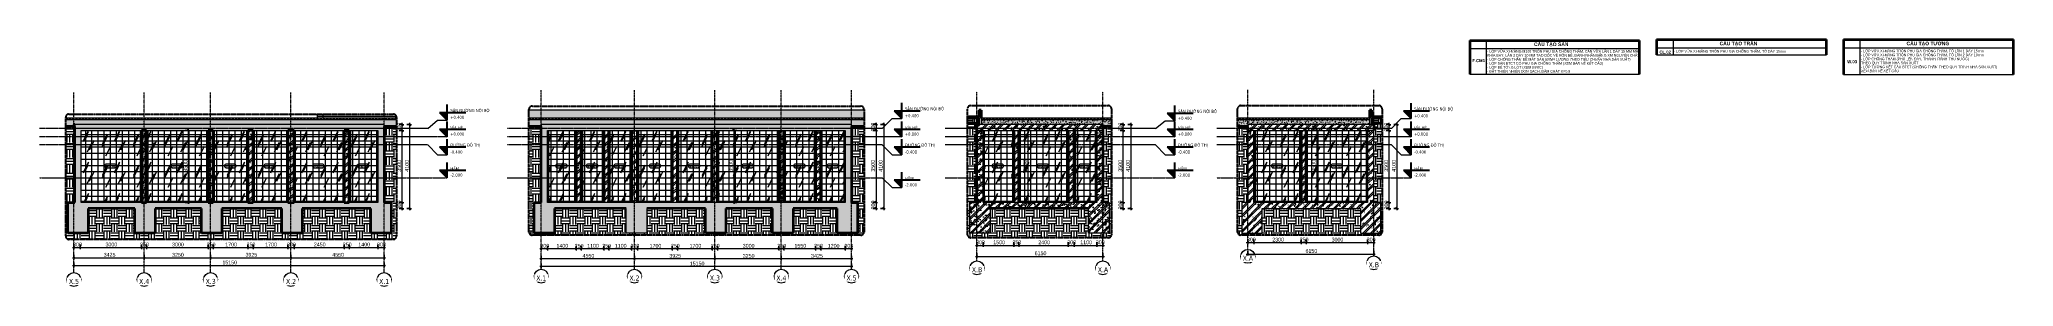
# Model space of a CAD drawing. Header units: millimetres. Extents: x 83532 to 228915, y -7302 to 22802.
# Drawn here: x 132498 to 228915, y -7302 to 4739 of the extents above; entities that cross this region are included whole.
import ezdxf

# ---------------------------------------------------------------- set-up
doc = ezdxf.new("R2010")
doc.units = ezdxf.units.MM
for name, pattern in [('Centre', [31.75, 6.35, -4.7625, 15.875, -4.7625]), ('Grid Line', [22.225, 12.7, -3.175, 3.175, -3.175]), ('Hidden', [7.14375, 4.7625, -2.38125])]:
    doc.linetypes.add(name, pattern=pattern)
for name, color, linetype, lineweight in [('0-2', 250, 'Continuous', 5), ('0-3', 10, 'Continuous', 5), ('A-ANNO-DIMS', 211, 'Continuous', 9), ('A-ANNO-DIMS-75', 211, 'Continuous', 9), ('A-DETL-GENF', 92, 'Continuous', 18), ('A-DETL-GENF-1', 9, 'Continuous', 18), ('A-DETL-GENF-3', 92, 'Hidden', 25), ('A-DETL-MEDM', 33, 'Continuous', 35), ('A-DETL-THIN', 151, 'Continuous', 18), ('A-FLOR', 192, 'Continuous', 18), ('A-FLOR-FNSH-1', 250, 'Continuous', 35), ('A-FLOR-FNSH-2', 7, 'Continuous', 18), ('A-FLOR-LEVL', 51, 'Continuous', 9), ('A-FLOR-LEVL-1', 51, 'Continuous', 25), ('A-FLOR-LEVL-2', 51, 'Centre', 9), ('A-FLOR-MCUT', 51, 'Continuous', 18), ('A-FLOR-PATT-1', 8, 'Continuous', 18), ('A-WALL', 113, 'Continuous', 18), ('A-WALL-1', 250, 'Continuous', 35), ('A-WALL-IDEN', 211, 'Continuous', 9), ('A-WALL-PATT-1', 111, 'Continuous', 18), ('A-WALL-PATT-2', 254, 'Continuous', 18), ('A-WALL-PATT-3', 9, 'Continuous', 18), ('G-ANNO-TEXT-2', 7, 'Continuous', 9), ('I-WALL', 2, 'Continuous', 18), ('L-SITE-WALL-2', 7, 'Continuous', 18), ('S-COLS', 52, 'Continuous', 18), ('S-COLS-2', 7, 'Continuous', 18), ('S-GRID-1', 1, 'Grid Line', 9), ('S-GRID-IDEN', 1, 'Continuous', 9)]:
    doc.layers.add(name, color=color, linetype=linetype, lineweight=lineweight)
doc.styles.add('Arial_1', font='arial.ttf', dxfattribs={"width": 0.95, "height": 125})
doc.styles.add('Arial_B', font='arialbd.ttf', dxfattribs={"width": 0.85, "height": 112.5})
doc.styles.add('Arial_B_1', font='arialbd.ttf', dxfattribs={"width": 0.95, "height": 175})
doc.styles.add('Arial_B_2', font='arialbd.ttf', dxfattribs={"width": 0.95, "height": 150})
doc.styles.add('Tahoma_B', font='tahomabd.ttf', dxfattribs={"height": 243.75})
doc.styles.add('Tahoma_B_1', font='tahomabd.ttf', dxfattribs={"width": 0.85, "height": 150})
doc.styles.add('UTM Avo', font='', dxfattribs={"width": 0.9, "height": 187.5})
doc.styles.get('UTM Avo').set_extended_font_data('UTM Avo')
doc.dimstyles.new('1_Dim_chi_tiet_2_5', dxfattribs={"dimscale": 304.8, "dimtxt": 187.368928, "dimasz": 0.295276, "dimexe": 0.246063, "dimexo": 0.0625, "dimgap": 0.024606, "dimtad": 1, "dimdec": 0, "dimrnd": 5, "dimzin": 0, "dimdsep": 46, "dimtxsty": 'UTM Avo', "dimblk1": 'OBLIQUE', "dimblk2": 'OBLIQUE', "dimsah": 1, "dimcen": 0.09, "dimdle": 0.246063, "dimazin": 0, "dimtfac": 1, "dimtdec": 4, "dimtix": 1, "dimtmove": 0, "dimatfit": 3, "dimfxl": 0.492126, "dimfxlon": 1, "dimtvp": 1, "dimtolj": 1, "dimtzin": 0, "dimarcsym": 2})
pattern_1 = [(0, (138520.85, 15725), (304.8, 76.2), [25.146, -203.454, 25.146, -203.454, -1219.2]), (0, (138520.85, 15725), (304.8, 76.2), [-457.2, 25.146, -432.054, 25.146, -203.454, -533.4]), (0, (138520.85, 15725), (304.8, 76.2), [-1143, 25.146, -127.254, 25.146, -355.854]), (120, (138635.15, 15763.1), (-218.39114, 225.86454), [25.146, -203.454, 25.146, -203.454, -1219.2]), (120, (138635.15, 15763.1), (-218.39114, 225.86454), [-457.2, 25.146, -432.054, 25.146, -203.454, -533.4]), (120, (138635.15, 15763.1), (-218.39114, 225.86454), [-1143, 25.146, -127.254, 25.146, -355.854]), (240, (138673.25, 15915.5), (-86.40886, -302.06454), [25.146, -203.454, 25.146, -203.454, -1219.2]), (240, (138673.25, 15915.5), (-86.40886, -302.06454), [-457.2, 25.146, -432.054, 25.146, -203.454, -533.4]), (240, (138673.25, 15915.5), (-86.40886, -302.06454), [-1143, 25.146, -127.254, 25.146, -355.854])]
pattern_2 = [(63.435, (140311.1, 15829.33), (-0.001, 1524), [532.46, -2875.3]), (63.435, (138787.1, 15829.33), (-0.001, 1524), [532.46, -2875.3]), (63.435, (141040.66, 16123.8), (-0.001, 1524), [532.46, -2875.3]), (63.435, (139516.66, 16123.8), (-0.001, 1524), [532.46, -2875.3]), (63.435, (140930.24, 16019.83), (-0.001, 1524), [532.46, -2875.3]), (63.435, (139406.24, 16019.83), (-0.001, 1524), [532.46, -2875.3]), (63.435, (140817.7, 16615.1), (-0.001, 1524), [258.8, -3148.965]), (63.435, (139293.7, 16615.1), (-0.001, 1524.001), [258.8, -3148.965]), (63.435, (140744.1, 16522.95), (-0.001, 1524), [532.46, -2875.3]), (63.435, (139220.1, 16522.95), (-0.001, 1524.001), [532.46, -2875.3]), (63.435, (140757.06, 16589.1), (-0.001, 1524), [532.46, -2875.3]), (63.435, (139233.06, 16589.1), (-0.001, 1524.001), [532.46, -2875.3]), (63.435, (140142.2, 16298.94), (-0.001, 1524), [532.46, -2875.3]), (63.435, (138618.2, 16298.94), (-0.001, 1524.001), [532.46, -2875.3]), (63.435, (140155.2, 16376.9), (-0.001, 1524), [532.46, -2875.3]), (63.435, (138631.2, 16376.9), (-0.001, 1524.001), [532.46, -2875.3]), (63.435, (140158.7, 16433.1), (-0.001, 1524), [532.46, -2875.3]), (63.435, (138634.7, 16433.1), (-0.001, 1524.001), [532.46, -2875.3])]
pattern_3 = [(50, (138520.85, 15725), (546.553, -47.817), [57.15, -628.65]), (355, (138520.85, 15725), (-105.728, 573.17), [45.72, -502.92]), (100.451, (138566.4, 15721), (440.828, 525.35), [48.57, -534.27]), (46.184, (138520.85, 15877.4), (813.237, -126.128), [85.725, -942.975]), (96.636, (138588.6, 15866.9), (712.207, 742.283), [72.855, -801.405]), (351.184, (138520.85, 15877.4), (712.215, 742.276), [68.58, -754.38]), (21, (138597.05, 15839.3), (454.843, -306.796), [57.15, -628.65]), (326, (138597.05, 15839.3), (185.406, 552.564), [45.72, -502.92]), (71.451, (138634.95, 15813.73), (640.251, 245.764), [48.57, -534.27]), (37.5, (138520.85, 15725), (9.2664, 253.665), [5.029, -491.795, 5.029, -505.511, -504.825]), (37.5, (138520.85, 15725), (9.2664, 253.665), [-1007.364, 5.029, -499.796]), (7.5, (138520.85, 15725), (200.4594, 300.5414), [5.029, -286.055, 5.029, -480.365, -192.405]), (7.5, (138520.85, 15725), (200.4594, 300.5414), [-776.478, 5.029, -187.376]), (327.5, (138350.92, 15725), (406.7728, -17.1864), [5.029, -185.471, 5.029, -589.331, -788.67]), (327.5, (138350.92, 15725), (406.7728, -17.1864), [-784.86, 5.029, -783.641]), (317.5, (138274.72, 15725), (444.388, 76.2803), [5.029, -242.621, 5.029, -389.687, -560.07]), (317.5, (138274.72, 15725), (444.388, 76.2803), [-642.366, 5.029, -555.041]), (45, (138520.85, 15725), (-188.5854, 188.5854), []), (45, (138520.85, 16010.75), (-188.5854, 188.5854), [])]
pattern_4 = [(50, (96991.94, 15725), (546.553, -47.817), [57.15, -628.65]), (355, (96991.94, 15725), (-105.728, 573.17), [45.72, -502.92]), (100.451, (97037.5, 15721), (440.828, 525.35), [48.57, -534.27]), (46.184, (96991.94, 15877.4), (813.237, -126.128), [85.725, -942.975]), (96.636, (97059.7, 15866.9), (712.207, 742.283), [72.855, -801.405]), (351.184, (96991.9, 15877.4), (712.215, 742.276), [68.58, -754.38]), (21, (97068.14, 15839.3), (454.843, -306.796), [57.15, -628.65]), (326, (97068.14, 15839.3), (185.406, 552.564), [45.72, -502.92]), (71.451, (97106.04, 15813.73), (640.251, 245.764), [48.57, -534.27]), (37.5, (96991.94, 15725), (9.2664, 253.665), [5.029, -491.795, 5.029, -505.511, -504.825]), (37.5, (96991.94, 15725), (9.2664, 253.665), [-1007.364, 5.029, -499.796]), (7.5, (96991.94, 15725), (200.4594, 300.5414), [5.029, -286.055, 5.029, -480.365, -192.405]), (7.5, (96991.94, 15725), (200.4594, 300.5414), [-776.478, 5.029, -187.376]), (327.5, (96822.02, 15725), (406.7728, -17.1864), [5.029, -185.471, 5.029, -589.331, -788.67]), (327.5, (96822.02, 15725), (406.7728, -17.1864), [-784.86, 5.029, -783.641]), (317.5, (96745.8, 15725), (444.388, 76.2803), [5.029, -242.621, 5.029, -389.687, -560.07]), (317.5, (96745.8, 15725), (444.388, 76.2803), [-642.366, 5.029, -555.041]), (45, (96991.94, 15725), (-188.5854, 188.5854), []), (45, (96991.94, 16010.75), (-188.5854, 188.5854), [])]
pattern_5 = [(0, (167815.49, 15725), (304.8, 76.2), [25.146, -203.454, 25.146, -203.454, -1219.2]), (0, (167815.49, 15725), (304.8, 76.2), [-457.2, 25.146, -432.054, 25.146, -203.454, -533.4]), (0, (167815.49, 15725), (304.8, 76.2), [-1143, 25.146, -127.254, 25.146, -355.854]), (120, (167929.79, 15763.1), (-218.39114, 225.86454), [25.146, -203.454, 25.146, -203.454, -1219.2]), (120, (167929.79, 15763.1), (-218.39114, 225.86454), [-457.2, 25.146, -432.054, 25.146, -203.454, -533.4]), (120, (167929.79, 15763.1), (-218.39114, 225.86454), [-1143, 25.146, -127.254, 25.146, -355.854]), (240, (167967.89, 15915.5), (-86.40886, -302.06454), [25.146, -203.454, 25.146, -203.454, -1219.2]), (240, (167967.89, 15915.5), (-86.40886, -302.06454), [-457.2, 25.146, -432.054, 25.146, -203.454, -533.4]), (240, (167967.89, 15915.5), (-86.40886, -302.06454), [-1143, 25.146, -127.254, 25.146, -355.854])]
pattern_6 = [(63.435, (169605.76, 15829.33), (-0.001, 1524.001), [532.46, -2875.3]), (63.435, (168081.76, 15829.33), (-0.001, 1524.001), [532.46, -2875.3]), (63.435, (170335.3, 16123.8), (-0.001, 1524.001), [532.46, -2875.3]), (63.435, (168811.3, 16123.8), (-0.001, 1524.001), [532.46, -2875.3]), (63.435, (170224.9, 16019.83), (-0.001, 1524.001), [532.46, -2875.3]), (63.435, (168700.9, 16019.83), (-0.001, 1524.001), [532.46, -2875.3]), (63.435, (170112.3, 16615.1), (-0.001, 1524.001), [258.8, -3148.965]), (63.435, (168588.3, 16615.1), (-0.001, 1524.001), [258.8, -3148.965]), (63.435, (170038.7, 16522.95), (-0.001, 1524.001), [532.46, -2875.3]), (63.435, (168514.7, 16522.95), (-0.001, 1524.001), [532.46, -2875.3]), (63.435, (170051.7, 16589.1), (-0.001, 1524.001), [532.46, -2875.3]), (63.435, (168527.7, 16589.1), (-0.001, 1524.001), [532.46, -2875.3]), (63.435, (169436.84, 16298.94), (-0.001, 1524.001), [532.46, -2875.3]), (63.435, (167912.84, 16298.94), (-0.001, 1524.001), [532.46, -2875.3]), (63.435, (169449.83, 16376.9), (-0.001, 1524.001), [532.46, -2875.3]), (63.435, (167925.83, 16376.9), (-0.001, 1524.001), [532.46, -2875.3]), (63.435, (169453.3, 16433.1), (-0.001, 1524.001), [532.46, -2875.3]), (63.435, (167929.3, 16433.1), (-0.001, 1524.001), [532.46, -2875.3])]
pattern_7 = [(50, (-17973.86, 15725), (546.553, -47.817), [57.15, -628.65]), (355, (-17973.86, 15725), (-105.728, 573.17), [45.72, -502.92]), (100.451, (-17928.3, 15721), (440.828, 525.35), [48.57, -534.27]), (46.184, (-17973.86, 15877.4), (813.237, -126.128), [85.725, -942.975]), (96.636, (-17906.1, 15866.9), (712.207, 742.283), [72.855, -801.405]), (351.184, (-17973.9, 15877.4), (712.215, 742.276), [68.58, -754.38]), (21, (-17897.66, 15839.3), (454.843, -306.796), [57.15, -628.65]), (326, (-17897.66, 15839.3), (185.406, 552.564), [45.72, -502.92]), (71.451, (-17859.76, 15813.73), (640.251, 245.764), [48.57, -534.27]), (37.5, (-17973.86, 15725), (9.2664, 253.665), [5.029, -491.795, 5.029, -505.511, -504.825]), (37.5, (-17973.86, 15725), (9.2664, 253.665), [-1007.364, 5.029, -499.796]), (7.5, (-17973.86, 15725), (200.4594, 300.5414), [5.029, -286.055, 5.029, -480.365, -192.405]), (7.5, (-17973.86, 15725), (200.4594, 300.5414), [-776.478, 5.029, -187.376]), (327.5, (-18143.79, 15725), (406.7728, -17.1864), [5.029, -185.471, 5.029, -589.331, -788.67]), (327.5, (-18143.79, 15725), (406.7728, -17.1864), [-784.86, 5.029, -783.641]), (317.5, (-18220, 15725), (444.388, 76.2803), [5.029, -242.621, 5.029, -389.687, -560.07]), (317.5, (-18220, 15725), (444.388, 76.2803), [-642.366, 5.029, -555.041]), (45, (-17973.86, 15725), (-188.5854, 188.5854), []), (45, (-17973.86, 16010.75), (-188.5854, 188.5854), [])]
pattern_8 = [(0, (181400.565, 15725), (304.8, 76.2), [25.146, -203.454, 25.146, -203.454, -1219.2]), (0, (181400.565, 15725), (304.8, 76.2), [-457.2, 25.146, -432.054, 25.146, -203.454, -533.4]), (0, (181400.565, 15725), (304.8, 76.2), [-1143, 25.146, -127.254, 25.146, -355.854]), (120, (181514.865, 15763.1), (-218.39114, 225.86454), [25.146, -203.454, 25.146, -203.454, -1219.2]), (120, (181514.865, 15763.1), (-218.39114, 225.86454), [-457.2, 25.146, -432.054, 25.146, -203.454, -533.4]), (120, (181514.865, 15763.1), (-218.39114, 225.86454), [-1143, 25.146, -127.254, 25.146, -355.854]), (240, (181552.965, 15915.5), (-86.40886, -302.06454), [25.146, -203.454, 25.146, -203.454, -1219.2]), (240, (181552.965, 15915.5), (-86.40886, -302.06454), [-457.2, 25.146, -432.054, 25.146, -203.454, -533.4]), (240, (181552.965, 15915.5), (-86.40886, -302.06454), [-1143, 25.146, -127.254, 25.146, -355.854])]
pattern_9 = [(63.435, (183190.8, 15829.33), (-0.001, 1524), [532.46, -2875.3]), (63.435, (181666.8, 15829.33), (-0.001, 1524), [532.46, -2875.3]), (63.435, (183920.4, 16123.8), (-0.001, 1524), [532.46, -2875.3]), (63.435, (182396.4, 16123.8), (-0.001, 1524), [532.46, -2875.3]), (63.435, (183809.95, 16019.83), (-0.001, 1524), [532.46, -2875.3]), (63.435, (182285.95, 16019.83), (-0.001, 1524), [532.46, -2875.3]), (63.435, (183697.4, 16615.1), (-0.001, 1524), [258.8, -3148.965]), (63.435, (182173.4, 16615.1), (-0.001, 1524), [258.8, -3148.965]), (63.435, (183623.8, 16522.95), (-0.001, 1524), [532.46, -2875.3]), (63.435, (182099.8, 16522.95), (-0.001, 1524), [532.46, -2875.3]), (63.435, (183636.8, 16589.1), (-0.001, 1524), [532.46, -2875.3]), (63.435, (182112.8, 16589.1), (-0.001, 1524), [532.46, -2875.3]), (63.435, (183021.9, 16298.94), (-0.001, 1524), [532.46, -2875.3]), (63.435, (181497.9, 16298.94), (-0.001, 1524), [532.46, -2875.3]), (63.435, (183034.9, 16376.9), (-0.001, 1524), [532.46, -2875.3]), (63.435, (181510.9, 16376.9), (-0.001, 1524), [532.46, -2875.3]), (63.435, (183038.4, 16433.1), (-0.001, 1524), [532.46, -2875.3]), (63.435, (181514.4, 16433.1), (-0.001, 1524), [532.46, -2875.3])]
pattern_10 = [(50, (181400.56, 15725), (546.553, -47.817), [57.15, -628.65]), (355, (181400.56, 15725), (-105.728, 573.17), [45.72, -502.92]), (100.451, (181446.1, 15721), (440.828, 525.35), [48.57, -534.27]), (46.184, (181400.56, 15877.4), (813.237, -126.128), [85.725, -942.975]), (96.636, (181468.3, 15866.9), (712.207, 742.283), [72.855, -801.405]), (351.184, (181400.6, 15877.4), (712.215, 742.276), [68.58, -754.38]), (21, (181476.76, 15839.3), (454.843, -306.796), [57.15, -628.65]), (326, (181476.76, 15839.3), (185.406, 552.564), [45.72, -502.92]), (71.451, (181514.67, 15813.73), (640.251, 245.764), [48.57, -534.27]), (37.5, (181400.56, 15725), (9.2664, 253.665), [5.029, -491.795, 5.029, -505.511, -504.825]), (37.5, (181400.56, 15725), (9.2664, 253.665), [-1007.364, 5.029, -499.796]), (7.5, (181400.56, 15725), (200.4594, 300.5414), [5.029, -286.055, 5.029, -480.365, -192.405]), (7.5, (181400.56, 15725), (200.4594, 300.5414), [-776.478, 5.029, -187.376]), (327.5, (181230.64, 15725), (406.7728, -17.1864), [5.029, -185.471, 5.029, -589.331, -788.67]), (327.5, (181230.64, 15725), (406.7728, -17.1864), [-784.86, 5.029, -783.641]), (317.5, (181154.44, 15725), (444.388, 76.2803), [5.029, -242.621, 5.029, -389.687, -560.07]), (317.5, (181154.44, 15725), (444.388, 76.2803), [-642.366, 5.029, -555.041]), (45, (181400.56, 15725), (-188.5854, 188.5854), []), (45, (181400.56, 16010.75), (-188.5854, 188.5854), [])]
pattern_11 = [(50, (17973.86, 15725), (546.553, -47.817), [57.15, -628.65]), (355, (17973.86, 15725), (-105.728, 573.17), [45.72, -502.92]), (100.451, (18019.4, 15721), (440.828, 525.35), [48.57, -534.27]), (46.184, (17973.86, 15877.4), (813.237, -126.128), [85.725, -942.975]), (96.636, (18041.6, 15866.9), (712.207, 742.283), [72.855, -801.405]), (351.184, (17973.9, 15877.4), (712.215, 742.276), [68.58, -754.38]), (21, (18050.06, 15839.3), (454.843, -306.796), [57.15, -628.65]), (326, (18050.06, 15839.3), (185.406, 552.564), [45.72, -502.92]), (71.451, (18087.96, 15813.73), (640.251, 245.764), [48.57, -534.27]), (37.5, (17973.86, 15725), (9.2664, 253.665), [5.029, -491.795, 5.029, -505.511, -504.825]), (37.5, (17973.86, 15725), (9.2664, 253.665), [-1007.364, 5.029, -499.796]), (7.5, (17973.86, 15725), (200.4594, 300.5414), [5.029, -286.055, 5.029, -480.365, -192.405]), (7.5, (17973.86, 15725), (200.4594, 300.5414), [-776.478, 5.029, -187.376]), (327.5, (17803.93, 15725), (406.7728, -17.1864), [5.029, -185.471, 5.029, -589.331, -788.67]), (327.5, (17803.93, 15725), (406.7728, -17.1864), [-784.86, 5.029, -783.641]), (317.5, (17727.73, 15725), (444.388, 76.2803), [5.029, -242.621, 5.029, -389.687, -560.07]), (317.5, (17727.73, 15725), (444.388, 76.2803), [-642.366, 5.029, -555.041]), (45, (17973.86, 15725), (-188.5854, 188.5854), []), (45, (17973.86, 16010.75), (-188.5854, 188.5854), [])]
pattern_12 = [(0, (194553.22, 15725), (304.8, 76.2), [25.146, -203.454, 25.146, -203.454, -1219.2]), (0, (194553.22, 15725), (304.8, 76.2), [-457.2, 25.146, -432.054, 25.146, -203.454, -533.4]), (0, (194553.22, 15725), (304.8, 76.2), [-1143, 25.146, -127.254, 25.146, -355.854]), (120, (194667.52, 15763.1), (-218.39114, 225.86454), [25.146, -203.454, 25.146, -203.454, -1219.2]), (120, (194667.52, 15763.1), (-218.39114, 225.86454), [-457.2, 25.146, -432.054, 25.146, -203.454, -533.4]), (120, (194667.52, 15763.1), (-218.39114, 225.86454), [-1143, 25.146, -127.254, 25.146, -355.854]), (240, (194705.62, 15915.5), (-86.40886, -302.06454), [25.146, -203.454, 25.146, -203.454, -1219.2]), (240, (194705.62, 15915.5), (-86.40886, -302.06454), [-457.2, 25.146, -432.054, 25.146, -203.454, -533.4]), (240, (194705.62, 15915.5), (-86.40886, -302.06454), [-1143, 25.146, -127.254, 25.146, -355.854])]
pattern_13 = [(63.435, (196343.5, 15829.33), (-0.001, 1524), [532.46, -2875.3]), (63.435, (194819.5, 15829.33), (-0.001, 1524), [532.46, -2875.3]), (63.435, (197073, 16123.8), (-0.001, 1524), [532.46, -2875.3]), (63.435, (195549, 16123.8), (-0.001, 1524), [532.46, -2875.3]), (63.435, (196962.6, 16019.83), (-0.001, 1524), [532.46, -2875.3]), (63.435, (195438.6, 16019.83), (-0.001, 1524), [532.46, -2875.3]), (63.435, (196850.05, 16615.1), (-0.001, 1524), [258.8, -3148.965]), (63.435, (195326.05, 16615.1), (-0.001, 1524), [258.8, -3148.965]), (63.435, (196776.44, 16522.95), (-0.001, 1524), [532.46, -2875.3]), (63.435, (195252.44, 16522.95), (-0.001, 1524), [532.46, -2875.3]), (63.435, (196789.4, 16589.1), (-0.001, 1524), [532.46, -2875.3]), (63.435, (195265.4, 16589.1), (-0.001, 1524), [532.46, -2875.3]), (63.435, (196174.6, 16298.94), (-0.001, 1524), [532.46, -2875.3]), (63.435, (194650.6, 16298.94), (-0.001, 1524), [532.46, -2875.3]), (63.435, (196187.56, 16376.9), (-0.001, 1524), [532.46, -2875.3]), (63.435, (194663.56, 16376.9), (-0.001, 1524), [532.46, -2875.3]), (63.435, (196191.06, 16433.1), (-0.001, 1524), [532.46, -2875.3]), (63.435, (194667.06, 16433.1), (-0.001, 1524), [532.46, -2875.3])]
pattern_14 = [(50, (194553.2, 15725), (546.553, -47.817), [57.15, -628.65]), (355, (194553.2, 15725), (-105.728, 573.17), [45.72, -502.92]), (100.451, (194598.77, 15721), (440.828, 525.35), [48.57, -534.27]), (46.184, (194553.2, 15877.4), (813.237, -126.128), [85.725, -942.975]), (96.636, (194621, 15866.9), (712.207, 742.283), [72.855, -801.405]), (351.184, (194553.2, 15877.4), (712.215, 742.276), [68.58, -754.38]), (21, (194629.4, 15839.3), (454.843, -306.796), [57.15, -628.65]), (326, (194629.4, 15839.3), (185.406, 552.564), [45.72, -502.92]), (71.451, (194667.3, 15813.73), (640.251, 245.764), [48.57, -534.27]), (37.5, (194553.22, 15725), (9.2664, 253.665), [5.029, -491.795, 5.029, -505.511, -504.825]), (37.5, (194553.22, 15725), (9.2664, 253.665), [-1007.364, 5.029, -499.796]), (7.5, (194553.22, 15725), (200.4594, 300.5414), [5.029, -286.055, 5.029, -480.365, -192.405]), (7.5, (194553.22, 15725), (200.4594, 300.5414), [-776.478, 5.029, -187.376]), (327.5, (194383.3, 15725), (406.7728, -17.1864), [5.029, -185.471, 5.029, -589.331, -788.67]), (327.5, (194383.3, 15725), (406.7728, -17.1864), [-784.86, 5.029, -783.641]), (317.5, (194307.1, 15725), (444.388, 76.2803), [5.029, -242.621, 5.029, -389.687, -560.07]), (317.5, (194307.1, 15725), (444.388, 76.2803), [-642.366, 5.029, -555.041]), (45, (194553.22, 15725), (-188.5854, 188.5854), []), (45, (194553.22, 16010.75), (-188.5854, 188.5854), [])]

msp = doc.modelspace()

# ---------------------------------------------------------------- texts
at = {"layer": 'A-FLOR-LEVL', "char_height": 150, "line_spacing_factor": 0.996129, "style": 'Tahoma_B_1'}
for s, insert, width, attachment_point in [('\\pxt5.1,10.2,15.3,20.4,25.5,30.6,35.7,40.8,45.9,51,56.1,61.2,66.3,71.4,76.5,81.6,86.7,91.8,96.9,102,107.1,112.2,117.3,122.4,127.5,132.6,137.7,142.8,147.9,153,158.1,163.2;{SÂN ĐƯỜNG NỘI BỘ}', (152567.2, 1169.5), 1885.087, 7), ('\\pxt2.125,4.25,6.375,8.5,10.625,12.75,14.875,17,19.125,21.25,23.375,25.5,27.625,29.75,31.875,34,36.125,38.25,40.375,42.5,44.625,46.75,48.875,51,53.125,55.25,57.375,59.5,61.625,63.75,65.875,68;{+0.400}', (152567.2, 1020.1), 662.362, 1), ('\\pxt5.1,10.2,15.3,20.4,25.5,30.6,35.7,40.8,45.9,51,56.1,61.2,66.3,71.4,76.5,81.6,86.7,91.8,96.9,102,107.1,112.2,117.3,122.4,127.5,132.6,137.7,142.8,147.9,153,158.1,163.2;{SÂN ĐƯỜNG NỘI BỘ}', (174767.6, 1250.6), 1885.087, 7), ('\\pxt2.125,4.25,6.375,8.5,10.625,12.75,14.875,17,19.125,21.25,23.375,25.5,27.625,29.75,31.875,34,36.125,38.25,40.375,42.5,44.625,46.75,48.875,51,53.125,55.25,57.375,59.5,61.625,63.75,65.875,68;{+0.400}', (174767.6, 1101.2), 662.362, 1), ('\\pxt5.1,10.2,15.3,20.4,25.5,30.6,35.7,40.8,45.9,51,56.1,61.2,66.3,71.4,76.5,81.6,86.7,91.8,96.9,102,107.1,112.2,117.3,122.4,127.5,132.6,137.7,142.8,147.9,153,158.1,163.2;{SÂN ĐƯỜNG NỘI BỘ}', (188102.4, 1124.6), 1885.087, 7), ('\\pxt2.125,4.25,6.375,8.5,10.625,12.75,14.875,17,19.125,21.25,23.375,25.5,27.625,29.75,31.875,34,36.125,38.25,40.375,42.5,44.625,46.75,48.875,51,53.125,55.25,57.375,59.5,61.625,63.75,65.875,68;{+0.400}', (188102.4, 975.2), 662.362, 1), ('\\pxt5.1,10.2,15.3,20.4,25.5,30.6,35.7,40.8,45.9,51,56.1,61.2,66.3,71.4,76.5,81.6,86.7,91.8,96.9,102,107.1,112.2,117.3,122.4,127.5,132.6,137.7,142.8,147.9,153,158.1,163.2;{SÂN ĐƯỜNG NỘI BỘ}', (199639.9, 1240.6), 1885.087, 7), ('\\pxt2.125,4.25,6.375,8.5,10.625,12.75,14.875,17,19.125,21.25,23.375,25.5,27.625,29.75,31.875,34,36.125,38.25,40.375,42.5,44.625,46.75,48.875,51,53.125,55.25,57.375,59.5,61.625,63.75,65.875,68;{+0.400}', (199639.9, 1091.2), 662.362, 1), ('\\pxt5.1,10.2,15.3,20.4,25.5,30.6,35.7,40.8,45.9,51,56.1,61.2,66.3,71.4,76.5,81.6,86.7,91.8,96.9,102,107.1,112.2,117.3,122.4,127.5,132.6,137.7,142.8,147.9,153,158.1,163.2;{VỈA HÈ}', (152567.2, 355.8), 641.325, 7), ('\\pxt2.125,4.25,6.375,8.5,10.625,12.75,14.875,17,19.125,21.25,23.375,25.5,27.625,29.75,31.875,34,36.125,38.25,40.375,42.5,44.625,46.75,48.875,51,53.125,55.25,57.375,59.5,61.625,63.75,65.875,68;{+0.000}', (152567.2, 206.3), 662.362, 1), ('\\pxt5.1,10.2,15.3,20.4,25.5,30.6,35.7,40.8,45.9,51,56.1,61.2,66.3,71.4,76.5,81.6,86.7,91.8,96.9,102,107.1,112.2,117.3,122.4,127.5,132.6,137.7,142.8,147.9,153,158.1,163.2;{VỈA HÈ}', (174767.6, 355.8), 641.325, 7), ('\\pxt2.125,4.25,6.375,8.5,10.625,12.75,14.875,17,19.125,21.25,23.375,25.5,27.625,29.75,31.875,34,36.125,38.25,40.375,42.5,44.625,46.75,48.875,51,53.125,55.25,57.375,59.5,61.625,63.75,65.875,68;{+0.000}', (174767.6, 206.3), 662.362, 1), ('\\pxt5.1,10.2,15.3,20.4,25.5,30.6,35.7,40.8,45.9,51,56.1,61.2,66.3,71.4,76.5,81.6,86.7,91.8,96.9,102,107.1,112.2,117.3,122.4,127.5,132.6,137.7,142.8,147.9,153,158.1,163.2;{VỈA HÈ}', (188102.4, 355.8), 641.325, 7), ('\\pxt2.125,4.25,6.375,8.5,10.625,12.75,14.875,17,19.125,21.25,23.375,25.5,27.625,29.75,31.875,34,36.125,38.25,40.375,42.5,44.625,46.75,48.875,51,53.125,55.25,57.375,59.5,61.625,63.75,65.875,68;{+0.000}', (188102.4, 206.3), 662.362, 1), ('\\pxt5.1,10.2,15.3,20.4,25.5,30.6,35.7,40.8,45.9,51,56.1,61.2,66.3,71.4,76.5,81.6,86.7,91.8,96.9,102,107.1,112.2,117.3,122.4,127.5,132.6,137.7,142.8,147.9,153,158.1,163.2;{VỈA HÈ}', (199639.9, 355.8), 641.325, 7), ('\\pxt2.125,4.25,6.375,8.5,10.625,12.75,14.875,17,19.125,21.25,23.375,25.5,27.625,29.75,31.875,34,36.125,38.25,40.375,42.5,44.625,46.75,48.875,51,53.125,55.25,57.375,59.5,61.625,63.75,65.875,68;{+0.000}', (199639.9, 206.3), 662.362, 1), ('\\pxt5.1,10.2,15.3,20.4,25.5,30.6,35.7,40.8,45.9,51,56.1,61.2,66.3,71.4,76.5,81.6,86.7,91.8,96.9,102,107.1,112.2,117.3,122.4,127.5,132.6,137.7,142.8,147.9,153,158.1,163.2;{ĐƯỜNG ĐÔ THỊ}', (152567.2, -520.5), 1438.2, 7), ('\\pxt2.125,4.25,6.375,8.5,10.625,12.75,14.875,17,19.125,21.25,23.375,25.5,27.625,29.75,31.875,34,36.125,38.25,40.375,42.5,44.625,46.75,48.875,51,53.125,55.25,57.375,59.5,61.625,63.75,65.875,68;{-0.400}', (152567.2, -669.9), 594.787, 1), ('\\pxt5.1,10.2,15.3,20.4,25.5,30.6,35.7,40.8,45.9,51,56.1,61.2,66.3,71.4,76.5,81.6,86.7,91.8,96.9,102,107.1,112.2,117.3,122.4,127.5,132.6,137.7,142.8,147.9,153,158.1,163.2;{ĐƯỜNG ĐÔ THỊ}', (174767.6, -520.5), 1438.2, 7), ('\\pxt2.125,4.25,6.375,8.5,10.625,12.75,14.875,17,19.125,21.25,23.375,25.5,27.625,29.75,31.875,34,36.125,38.25,40.375,42.5,44.625,46.75,48.875,51,53.125,55.25,57.375,59.5,61.625,63.75,65.875,68;{-0.400}', (174767.6, -669.9), 594.787, 1), ('\\pxt5.1,10.2,15.3,20.4,25.5,30.6,35.7,40.8,45.9,51,56.1,61.2,66.3,71.4,76.5,81.6,86.7,91.8,96.9,102,107.1,112.2,117.3,122.4,127.5,132.6,137.7,142.8,147.9,153,158.1,163.2;{ĐƯỜNG ĐÔ THỊ}', (188102.4, -520.5), 1438.2, 7), ('\\pxt2.125,4.25,6.375,8.5,10.625,12.75,14.875,17,19.125,21.25,23.375,25.5,27.625,29.75,31.875,34,36.125,38.25,40.375,42.5,44.625,46.75,48.875,51,53.125,55.25,57.375,59.5,61.625,63.75,65.875,68;{-0.400}', (188102.4, -669.9), 594.787, 1), ('\\pxt5.1,10.2,15.3,20.4,25.5,30.6,35.7,40.8,45.9,51,56.1,61.2,66.3,71.4,76.5,81.6,86.7,91.8,96.9,102,107.1,112.2,117.3,122.4,127.5,132.6,137.7,142.8,147.9,153,158.1,163.2;{ĐƯỜNG ĐÔ THỊ}', (199639.9, -520.5), 1438.2, 7), ('\\pxt2.125,4.25,6.375,8.5,10.625,12.75,14.875,17,19.125,21.25,23.375,25.5,27.625,29.75,31.875,34,36.125,38.25,40.375,42.5,44.625,46.75,48.875,51,53.125,55.25,57.375,59.5,61.625,63.75,65.875,68;{-0.400}', (199639.9, -669.9), 594.787, 1), ('\\pxt2.125,4.25,6.375,8.5,10.625,12.75,14.875,17,19.125,21.25,23.375,25.5,27.625,29.75,31.875,34,36.125,38.25,40.375,42.5,44.625,46.75,48.875,51,53.125,55.25,57.375,59.5,61.625,63.75,65.875,68;{-2.000}', (152567.2, -1793.7), 594.787, 1), ('\\pxt5.1,10.2,15.3,20.4,25.5,30.6,35.7,40.8,45.9,51,56.1,61.2,66.3,71.4,76.5,81.6,86.7,91.8,96.9,102,107.1,112.2,117.3,122.4,127.5,132.6,137.7,142.8,147.9,153,158.1,163.2;{HẦM}', (152567.2, -1644.2), 425.85, 7), ('\\pxt5.1,10.2,15.3,20.4,25.5,30.6,35.7,40.8,45.9,51,56.1,61.2,66.3,71.4,76.5,81.6,86.7,91.8,96.9,102,107.1,112.2,117.3,122.4,127.5,132.6,137.7,142.8,147.9,153,158.1,163.2;{HẦM}', (174767.6, -2120.5), 425.85, 7), ('\\pxt2.125,4.25,6.375,8.5,10.625,12.75,14.875,17,19.125,21.25,23.375,25.5,27.625,29.75,31.875,34,36.125,38.25,40.375,42.5,44.625,46.75,48.875,51,53.125,55.25,57.375,59.5,61.625,63.75,65.875,68;{-2.000}', (188102.4, -1793.7), 594.787, 1), ('\\pxt5.1,10.2,15.3,20.4,25.5,30.6,35.7,40.8,45.9,51,56.1,61.2,66.3,71.4,76.5,81.6,86.7,91.8,96.9,102,107.1,112.2,117.3,122.4,127.5,132.6,137.7,142.8,147.9,153,158.1,163.2;{HẦM}', (188102.4, -1644.2), 425.85, 7), ('\\pxt2.125,4.25,6.375,8.5,10.625,12.75,14.875,17,19.125,21.25,23.375,25.5,27.625,29.75,31.875,34,36.125,38.25,40.375,42.5,44.625,46.75,48.875,51,53.125,55.25,57.375,59.5,61.625,63.75,65.875,68;{-2.000}', (199639.9, -1793.7), 594.787, 1), ('\\pxt5.1,10.2,15.3,20.4,25.5,30.6,35.7,40.8,45.9,51,56.1,61.2,66.3,71.4,76.5,81.6,86.7,91.8,96.9,102,107.1,112.2,117.3,122.4,127.5,132.6,137.7,142.8,147.9,153,158.1,163.2;{HẦM}', (199639.9, -1644.2), 425.85, 7), ('\\pxt2.125,4.25,6.375,8.5,10.625,12.75,14.875,17,19.125,21.25,23.375,25.5,27.625,29.75,31.875,34,36.125,38.25,40.375,42.5,44.625,46.75,48.875,51,53.125,55.25,57.375,59.5,61.625,63.75,65.875,68;{-2.000}', (174767.6, -2269.9), 594.787, 1)]:
    msp.add_mtext(s, dxfattribs=dict(at, insert=insert, width=width, attachment_point=attachment_point))
at = {"layer": 'A-WALL-IDEN', "char_height": 112.5, "width": 443.062, "attachment_point": 5, "line_spacing_factor": 0.936439, "style": 'Arial_B'}
for insert in [(135960.9, -1454), (139190.9, -1454), (141810.9, -1454), (143740.9, -1454), (146115.9, -1454), (148290.9, -1454), (157986.8, -1454), (159486.8, -1454), (160836.8, -1454), (162556.8, -1454), (164466.8, -1454), (167086.8, -1454), (169611.8, -1454), (171236.8, -1454), (179298.2, -1454), (181498.5, -1454), (183548.5, -1454), (192947, -1454), (195847, -1454)]:
    msp.add_mtext('\\pxqc,t0.02833,0.05667,0.085,0.11333,0.14167,0.17,0.19833,0.22667,0.255,0.28333,0.31167,0.34,0.36833,0.39667,0.425,0.45333,0.48167,0.51,0.53833,0.56667,0.595,0.62333,0.65167,0.68,0.70833,0.73667,0.765,0.79333,0.82167,0.85,0.87833,0.90667;{IFW.01}', dxfattribs=dict(at, insert=insert))
at = {"layer": 'G-ANNO-TEXT-2', "line_spacing_factor": 0.936439}
for s, insert, char_height, width, attachment_point, style in [('\\pxt4.56,9.12,13.68,18.24,22.8,27.36,31.92,36.48,41.04,45.6,50.16,54.72,59.28,63.84,68.4,72.96,77.52,82.08,86.64,91.2,95.76,100.32,104.88,109.44,114,118.56,123.12,127.68,132.24,136.8,141.36,145.92;{- LỚP VỮA XI-MĂNG M100 TRỘN PHỤ GIA CHỐNG THẤM, CÁN VỮA LẦN 1 DÀY 15 MM MẶC KHÍA BAY, LẦN 2 DÀY 10 MM TẠO DỐC VỀ RỐN BỂ, ĐÁNH NHẲN BẰNG XM NGUYÊN CHẤT\\P- LỚP CHỐNG THẤM BỀ MẶT SÀN (\\fArial|b0|i1|c0|p34;ĐỊNH LƯỢNG THEO TIÊU CHUẨN NHÀ SẢN XUẤT\\fArial|b0|i0|c0|p34;)\\P- LỚP SÀN BTCT CÓ PHỤ GIA CHỐNG THẤM (\\fArial|b0|i1|c0|p34;XEM BẢN VẼ KẾT CẤU\\fArial|b0|i0|c0|p34;)\\P- LỚP BÊ TÔNG LÓT (\\fArial|b0|i1|c0|p34;XEM BVKC\\fArial|b0|i0|c0|p34;)\\P- ĐẤT THIÊN NHIÊN DỌN SẠCH, ĐẦM CHẶT K=0.9}', (203204.1, 4227.4), 125, 7371.05, 1, 'Arial_1'), ('\\pxt3.25714,6.51429,9.77143,13.02857,16.28571,19.54286,22.8,26.05714,29.31429,32.57143,35.82857,39.08571,42.34286,45.6,48.85714,52.11429,55.37143,58.62857,61.88571,65.14286,68.4,71.65714,74.91429,78.17143,81.42857,84.68571,87.94286,91.2,94.45714,97.71429,100.97143,104.22857;{ CẤU TẠO SÀN}', (205429.9, 4594.9), 175, 1710.309, 1, 'Arial_B_1'), ('\\pxqc,t3.8,7.6,11.4,15.2,19,22.8,26.6,30.4,34.2,38,41.8,45.6,49.4,53.2,57,60.8,64.6,68.4,72.2,76,79.8,83.6,87.4,91.2,95,98.8,102.6,106.4,110.2,114,117.8,121.6;{CL.02}', (211903.6, 4124.3), 150, 716.3, 5, 'Arial_B_2'), ('\\pxt4.56,9.12,13.68,18.24,22.8,27.36,31.92,36.48,41.04,45.6,50.16,54.72,59.28,63.84,68.4,72.96,77.52,82.08,86.64,91.2,95.76,100.32,104.88,109.44,114,118.56,123.12,127.68,132.24,136.8,141.36,145.92;{- LỚP VỮA XI-MĂNG TRỘN PHỤ GIA CHỐNG THẤM, TÔ DÀY 15mm}', (212334.1, 4231.8), 125, 7383.4, 1, 'Arial_1'), ('\\pxt3.25714,6.51429,9.77143,13.02857,16.28571,19.54286,22.8,26.05714,29.31429,32.57143,35.82857,39.08571,42.34286,45.6,48.85714,52.11429,55.37143,58.62857,61.88571,65.14286,68.4,71.65714,74.91429,78.17143,81.42857,84.68571,87.94286,91.2,94.45714,97.71429,100.97143,104.22857;{CẤU TẠO TRẦN}', (214559.9, 4634.2), 175, 1802.421, 1, 'Arial_B_1'), ('\\pxt4.56,9.12,13.68,18.24,22.8,27.36,31.92,36.48,41.04,45.6,50.16,54.72,59.28,63.84,68.4,72.96,77.52,82.08,86.64,91.2,95.76,100.32,104.88,109.44,114,118.56,123.12,127.68,132.24,136.8,141.36,145.92;{- LỚP VỮA XI-MĂNG TRỘN PHỤ GIA CHỐNG THẤM, TÔ LẦN 1 DÀY 15mm\\P- LỚP VỮA XI-MĂNG TRỘN PHỤ GIA CHỐNG THẤM, TÔ LẦN 2 DÀY 10mm\\P- LỚP CHỐNG THẤM (PHỦ LÊN ĐÁY, THÀNH, RÃNH THU NƯỚC)\\PTHEO QUY TRÌNH NHÀ SẢN XUẤT\\P- LỚP TƯỜNG KẾT CẤU BTCT (CHỐNG THẤM THEO QUY TRÌNH NHÀ SẢN XUẤT)\\P\\fArial|b0|i1|c0|p34;XEM BẢN VẼ KẾT CẤU}', (221464.1, 4246.8), 125, 7383.4, 1, 'Arial_1'), ('\\pxt3.25714,6.51429,9.77143,13.02857,16.28571,19.54286,22.8,26.05714,29.31429,32.57143,35.82857,39.08571,42.34286,45.6,48.85714,52.11429,55.37143,58.62857,61.88571,65.14286,68.4,71.65714,74.91429,78.17143,81.42857,84.68571,87.94286,91.2,94.45714,97.71429,100.97143,104.22857;{CẤU TẠO TƯỜNG}', (223689.9, 4634.2), 175, 2047.093, 1, 'Arial_B_1'), ('\\pxt3.8,7.6,11.4,15.2,19,22.8,26.6,30.4,34.2,38,41.8,45.6,49.4,53.2,57,60.8,64.6,68.4,72.2,76,79.8,83.6,87.4,91.2,95,98.8,102.6,106.4,110.2,114,117.8,121.6;{F.CM1}', (202480, 3785.6), 150, 622.25, 1, 'Arial_B_2'), ('\\pxqc,t3.8,7.6,11.4,15.2,19,22.8,26.6,30.4,34.2,38,41.8,45.6,49.4,53.2,57,60.8,64.6,68.4,72.2,76,79.8,83.6,87.4,91.2,95,98.8,102.6,106.4,110.2,114,117.8,121.6;{W.03}', (221033.3, 3656.9), 150, 716.3, 5, 'Arial_B_2')]:
    msp.add_mtext(s, dxfattribs=dict(at, insert=insert, char_height=char_height, width=width, attachment_point=attachment_point, style=style))

# ---------------------------------------------------------------- blocks, each defined once
blk = doc.blocks.new('NCV_TKTC_KET CAU_rvt-3-TKCS_BỂ XLNT - MẶT CẮT 1')
at = {"layer": 'A-FLOR-FNSH-1'}
for p, q in [((-101282.564287, 600), (-101332.564287, 600)), ((-101332.564287, 600), (-101332.564287, 500))]:
    blk.add_line(p, q, dxfattribs=at)
at = {"layer": 'L-SITE-WALL-2'}
for p, q in [((-97757.564287, -3150), (-97757.564287, -3200)), ((-94807.564287, -3200), (-94807.564287, -3150)), ((-94507.564287, -3150), (-94507.564287, -3200))]:
    blk.add_line(p, q, dxfattribs=at)
at = {"layer": 'S-COLS-2'}
for p, q in [((-94807.564287, -3200), (-94807.564287, -3150)), ((-94507.564287, -3200), (-94507.564287, -3150))]:
    blk.add_line(p, q, dxfattribs=at)
blk = doc.blocks.new('BORDER VIEW - BORDER VIEW-3424455-TKCS_BỂ XLNT - MẶT CẮT 1')
at = {"layer": 'A-DETL-GENF-3'}
for p, q in [((-101583, 1101), (-85726, 1101)), ((-101733, -4854), (-101733, 951)), ((-85576, 951), (-85576, -4854)), ((-85726, -5004), (-101583, -5004))]:
    blk.add_line(p, q, dxfattribs=at)
for centre, start, end in [((-101583, 951), 90, 180), ((-85726, 951), 0, 90), ((-101583, -4854), 180, 270), ((-85726, -4854), 270, 0)]:
    blk.add_arc(centre, 150, start, end, dxfattribs=at)
blk = doc.blocks.new('NCV_TKTC_KET CAU_rvt-4-TKCS_BỂ XLNT - MẶT CẮT 2')
at = {"layer": 'A-WALL-PATT-3'}
h = blk.add_hatch(dxfattribs=at)
h.set_pattern_fill('FP_17', color=256, style=0, pattern_type=2)
h.set_pattern_definition(pattern_4)
h.paths.add_polyline_path([(88132.564287, -3200), (88132.564287, 300), (87882.564287, 300), (87882.564287, -3200)])
h = blk.add_hatch(dxfattribs=at)
h.set_pattern_fill('FP_17', color=256, style=0, pattern_type=2)
h.set_pattern_definition(pattern_4)
h.paths.add_polyline_path([(88132.564287, -3200), (88132.564287, 300), (87882.564287, 300), (87882.564287, -3200)])
h = blk.add_hatch(dxfattribs=at)
h.set_pattern_fill('FP_17', color=256, style=0, pattern_type=2)
h.set_pattern_definition(pattern_4)
h.paths.add_polyline_path([(89482.564287, -3200), (89482.564287, 300), (89232.564287, 300), (89232.564287, -3200)])
h = blk.add_hatch(dxfattribs=at)
h.set_pattern_fill('FP_17', color=256, style=0, pattern_type=2)
h.set_pattern_definition(pattern_4)
h.paths.add_polyline_path([(89482.564287, -3200), (89482.564287, 300), (89232.564287, 300), (89232.564287, -3200)])
h = blk.add_hatch(dxfattribs=at)
h.set_pattern_fill('FP_17', color=256, style=0, pattern_type=2)
h.set_pattern_definition(pattern_4)
h.paths.add_polyline_path([(90582.564287, -3200), (90882.564287, -3200), (90882.564287, 300), (90582.564287, 300), (90582.564287, -1753.786086)])
h = blk.add_hatch(dxfattribs=at)
h.set_pattern_fill('FP_17', color=256, style=0, pattern_type=2)
h.set_pattern_definition(pattern_4)
h.paths.add_polyline_path([(90582.564287, -3200), (90882.564287, -3200), (90882.564287, 300), (90582.564287, 300), (90582.564287, -1753.786086)])
h = blk.add_hatch(dxfattribs=at)
h.set_pattern_fill('FP_17', color=256, style=0, pattern_type=2)
h.set_pattern_definition(pattern_4)
h.paths.add_polyline_path([(92832.564287, -3200), (92832.564287, 300), (92582.564287, 300), (92582.564287, -3200)])
h = blk.add_hatch(dxfattribs=at)
h.set_pattern_fill('FP_17', color=256, style=0, pattern_type=2)
h.set_pattern_definition(pattern_4)
h.paths.add_polyline_path([(92832.564287, -3200), (92832.564287, 300), (92582.564287, 300), (92582.564287, -3200)])
h = blk.add_hatch(dxfattribs=at)
h.set_pattern_fill('FP_17', color=256, style=0, pattern_type=2)
h.set_pattern_definition(pattern_4)
h.paths.add_polyline_path([(94782.564287, -3200), (94782.564287, 300), (94532.564287, 300), (94532.564287, -3200)])
h = blk.add_hatch(dxfattribs=at)
h.set_pattern_fill('FP_17', color=256, style=0, pattern_type=2)
h.set_pattern_definition(pattern_4)
h.paths.add_polyline_path([(94782.564287, -3200), (94782.564287, 300), (94532.564287, 300), (94532.564287, -3200)])
h = blk.add_hatch(dxfattribs=at)
h.set_pattern_fill('FP_17', color=256, style=0, pattern_type=2)
h.set_pattern_definition(pattern_4)
h.paths.add_polyline_path([(98032.564287, -3200), (98032.564287, 300), (97782.564287, 300), (97782.564287, -3200)])
h = blk.add_hatch(dxfattribs=at)
h.set_pattern_fill('FP_17', color=256, style=0, pattern_type=2)
h.set_pattern_definition(pattern_4)
h.paths.add_polyline_path([(98032.564287, -3200), (98032.564287, 300), (97782.564287, 300), (97782.564287, -3200)])
h = blk.add_hatch(dxfattribs=at)
h.set_pattern_fill('FP_17', color=256, style=0, pattern_type=2)
h.set_pattern_definition(pattern_4)
h.paths.add_polyline_path([(99832.564287, -3200), (99832.564287, 300), (99582.564287, 300), (99582.564287, -3200)])
h = blk.add_hatch(dxfattribs=at)
h.set_pattern_fill('FP_17', color=256, style=0, pattern_type=2)
h.set_pattern_definition(pattern_4)
h.paths.add_polyline_path([(99832.564287, -3200), (99832.564287, 300), (99582.564287, 300), (99582.564287, -3200)])
at = {"layer": 'A-WALL-1'}
for p, q in [((87882.564287, 300), (87882.564287, -3200)), ((88132.564287, -3200), (88132.564287, 300)), ((89232.564287, 300), (89232.564287, -3200)), ((89482.564287, -3200), (89482.564287, 300)), ((90582.564287, 300), (90582.564287, -3200)), ((90882.564287, -3200), (90882.564287, 300)), ((92582.564287, 300), (92582.564287, -3200)), ((92832.564287, -3200), (92832.564287, 300)), ((94532.564287, 300), (94532.564287, -3200)), ((94782.564287, -3200), (94782.564287, 300)), ((97782.564287, 300), (97782.564287, -3200)), ((98032.564287, -3200), (98032.564287, 300)), ((99582.564287, 300), (99582.564287, -3200)), ((99832.564287, -3200), (99832.564287, 300))]:
    blk.add_line(p, q, dxfattribs=at)
at = {"layer": 'L-SITE-WALL-2'}
for p, q in [((94507.564287, -3200), (94507.564287, -3150)), ((94807.564287, -3150), (94807.564287, -3200)), ((97757.564287, -3200), (97757.564287, -3150))]:
    blk.add_line(p, q, dxfattribs=at)
blk = doc.blocks.new('BORDER VIEW - BORDER VIEW-3431294-TKCS_BỂ XLNT - MẶT CẮT 2')
at = {"layer": 'A-DETL-GENF-3'}
for p, q in [((85583, -4650), (85583, 1341)), ((85733, 1491), (101796, 1491)), ((101946, 1341), (101946, -4650)), ((101796, -4800), (85733, -4800))]:
    blk.add_line(p, q, dxfattribs=at)
for centre, start, end in [((85733, 1341), 90, 180), ((101796, 1341), 360, 90), ((85733, -4650), 180, 270), ((101796, -4650), 270, 0)]:
    blk.add_arc(centre, 150, start, end, dxfattribs=at)
blk = doc.blocks.new('NCV_TKTC_KET CAU_rvt-5-TKCS_BỂ XLNT - MẶT CẮT 3')
at = {"layer": 'A-WALL-PATT-3'}
h = blk.add_hatch(dxfattribs=at)
h.set_pattern_fill('FP_33', color=256, style=0, pattern_type=2)
h.set_pattern_definition(pattern_7)
h.paths.add_polyline_path([(-19037, -3200), (-19037, 300), (-19287, 300), (-19287, -3200)])
h = blk.add_hatch(dxfattribs=at)
h.set_pattern_fill('FP_33', color=256, style=0, pattern_type=2)
h.set_pattern_definition(pattern_7)
h.paths.add_polyline_path([(-19037, -3200), (-19037, 300), (-19287, 300), (-19287, -3200)])
h = blk.add_hatch(dxfattribs=at)
h.set_pattern_fill('FP_33', color=256, style=0, pattern_type=2)
h.set_pattern_definition(pattern_7)
h.paths.add_polyline_path([(-16637, -3200), (-16337, -3200), (-16337, 300), (-16637, 300), (-16637, -1753)])
h = blk.add_hatch(dxfattribs=at)
h.set_pattern_fill('FP_33', color=256, style=0, pattern_type=2)
h.set_pattern_definition(pattern_7)
h.paths.add_polyline_path([(-16637, -3200), (-16337, -3200), (-16337, 300), (-16637, 300), (-16637, -1753)])
at = {"layer": 'A-WALL-1'}
for p, q in [((-19287, 300), (-19287, -3200)), ((-19037, -3200), (-19037, 300)), ((-16637, 300), (-16637, -3200)), ((-16337, -3200), (-16337, 300))]:
    blk.add_line(p, q, dxfattribs=at)
blk = doc.blocks.new('BORDER VIEW - BORDER VIEW-3429624-TKCS_BỂ XLNT - MẶT CẮT 3')
at = {"layer": 'A-DETL-GENF-3'}
for p, q in [((-21548, -4777), (-21548, 1368)), ((-21398, 1518), (-14667, 1518)), ((-14517, 1368), (-14517, -4777)), ((-14667, -4927), (-21398, -4927))]:
    blk.add_line(p, q, dxfattribs=at)
for centre, start, end in [((-21398, 1368), 90, 180), ((-14667, 1368), 360, 90), ((-21398, -4777), 180, 270), ((-14667, -4777), 270, 360)]:
    blk.add_arc(centre, 150, start, end, dxfattribs=at)
blk = doc.blocks.new('NCV_TKTC_KET CAU_rvt-6-TKCS_BỂ XLNT - MẶT CẮT 4')
at = {"layer": 'A-WALL-PATT-3'}
h = blk.add_hatch(dxfattribs=at)
h.set_pattern_fill('FP_43', color=256, style=0, pattern_type=2)
h.set_pattern_definition(pattern_11)
h.paths.add_polyline_path([(17537, -3200), (17787, -3200), (17787, 300), (17537, 300), (17537, -1754)])
h = blk.add_hatch(dxfattribs=at)
h.set_pattern_fill('FP_43', color=256, style=0, pattern_type=2)
h.set_pattern_definition(pattern_11)
h.paths.add_polyline_path([(17537, -3200), (17787, -3200), (17787, 300), (17537, 300), (17537, -1754)])
at = {"layer": 'A-WALL-1'}
for p, q in [((17537, 300), (17537, -3200)), ((17787, -3200), (17787, 300))]:
    blk.add_line(p, q, dxfattribs=at)
blk = doc.blocks.new('BORDER VIEW - BORDER VIEW-3430968-TKCS_BỂ XLNT - MẶT CẮT 4')
at = {"layer": 'A-DETL-GENF-3'}
for p, q in [((14437, -4650), (14437, 1366)), ((14587, 1516), (21342, 1516)), ((21492, 1366), (21492, -4650)), ((21342, -4800), (14587, -4800))]:
    blk.add_line(p, q, dxfattribs=at)
for centre, start, end in [((14587, 1366), 90, 180), ((21342, 1366), 0, 90), ((14587, -4650), 180, 270), ((21342, -4650), 270, 360)]:
    blk.add_arc(centre, 150, start, end, dxfattribs=at)
blk = doc.blocks.new('Level - CAO ĐỘ LEVEL-350587-TKCS_BỂ XLNT - MẶT CẮT 1')
at = {"layer": 'A-FLOR-LEVL'}
blk.add_hatch(color=256, dxfattribs=at).paths.add_polyline_path([(-83096, 1189), (-83096, 814), (-83471, 1189)])
at = {"layer": 'A-FLOR-LEVL-1'}
for p, q in [((-83471, 1189), (-83096, 814)), ((-83471, 1189), (-82196, 1189)), ((-83096, 814), (-83096, 1564))]:
    blk.add_line(p, q, dxfattribs=at)
blk = doc.blocks.new('Grid - M_Grid Head - Circle-353313-TKCS_BỂ XLNT - MẶT CẮT 1')
at = {"layer": 'S-GRID-IDEN'}
blk.add_circle((-86183, -6964), 338, dxfattribs=at)
blk = doc.blocks.new('DIMBLOCK61-TKCS_BỂ XLNT - MẶT CẮT 1')
at = {"layer": 'A-ANNO-DIMS-75'}
for p, q in [((134105, -5404), (134480, -5404)), ((134180, -5254), (134180, -5479)), ((134180, -5404), (134180, -5254)), ((134480, -5254), (134480, -5479)), ((134480, -5404), (134480, -5254))]:
    blk.add_line(p, q, dxfattribs=at)
at = {"layer": 'A-ANNO-DIMS-75', "lineweight": 25}
for p, q in [((134180, -5404), (134135, -5449)), ((134180, -5404), (134225, -5359)), ((134480, -5404), (134435, -5449)), ((134480, -5404), (134525, -5359))]:
    blk.add_line(p, q, dxfattribs=at)
at = {"layer": 'A-ANNO-DIMS-75', "color": 0, "insert": (134138, -5161), "char_height": 187.5, "width": 462.18, "attachment_point": 1, "line_spacing_factor": 1.110334, "style": 'UTM Avo'}
blk.add_mtext('300', dxfattribs=at)
blk = doc.blocks.new('_Oblique')
at = {"color": 0, "linetype": 'ByBlock', "lineweight": -2}
blk.add_line((-0.5, -0.5), (0.5, 0.5), dxfattribs=at)
blk = doc.blocks.new('DIMBLOCK62-TKCS_BỂ XLNT - MẶT CẮT 1')
at = {"layer": 'A-ANNO-DIMS-75', "lineweight": 25}
for p, q in [((134480, -5404), (134435, -5449)), ((134480, -5404), (134525, -5359)), ((137480, -5404), (137435, -5449)), ((137480, -5404), (137525, -5359))]:
    blk.add_line(p, q, dxfattribs=at)
at = {"layer": 'A-ANNO-DIMS-75'}
for p, q in [((134480, -5254), (134480, -5479)), ((134480, -5404), (134480, -5254)), ((134480, -5404), (137480, -5404)), ((137480, -5254), (137480, -5479)), ((137480, -5404), (137480, -5254))]:
    blk.add_line(p, q, dxfattribs=at)
at = {"layer": 'A-ANNO-DIMS-75', "color": 0, "insert": (135723, -5161), "char_height": 187.5, "width": 616.24, "attachment_point": 1, "line_spacing_factor": 1.110334, "style": 'UTM Avo'}
blk.add_mtext('3000', dxfattribs=at)
blk = doc.blocks.new('DIMBLOCK63-TKCS_BỂ XLNT - MẶT CẮT 1')
at = {"layer": 'A-ANNO-DIMS-75', "lineweight": 25}
for p, q in [((137480, -5404), (137435, -5449)), ((137480, -5404), (137525, -5359)), ((137730, -5404), (137685, -5449)), ((137730, -5404), (137775, -5359))]:
    blk.add_line(p, q, dxfattribs=at)
at = {"layer": 'A-ANNO-DIMS-75'}
for p, q in [((137480, -5254), (137480, -5479)), ((137480, -5404), (137480, -5254)), ((137480, -5404), (137730, -5404)), ((137730, -5254), (137730, -5479)), ((137730, -5404), (137730, -5254))]:
    blk.add_line(p, q, dxfattribs=at)
at = {"layer": 'A-ANNO-DIMS-75', "color": 0, "insert": (137413, -5161), "char_height": 187.5, "width": 462.18, "attachment_point": 1, "line_spacing_factor": 1.110334, "style": 'UTM Avo'}
blk.add_mtext('250', dxfattribs=at)
blk = doc.blocks.new('DIMBLOCK64-TKCS_BỂ XLNT - MẶT CẮT 1')
at = {"layer": 'A-ANNO-DIMS-75', "lineweight": 25}
for p, q in [((137730, -5404), (137685, -5449)), ((137730, -5404), (137775, -5359)), ((140730, -5404), (140685, -5449)), ((140730, -5404), (140775, -5359))]:
    blk.add_line(p, q, dxfattribs=at)
at = {"layer": 'A-ANNO-DIMS-75'}
for p, q in [((137730, -5254), (137730, -5479)), ((137730, -5404), (137730, -5254)), ((137730, -5404), (140730, -5404)), ((140730, -5254), (140730, -5479)), ((140730, -5404), (140730, -5254))]:
    blk.add_line(p, q, dxfattribs=at)
at = {"layer": 'A-ANNO-DIMS-75', "color": 0, "insert": (138973, -5161), "char_height": 187.5, "width": 616.24, "attachment_point": 1, "line_spacing_factor": 1.110334, "style": 'UTM Avo'}
blk.add_mtext('3000', dxfattribs=at)
blk = doc.blocks.new('DIMBLOCK65-TKCS_BỂ XLNT - MẶT CẮT 1')
at = {"layer": 'A-ANNO-DIMS-75', "lineweight": 25}
for p, q in [((140730, -5404), (140685, -5449)), ((140730, -5404), (140775, -5359)), ((140980, -5404), (140935, -5449)), ((140980, -5404), (141025, -5359))]:
    blk.add_line(p, q, dxfattribs=at)
at = {"layer": 'A-ANNO-DIMS-75'}
for p, q in [((140730, -5254), (140730, -5479)), ((140730, -5404), (140730, -5254)), ((140730, -5404), (140980, -5404)), ((140980, -5254), (140980, -5479)), ((140980, -5404), (140980, -5254))]:
    blk.add_line(p, q, dxfattribs=at)
at = {"layer": 'A-ANNO-DIMS-75', "color": 0, "insert": (140663, -5161), "char_height": 187.5, "width": 462.18, "attachment_point": 1, "line_spacing_factor": 1.110334, "style": 'UTM Avo'}
blk.add_mtext('250', dxfattribs=at)
blk = doc.blocks.new('DIMBLOCK66-TKCS_BỂ XLNT - MẶT CẮT 1')
at = {"layer": 'A-ANNO-DIMS-75', "lineweight": 25}
for p, q in [((140980, -5404), (140935, -5449)), ((140980, -5404), (141025, -5359)), ((142680, -5404), (142635, -5449)), ((142680, -5404), (142725, -5359))]:
    blk.add_line(p, q, dxfattribs=at)
at = {"layer": 'A-ANNO-DIMS-75'}
for p, q in [((140980, -5254), (140980, -5479)), ((140980, -5404), (140980, -5254)), ((140980, -5404), (142680, -5404)), ((142680, -5254), (142680, -5479)), ((142680, -5404), (142680, -5254))]:
    blk.add_line(p, q, dxfattribs=at)
at = {"layer": 'A-ANNO-DIMS-75', "color": 0, "insert": (141573, -5161), "char_height": 187.5, "width": 616.24, "attachment_point": 1, "line_spacing_factor": 1.110334, "style": 'UTM Avo'}
blk.add_mtext('1700', dxfattribs=at)
blk = doc.blocks.new('DIMBLOCK67-TKCS_BỂ XLNT - MẶT CẮT 1')
at = {"layer": 'A-ANNO-DIMS-75', "lineweight": 25}
for p, q in [((142680, -5404), (142635, -5449)), ((142680, -5404), (142725, -5359)), ((142930, -5404), (142885, -5449)), ((142930, -5404), (142975, -5359))]:
    blk.add_line(p, q, dxfattribs=at)
at = {"layer": 'A-ANNO-DIMS-75'}
for p, q in [((142680, -5254), (142680, -5479)), ((142680, -5404), (142680, -5254)), ((142680, -5404), (142930, -5404)), ((142930, -5254), (142930, -5479)), ((142930, -5404), (142930, -5254))]:
    blk.add_line(p, q, dxfattribs=at)
at = {"layer": 'A-ANNO-DIMS-75', "color": 0, "insert": (142613, -5161), "char_height": 187.5, "width": 462.18, "attachment_point": 1, "line_spacing_factor": 1.110334, "style": 'UTM Avo'}
blk.add_mtext('250', dxfattribs=at)
blk = doc.blocks.new('DIMBLOCK68-TKCS_BỂ XLNT - MẶT CẮT 1')
at = {"layer": 'A-ANNO-DIMS-75', "lineweight": 25}
for p, q in [((142930, -5404), (142885, -5449)), ((142930, -5404), (142975, -5359)), ((144630, -5404), (144585, -5449)), ((144630, -5404), (144675, -5359))]:
    blk.add_line(p, q, dxfattribs=at)
at = {"layer": 'A-ANNO-DIMS-75'}
for p, q in [((142930, -5254), (142930, -5479)), ((142930, -5404), (142930, -5254)), ((142930, -5404), (144630, -5404)), ((144630, -5254), (144630, -5479)), ((144630, -5404), (144630, -5254))]:
    blk.add_line(p, q, dxfattribs=at)
at = {"layer": 'A-ANNO-DIMS-75', "color": 0, "insert": (143523, -5161), "char_height": 187.5, "width": 616.24, "attachment_point": 1, "line_spacing_factor": 1.110334, "style": 'UTM Avo'}
blk.add_mtext('1700', dxfattribs=at)
blk = doc.blocks.new('DIMBLOCK69-TKCS_BỂ XLNT - MẶT CẮT 1')
at = {"layer": 'A-ANNO-DIMS-75', "lineweight": 25}
for p, q in [((144630, -5404), (144585, -5449)), ((144630, -5404), (144675, -5359)), ((144930, -5404), (144885, -5449)), ((144930, -5404), (144975, -5359))]:
    blk.add_line(p, q, dxfattribs=at)
at = {"layer": 'A-ANNO-DIMS-75'}
for p, q in [((144630, -5254), (144630, -5479)), ((144630, -5404), (144630, -5254)), ((144630, -5404), (144930, -5404)), ((144930, -5254), (144930, -5479)), ((144930, -5404), (144930, -5254))]:
    blk.add_line(p, q, dxfattribs=at)
at = {"layer": 'A-ANNO-DIMS-75', "color": 0, "insert": (144588, -5161), "char_height": 187.5, "width": 462.18, "attachment_point": 1, "line_spacing_factor": 1.110334, "style": 'UTM Avo'}
blk.add_mtext('300', dxfattribs=at)
blk = doc.blocks.new('DIMBLOCK70-TKCS_BỂ XLNT - MẶT CẮT 1')
at = {"layer": 'A-ANNO-DIMS-75', "lineweight": 25}
for p, q in [((144930, -5404), (144885, -5449)), ((144930, -5404), (144975, -5359)), ((147380, -5404), (147335, -5449)), ((147380, -5404), (147425, -5359))]:
    blk.add_line(p, q, dxfattribs=at)
at = {"layer": 'A-ANNO-DIMS-75'}
for p, q in [((144930, -5254), (144930, -5479)), ((144930, -5404), (144930, -5254)), ((144930, -5404), (147380, -5404)), ((147380, -5254), (147380, -5479)), ((147380, -5404), (147380, -5254))]:
    blk.add_line(p, q, dxfattribs=at)
at = {"layer": 'A-ANNO-DIMS-75', "color": 0, "insert": (145898, -5161), "char_height": 187.5, "width": 616.24, "attachment_point": 1, "line_spacing_factor": 1.110334, "style": 'UTM Avo'}
blk.add_mtext('2450', dxfattribs=at)
blk = doc.blocks.new('DIMBLOCK71-TKCS_BỂ XLNT - MẶT CẮT 1')
at = {"layer": 'A-ANNO-DIMS-75', "lineweight": 25}
for p, q in [((147380, -5404), (147335, -5449)), ((147380, -5404), (147425, -5359)), ((147630, -5404), (147585, -5449)), ((147630, -5404), (147675, -5359))]:
    blk.add_line(p, q, dxfattribs=at)
at = {"layer": 'A-ANNO-DIMS-75'}
for p, q in [((147380, -5254), (147380, -5479)), ((147380, -5404), (147380, -5254)), ((147380, -5404), (147630, -5404)), ((147630, -5254), (147630, -5479)), ((147630, -5404), (147630, -5254))]:
    blk.add_line(p, q, dxfattribs=at)
at = {"layer": 'A-ANNO-DIMS-75', "color": 0, "insert": (147313, -5161), "char_height": 187.5, "width": 462.18, "attachment_point": 1, "line_spacing_factor": 1.110334, "style": 'UTM Avo'}
blk.add_mtext('250', dxfattribs=at)
blk = doc.blocks.new('DIMBLOCK72-TKCS_BỂ XLNT - MẶT CẮT 1')
at = {"layer": 'A-ANNO-DIMS-75', "lineweight": 25}
for p, q in [((147630, -5404), (147585, -5449)), ((147630, -5404), (147675, -5359)), ((149030, -5404), (148985, -5449)), ((149030, -5404), (149075, -5359))]:
    blk.add_line(p, q, dxfattribs=at)
at = {"layer": 'A-ANNO-DIMS-75'}
for p, q in [((147630, -5254), (147630, -5479)), ((147630, -5404), (147630, -5254)), ((147630, -5404), (149030, -5404)), ((149030, -5254), (149030, -5479)), ((149030, -5404), (149030, -5254))]:
    blk.add_line(p, q, dxfattribs=at)
at = {"layer": 'A-ANNO-DIMS-75', "color": 0, "insert": (148073, -5161), "char_height": 187.5, "width": 616.24, "attachment_point": 1, "line_spacing_factor": 1.110334, "style": 'UTM Avo'}
blk.add_mtext('1400', dxfattribs=at)
blk = doc.blocks.new('DIMBLOCK73-TKCS_BỂ XLNT - MẶT CẮT 1')
at = {"layer": 'A-ANNO-DIMS-75', "lineweight": 25}
for p, q in [((149030, -5404), (148985, -5449)), ((149030, -5404), (149075, -5359)), ((149330, -5404), (149285, -5449)), ((149330, -5404), (149375, -5359))]:
    blk.add_line(p, q, dxfattribs=at)
at = {"layer": 'A-ANNO-DIMS-75'}
for p, q in [((149030, -5254), (149030, -5479)), ((149030, -5404), (149030, -5254)), ((149030, -5404), (149405, -5404)), ((149330, -5254), (149330, -5479)), ((149330, -5404), (149330, -5254))]:
    blk.add_line(p, q, dxfattribs=at)
at = {"layer": 'A-ANNO-DIMS-75', "color": 0, "insert": (148988, -5161), "char_height": 187.5, "width": 462.18, "attachment_point": 1, "line_spacing_factor": 1.110334, "style": 'UTM Avo'}
blk.add_mtext('300', dxfattribs=at)
blk = doc.blocks.new('DIMBLOCK74-TKCS_BỂ XLNT - MẶT CẮT 1')
at = {"layer": 'A-ANNO-DIMS-75'}
for p, q in [((134105, -6281), (149405, -6281)), ((134180, -6131), (134180, -6356)), ((134180, -6281), (134180, -6131)), ((149330, -6131), (149330, -6356)), ((149330, -6281), (149330, -6131))]:
    blk.add_line(p, q, dxfattribs=at)
at = {"layer": 'A-ANNO-DIMS-75', "lineweight": 25}
for p, q in [((134180, -6281), (134135, -6326)), ((134180, -6281), (134225, -6236)), ((149330, -6281), (149285, -6326)), ((149330, -6281), (149375, -6236))]:
    blk.add_line(p, q, dxfattribs=at)
at = {"layer": 'A-ANNO-DIMS-75', "color": 0, "insert": (141434, -6038), "char_height": 187.5, "width": 770.29, "attachment_point": 1, "line_spacing_factor": 1.110334, "style": 'UTM Avo'}
blk.add_mtext('15150', dxfattribs=at)
blk = doc.blocks.new('DIMBLOCK75-TKCS_BỂ XLNT - MẶT CẮT 1')
at = {"layer": 'A-ANNO-DIMS-75'}
for p, q in [((150068, -3200), (150293, -3200)), ((150218, -3200), (150068, -3200)), ((150068, -3500), (150293, -3500)), ((150218, -3500), (150068, -3500)), ((150218, -3575), (150218, -3200))]:
    blk.add_line(p, q, dxfattribs=at)
at = {"layer": 'A-ANNO-DIMS-75', "lineweight": 25}
for p, q in [((150218, -3200), (150173, -3155)), ((150218, -3500), (150173, -3455)), ((150218, -3200), (150263, -3245)), ((150218, -3500), (150263, -3545))]:
    blk.add_line(p, q, dxfattribs=at)
at = {"layer": 'A-ANNO-DIMS-75', "color": 0, "insert": (149974, -3543), "char_height": 187.5, "width": 462.18, "attachment_point": 1, "rotation": 90, "line_spacing_factor": 1.110334, "style": 'UTM Avo'}
blk.add_mtext('300', dxfattribs=at)
blk = doc.blocks.new('DIMBLOCK76-TKCS_BỂ XLNT - MẶT CẮT 1')
at = {"layer": 'A-ANNO-DIMS-75'}
for p, q in [((150068, 300), (150293, 300)), ((150218, 300), (150068, 300)), ((150218, -3200), (150218, 300)), ((150068, -3200), (150293, -3200)), ((150218, -3200), (150068, -3200))]:
    blk.add_line(p, q, dxfattribs=at)
at = {"layer": 'A-ANNO-DIMS-75', "lineweight": 25}
for p, q in [((150218, 300), (150173, 345)), ((150218, 300), (150263, 255)), ((150218, -3200), (150173, -3155)), ((150218, -3200), (150263, -3245))]:
    blk.add_line(p, q, dxfattribs=at)
at = {"layer": 'A-ANNO-DIMS-75', "color": 0, "insert": (149974, -1707), "char_height": 187.5, "width": 616.24, "attachment_point": 1, "rotation": 90, "line_spacing_factor": 1.110334, "style": 'UTM Avo'}
blk.add_mtext('3500', dxfattribs=at)
blk = doc.blocks.new('DIMBLOCK77-TKCS_BỂ XLNT - MẶT CẮT 1')
at = {"layer": 'A-ANNO-DIMS-75'}
for p, q in [((150068, 600), (150293, 600)), ((150218, 600), (150068, 600)), ((150068, 300), (150293, 300)), ((150218, 300), (150068, 300)), ((150218, 300), (150218, 675))]:
    blk.add_line(p, q, dxfattribs=at)
at = {"layer": 'A-ANNO-DIMS-75', "lineweight": 25}
for p, q in [((150218, 600), (150173, 645)), ((150218, 300), (150173, 345)), ((150218, 600), (150263, 555)), ((150218, 300), (150263, 255))]:
    blk.add_line(p, q, dxfattribs=at)
at = {"layer": 'A-ANNO-DIMS-75', "color": 0, "insert": (149974, 257), "char_height": 187.5, "width": 462.18, "attachment_point": 1, "rotation": 90, "line_spacing_factor": 1.110334, "style": 'UTM Avo'}
blk.add_mtext('300', dxfattribs=at)
blk = doc.blocks.new('DIMBLOCK78-TKCS_BỂ XLNT - MẶT CẮT 1')
at = {"layer": 'A-ANNO-DIMS-75'}
for p, q in [((150443, 600), (150668, 600)), ((150593, 600), (150443, 600)), ((150593, -3575), (150593, 675)), ((150443, -3500), (150668, -3500)), ((150593, -3500), (150443, -3500))]:
    blk.add_line(p, q, dxfattribs=at)
at = {"layer": 'A-ANNO-DIMS-75', "lineweight": 25}
for p, q in [((150593, 600), (150548, 645)), ((150593, 600), (150638, 555)), ((150593, -3500), (150548, -3455)), ((150593, -3500), (150638, -3545))]:
    blk.add_line(p, q, dxfattribs=at)
at = {"layer": 'A-ANNO-DIMS-75', "color": 0, "insert": (150349, -1707), "char_height": 187.5, "width": 616.24, "attachment_point": 1, "rotation": 90, "line_spacing_factor": 1.110334, "style": 'UTM Avo'}
blk.add_mtext('4100', dxfattribs=at)
blk = doc.blocks.new('DIMBLOCK79-TKCS_BỂ XLNT - MẶT CẮT 1')
at = {"layer": 'A-ANNO-DIMS-75'}
for p, q in [((139621, 300), (139846, 300)), ((139771, 300), (139621, 300)), ((139771, -3275), (139771, 375)), ((139621, -3200), (139846, -3200)), ((139771, -3200), (139621, -3200))]:
    blk.add_line(p, q, dxfattribs=at)
at = {"layer": 'A-ANNO-DIMS-75', "lineweight": 25}
for p, q in [((139771, 300), (139726, 345)), ((139771, 300), (139816, 255)), ((139771, -3200), (139726, -3155)), ((139771, -3200), (139816, -3245))]:
    blk.add_line(p, q, dxfattribs=at)
at = {"layer": 'A-ANNO-DIMS-75', "color": 0, "insert": (139528, -1707), "char_height": 187.5, "width": 616.24, "attachment_point": 1, "rotation": 90, "line_spacing_factor": 1.110334, "style": 'UTM Avo'}
blk.add_mtext('3500', dxfattribs=at)
blk = doc.blocks.new('CTL_WALL TAG NO MARK - 10-2062273-TKCS_BỂ XLNT - MẶT CẮT 1')
at = {"layer": 'A-WALL-IDEN'}
for p, q in [((-99360.298662, -1331.25), (-99734.126787, -1331.25)), ((-99734.126787, -1518.75), (-99360.298662, -1518.75))]:
    blk.add_line(p, q, dxfattribs=at)
for centre, start, end in [((-99734.126787, -1425), 90, 270), ((-99360.298662, -1425), 270, 90)]:
    blk.add_arc(centre, 93.75, start, end, dxfattribs=at)
blk = doc.blocks.new('DIMBLOCK80-TKCS_BỂ XLNT - MẶT CẮT 1')
at = {"layer": 'A-ANNO-DIMS-75'}
for p, q in [((134180, -5756), (134180, -5981)), ((134180, -5906), (134180, -5756)), ((137605, -5756), (137605, -5981)), ((137605, -5906), (137605, -5756)), ((134105, -5906), (137605, -5906))]:
    blk.add_line(p, q, dxfattribs=at)
at = {"layer": 'A-ANNO-DIMS-75', "lineweight": 25}
for p, q in [((134180, -5906), (134135, -5951)), ((134180, -5906), (134225, -5861)), ((137605, -5906), (137560, -5951)), ((137605, -5906), (137650, -5861))]:
    blk.add_line(p, q, dxfattribs=at)
at = {"layer": 'A-ANNO-DIMS-75', "color": 0, "insert": (135636, -5663), "char_height": 187.5, "width": 616.24, "attachment_point": 1, "line_spacing_factor": 1.110334, "style": 'UTM Avo'}
blk.add_mtext('3425', dxfattribs=at)
blk = doc.blocks.new('DIMBLOCK81-TKCS_BỂ XLNT - MẶT CẮT 1')
at = {"layer": 'A-ANNO-DIMS-75'}
for p, q in [((137605, -5756), (137605, -5981)), ((137605, -5906), (137605, -5756)), ((140855, -5756), (140855, -5981)), ((140855, -5906), (140855, -5756)), ((137605, -5906), (140855, -5906))]:
    blk.add_line(p, q, dxfattribs=at)
at = {"layer": 'A-ANNO-DIMS-75', "lineweight": 25}
for p, q in [((137605, -5906), (137560, -5951)), ((137605, -5906), (137650, -5861)), ((140855, -5906), (140810, -5951)), ((140855, -5906), (140900, -5861))]:
    blk.add_line(p, q, dxfattribs=at)
at = {"layer": 'A-ANNO-DIMS-75', "color": 0, "insert": (138973, -5663), "char_height": 187.5, "width": 616.24, "attachment_point": 1, "line_spacing_factor": 1.110334, "style": 'UTM Avo'}
blk.add_mtext('3250', dxfattribs=at)
blk = doc.blocks.new('DIMBLOCK82-TKCS_BỂ XLNT - MẶT CẮT 1')
at = {"layer": 'A-ANNO-DIMS-75'}
for p, q in [((140855, -5756), (140855, -5981)), ((140855, -5906), (140855, -5756)), ((144780, -5756), (144780, -5981)), ((144780, -5906), (144780, -5756)), ((140855, -5906), (144780, -5906))]:
    blk.add_line(p, q, dxfattribs=at)
at = {"layer": 'A-ANNO-DIMS-75', "lineweight": 25}
for p, q in [((140855, -5906), (140810, -5951)), ((140855, -5906), (140900, -5861)), ((144780, -5906), (144735, -5951)), ((144780, -5906), (144825, -5861))]:
    blk.add_line(p, q, dxfattribs=at)
at = {"layer": 'A-ANNO-DIMS-75', "color": 0, "insert": (142561, -5663), "char_height": 187.5, "width": 616.24, "attachment_point": 1, "line_spacing_factor": 1.110334, "style": 'UTM Avo'}
blk.add_mtext('3925', dxfattribs=at)
blk = doc.blocks.new('DIMBLOCK83-TKCS_BỂ XLNT - MẶT CẮT 1')
at = {"layer": 'A-ANNO-DIMS-75'}
for p, q in [((144780, -5756), (144780, -5981)), ((144780, -5906), (144780, -5756)), ((149330, -5756), (149330, -5981)), ((149330, -5906), (149330, -5756)), ((144780, -5906), (149405, -5906))]:
    blk.add_line(p, q, dxfattribs=at)
at = {"layer": 'A-ANNO-DIMS-75', "lineweight": 25}
for p, q in [((144780, -5906), (144735, -5951)), ((144780, -5906), (144825, -5861)), ((149330, -5906), (149285, -5951)), ((149330, -5906), (149375, -5861))]:
    blk.add_line(p, q, dxfattribs=at)
at = {"layer": 'A-ANNO-DIMS-75', "color": 0, "insert": (146798, -5663), "char_height": 187.5, "width": 616.24, "attachment_point": 1, "line_spacing_factor": 1.110334, "style": 'UTM Avo'}
blk.add_mtext('4550', dxfattribs=at)
blk = doc.blocks.new('Level - CAO ĐỘ LEVEL-350587-TKCS_BỂ XLNT - MẶT CẮT 2')
at = {"layer": 'A-FLOR-LEVL'}
blk.add_hatch(color=256, dxfattribs=at).paths.add_polyline_path([(103794, 1270), (103794, 895), (103419, 1270)])
at = {"layer": 'A-FLOR-LEVL-1'}
for p, q in [((103419, 1270), (103794, 895)), ((103419, 1270), (104694, 1270)), ((103794, 895), (103794, 1645))]:
    blk.add_line(p, q, dxfattribs=at)
blk = doc.blocks.new('Grid - M_Grid Head - Circle-353313-TKCS_BỂ XLNT - MẶT CẮT 2')
at = {"layer": 'S-GRID-IDEN'}
blk.add_circle((86183, -6797), 338, dxfattribs=at)
blk = doc.blocks.new('DIMBLOCK84-TKCS_BỂ XLNT - MẶT CẮT 2')
at = {"layer": 'A-ANNO-DIMS-75'}
for p, q in [((173208, 600), (173433, 600)), ((173358, 600), (173208, 600)), ((173208, 300), (173433, 300)), ((173358, 300), (173208, 300)), ((173358, 675), (173358, 300))]:
    blk.add_line(p, q, dxfattribs=at)
at = {"layer": 'A-ANNO-DIMS-75', "lineweight": 25}
for p, q in [((173358, 600), (173313, 645)), ((173358, 300), (173313, 345)), ((173358, 600), (173403, 555)), ((173358, 300), (173403, 255))]:
    blk.add_line(p, q, dxfattribs=at)
at = {"layer": 'A-ANNO-DIMS-75', "color": 0, "insert": (173114, 257), "char_height": 187.5, "width": 462.18, "attachment_point": 1, "rotation": 90, "line_spacing_factor": 1.110334, "style": 'UTM Avo'}
blk.add_mtext('300', dxfattribs=at)
blk = doc.blocks.new('DIMBLOCK85-TKCS_BỂ XLNT - MẶT CẮT 2')
at = {"layer": 'A-ANNO-DIMS-75'}
for p, q in [((173208, 300), (173433, 300)), ((173358, 300), (173208, 300)), ((173358, 300), (173358, -3200)), ((173208, -3200), (173433, -3200)), ((173358, -3200), (173208, -3200))]:
    blk.add_line(p, q, dxfattribs=at)
at = {"layer": 'A-ANNO-DIMS-75', "lineweight": 25}
for p, q in [((173358, 300), (173313, 345)), ((173358, 300), (173403, 255)), ((173358, -3200), (173313, -3155)), ((173358, -3200), (173403, -3245))]:
    blk.add_line(p, q, dxfattribs=at)
at = {"layer": 'A-ANNO-DIMS-75', "color": 0, "insert": (173114, -1707), "char_height": 187.5, "width": 616.24, "attachment_point": 1, "rotation": 90, "line_spacing_factor": 1.110334, "style": 'UTM Avo'}
blk.add_mtext('3500', dxfattribs=at)
blk = doc.blocks.new('DIMBLOCK86-TKCS_BỂ XLNT - MẶT CẮT 2')
at = {"layer": 'A-ANNO-DIMS-75'}
for p, q in [((173208, -3200), (173433, -3200)), ((173358, -3200), (173208, -3200)), ((173208, -3500), (173433, -3500)), ((173358, -3500), (173208, -3500)), ((173358, -3200), (173358, -3575))]:
    blk.add_line(p, q, dxfattribs=at)
at = {"layer": 'A-ANNO-DIMS-75', "lineweight": 25}
for p, q in [((173358, -3200), (173313, -3155)), ((173358, -3500), (173313, -3455)), ((173358, -3200), (173403, -3245)), ((173358, -3500), (173403, -3545))]:
    blk.add_line(p, q, dxfattribs=at)
at = {"layer": 'A-ANNO-DIMS-75', "color": 0, "insert": (173114, -3543), "char_height": 187.5, "width": 462.18, "attachment_point": 1, "rotation": 90, "line_spacing_factor": 1.110334, "style": 'UTM Avo'}
blk.add_mtext('300', dxfattribs=at)
blk = doc.blocks.new('DIMBLOCK87-TKCS_BỂ XLNT - MẶT CẮT 2')
at = {"layer": 'A-ANNO-DIMS-75'}
for p, q in [((173583, 600), (173808, 600)), ((173733, 600), (173583, 600)), ((173733, 675), (173733, -3575)), ((173583, -3500), (173808, -3500)), ((173733, -3500), (173583, -3500))]:
    blk.add_line(p, q, dxfattribs=at)
at = {"layer": 'A-ANNO-DIMS-75', "lineweight": 25}
for p, q in [((173733, 600), (173688, 645)), ((173733, 600), (173778, 555)), ((173733, -3500), (173688, -3455)), ((173733, -3500), (173778, -3545))]:
    blk.add_line(p, q, dxfattribs=at)
at = {"layer": 'A-ANNO-DIMS-75', "color": 0, "insert": (173489, -1707), "char_height": 187.5, "width": 616.24, "attachment_point": 1, "rotation": 90, "line_spacing_factor": 1.110334, "style": 'UTM Avo'}
blk.add_mtext('4100', dxfattribs=at)
blk = doc.blocks.new('DIMBLOCK88-TKCS_BỂ XLNT - MẶT CẮT 2')
at = {"layer": 'A-ANNO-DIMS-75', "lineweight": 25}
for p, q in [((171856, -5469), (171811, -5514)), ((171856, -5469), (171901, -5424)), ((172156, -5469), (172111, -5514)), ((172156, -5469), (172201, -5424))]:
    blk.add_line(p, q, dxfattribs=at)
at = {"layer": 'A-ANNO-DIMS-75'}
for p, q in [((171856, -5319), (171856, -5544)), ((171856, -5469), (171856, -5319)), ((172231, -5469), (171856, -5469)), ((172156, -5319), (172156, -5544)), ((172156, -5469), (172156, -5319))]:
    blk.add_line(p, q, dxfattribs=at)
at = {"layer": 'A-ANNO-DIMS-75', "color": 0, "insert": (171814, -5225), "char_height": 187.5, "width": 462.18, "attachment_point": 1, "line_spacing_factor": 1.110334, "style": 'UTM Avo'}
blk.add_mtext('300', dxfattribs=at)
blk = doc.blocks.new('DIMBLOCK89-TKCS_BỂ XLNT - MẶT CẮT 2')
at = {"layer": 'A-ANNO-DIMS-75', "lineweight": 25}
for p, q in [((170656, -5469), (170611, -5514)), ((170656, -5469), (170701, -5424)), ((171856, -5469), (171811, -5514)), ((171856, -5469), (171901, -5424))]:
    blk.add_line(p, q, dxfattribs=at)
at = {"layer": 'A-ANNO-DIMS-75'}
for p, q in [((170656, -5319), (170656, -5544)), ((170656, -5469), (170656, -5319)), ((171856, -5469), (170656, -5469)), ((171856, -5319), (171856, -5544)), ((171856, -5469), (171856, -5319))]:
    blk.add_line(p, q, dxfattribs=at)
at = {"layer": 'A-ANNO-DIMS-75', "color": 0, "insert": (170999, -5225), "char_height": 187.5, "width": 616.24, "attachment_point": 1, "line_spacing_factor": 1.110334, "style": 'UTM Avo'}
blk.add_mtext('1200', dxfattribs=at)
blk = doc.blocks.new('DIMBLOCK90-TKCS_BỂ XLNT - MẶT CẮT 2')
at = {"layer": 'A-ANNO-DIMS-75', "lineweight": 25}
for p, q in [((170406, -5469), (170361, -5514)), ((170406, -5469), (170451, -5424)), ((170656, -5469), (170611, -5514)), ((170656, -5469), (170701, -5424))]:
    blk.add_line(p, q, dxfattribs=at)
at = {"layer": 'A-ANNO-DIMS-75'}
for p, q in [((170406, -5319), (170406, -5544)), ((170406, -5469), (170406, -5319)), ((170656, -5469), (170406, -5469)), ((170656, -5319), (170656, -5544)), ((170656, -5469), (170656, -5319))]:
    blk.add_line(p, q, dxfattribs=at)
at = {"layer": 'A-ANNO-DIMS-75', "color": 0, "insert": (170339, -5225), "char_height": 187.5, "width": 462.18, "attachment_point": 1, "line_spacing_factor": 1.110334, "style": 'UTM Avo'}
blk.add_mtext('250', dxfattribs=at)
blk = doc.blocks.new('DIMBLOCK91-TKCS_BỂ XLNT - MẶT CẮT 2')
at = {"layer": 'A-ANNO-DIMS-75', "lineweight": 25}
for p, q in [((168856, -5469), (168811, -5514)), ((168856, -5469), (168901, -5424)), ((170406, -5469), (170361, -5514)), ((170406, -5469), (170451, -5424))]:
    blk.add_line(p, q, dxfattribs=at)
at = {"layer": 'A-ANNO-DIMS-75'}
for p, q in [((168856, -5319), (168856, -5544)), ((168856, -5469), (168856, -5319)), ((170406, -5469), (168856, -5469)), ((170406, -5319), (170406, -5544)), ((170406, -5469), (170406, -5319))]:
    blk.add_line(p, q, dxfattribs=at)
at = {"layer": 'A-ANNO-DIMS-75', "color": 0, "insert": (169374, -5225), "char_height": 187.5, "width": 616.24, "attachment_point": 1, "line_spacing_factor": 1.110334, "style": 'UTM Avo'}
blk.add_mtext('1550', dxfattribs=at)
blk = doc.blocks.new('DIMBLOCK92-TKCS_BỂ XLNT - MẶT CẮT 2')
at = {"layer": 'A-ANNO-DIMS-75', "lineweight": 25}
for p, q in [((168606, -5469), (168561, -5514)), ((168606, -5469), (168651, -5424)), ((168856, -5469), (168811, -5514)), ((168856, -5469), (168901, -5424))]:
    blk.add_line(p, q, dxfattribs=at)
at = {"layer": 'A-ANNO-DIMS-75'}
for p, q in [((168606, -5319), (168606, -5544)), ((168606, -5469), (168606, -5319)), ((168856, -5469), (168606, -5469)), ((168856, -5319), (168856, -5544)), ((168856, -5469), (168856, -5319))]:
    blk.add_line(p, q, dxfattribs=at)
at = {"layer": 'A-ANNO-DIMS-75', "color": 0, "insert": (168539, -5225), "char_height": 187.5, "width": 462.18, "attachment_point": 1, "line_spacing_factor": 1.110334, "style": 'UTM Avo'}
blk.add_mtext('250', dxfattribs=at)
blk = doc.blocks.new('DIMBLOCK93-TKCS_BỂ XLNT - MẶT CẮT 2')
at = {"layer": 'A-ANNO-DIMS-75', "lineweight": 25}
for p, q in [((165606, -5469), (165561, -5514)), ((165606, -5469), (165651, -5424)), ((168606, -5469), (168561, -5514)), ((168606, -5469), (168651, -5424))]:
    blk.add_line(p, q, dxfattribs=at)
at = {"layer": 'A-ANNO-DIMS-75'}
for p, q in [((165606, -5319), (165606, -5544)), ((165606, -5469), (165606, -5319)), ((168606, -5469), (165606, -5469)), ((168606, -5319), (168606, -5544)), ((168606, -5469), (168606, -5319))]:
    blk.add_line(p, q, dxfattribs=at)
at = {"layer": 'A-ANNO-DIMS-75', "color": 0, "insert": (166849, -5225), "char_height": 187.5, "width": 616.24, "attachment_point": 1, "line_spacing_factor": 1.110334, "style": 'UTM Avo'}
blk.add_mtext('3000', dxfattribs=at)
blk = doc.blocks.new('DIMBLOCK94-TKCS_BỂ XLNT - MẶT CẮT 2')
at = {"layer": 'A-ANNO-DIMS-75', "lineweight": 25}
for p, q in [((165356, -5469), (165311, -5514)), ((165356, -5469), (165401, -5424)), ((165606, -5469), (165561, -5514)), ((165606, -5469), (165651, -5424))]:
    blk.add_line(p, q, dxfattribs=at)
at = {"layer": 'A-ANNO-DIMS-75'}
for p, q in [((165356, -5319), (165356, -5544)), ((165356, -5469), (165356, -5319)), ((165606, -5469), (165356, -5469)), ((165606, -5319), (165606, -5544)), ((165606, -5469), (165606, -5319))]:
    blk.add_line(p, q, dxfattribs=at)
at = {"layer": 'A-ANNO-DIMS-75', "color": 0, "insert": (165289, -5225), "char_height": 187.5, "width": 462.18, "attachment_point": 1, "line_spacing_factor": 1.110334, "style": 'UTM Avo'}
blk.add_mtext('250', dxfattribs=at)
blk = doc.blocks.new('DIMBLOCK95-TKCS_BỂ XLNT - MẶT CẮT 2')
at = {"layer": 'A-ANNO-DIMS-75', "lineweight": 25}
for p, q in [((163656, -5469), (163611, -5514)), ((163656, -5469), (163701, -5424)), ((165356, -5469), (165311, -5514)), ((165356, -5469), (165401, -5424))]:
    blk.add_line(p, q, dxfattribs=at)
at = {"layer": 'A-ANNO-DIMS-75'}
for p, q in [((163656, -5319), (163656, -5544)), ((163656, -5469), (163656, -5319)), ((165356, -5469), (163656, -5469)), ((165356, -5319), (165356, -5544)), ((165356, -5469), (165356, -5319))]:
    blk.add_line(p, q, dxfattribs=at)
at = {"layer": 'A-ANNO-DIMS-75', "color": 0, "insert": (164249, -5225), "char_height": 187.5, "width": 616.24, "attachment_point": 1, "line_spacing_factor": 1.110334, "style": 'UTM Avo'}
blk.add_mtext('1700', dxfattribs=at)
blk = doc.blocks.new('DIMBLOCK96-TKCS_BỂ XLNT - MẶT CẮT 2')
at = {"layer": 'A-ANNO-DIMS-75', "lineweight": 25}
for p, q in [((163406, -5469), (163361, -5514)), ((163406, -5469), (163451, -5424)), ((163656, -5469), (163611, -5514)), ((163656, -5469), (163701, -5424))]:
    blk.add_line(p, q, dxfattribs=at)
at = {"layer": 'A-ANNO-DIMS-75'}
for p, q in [((163406, -5319), (163406, -5544)), ((163406, -5469), (163406, -5319)), ((163656, -5469), (163406, -5469)), ((163656, -5319), (163656, -5544)), ((163656, -5469), (163656, -5319))]:
    blk.add_line(p, q, dxfattribs=at)
at = {"layer": 'A-ANNO-DIMS-75', "color": 0, "insert": (163339, -5225), "char_height": 187.5, "width": 462.18, "attachment_point": 1, "line_spacing_factor": 1.110334, "style": 'UTM Avo'}
blk.add_mtext('250', dxfattribs=at)
blk = doc.blocks.new('DIMBLOCK97-TKCS_BỂ XLNT - MẶT CẮT 2')
at = {"layer": 'A-ANNO-DIMS-75', "lineweight": 25}
for p, q in [((161706, -5469), (161661, -5514)), ((161706, -5469), (161751, -5424)), ((163406, -5469), (163361, -5514)), ((163406, -5469), (163451, -5424))]:
    blk.add_line(p, q, dxfattribs=at)
at = {"layer": 'A-ANNO-DIMS-75'}
for p, q in [((161706, -5319), (161706, -5544)), ((161706, -5469), (161706, -5319)), ((163406, -5469), (161706, -5469)), ((163406, -5319), (163406, -5544)), ((163406, -5469), (163406, -5319))]:
    blk.add_line(p, q, dxfattribs=at)
at = {"layer": 'A-ANNO-DIMS-75', "color": 0, "insert": (162299, -5225), "char_height": 187.5, "width": 616.24, "attachment_point": 1, "line_spacing_factor": 1.110334, "style": 'UTM Avo'}
blk.add_mtext('1700', dxfattribs=at)
blk = doc.blocks.new('DIMBLOCK98-TKCS_BỂ XLNT - MẶT CẮT 2')
at = {"layer": 'A-ANNO-DIMS-75', "lineweight": 25}
for p, q in [((161406, -5469), (161361, -5514)), ((161406, -5469), (161451, -5424)), ((161706, -5469), (161661, -5514)), ((161706, -5469), (161751, -5424))]:
    blk.add_line(p, q, dxfattribs=at)
at = {"layer": 'A-ANNO-DIMS-75'}
for p, q in [((161406, -5319), (161406, -5544)), ((161406, -5469), (161406, -5319)), ((161706, -5469), (161406, -5469)), ((161706, -5319), (161706, -5544)), ((161706, -5469), (161706, -5319))]:
    blk.add_line(p, q, dxfattribs=at)
at = {"layer": 'A-ANNO-DIMS-75', "color": 0, "insert": (161364, -5225), "char_height": 187.5, "width": 462.18, "attachment_point": 1, "line_spacing_factor": 1.110334, "style": 'UTM Avo'}
blk.add_mtext('300', dxfattribs=at)
blk = doc.blocks.new('DIMBLOCK99-TKCS_BỂ XLNT - MẶT CẮT 2')
at = {"layer": 'A-ANNO-DIMS-75', "lineweight": 25}
for p, q in [((160306, -5469), (160261, -5514)), ((160306, -5469), (160351, -5424)), ((161406, -5469), (161361, -5514)), ((161406, -5469), (161451, -5424))]:
    blk.add_line(p, q, dxfattribs=at)
at = {"layer": 'A-ANNO-DIMS-75'}
for p, q in [((160306, -5319), (160306, -5544)), ((160306, -5469), (160306, -5319)), ((161406, -5469), (160306, -5469)), ((161406, -5319), (161406, -5544)), ((161406, -5469), (161406, -5319))]:
    blk.add_line(p, q, dxfattribs=at)
at = {"layer": 'A-ANNO-DIMS-75', "color": 0, "insert": (160599, -5225), "char_height": 187.5, "width": 616.24, "attachment_point": 1, "line_spacing_factor": 1.110334, "style": 'UTM Avo'}
blk.add_mtext('1100', dxfattribs=at)
blk = doc.blocks.new('DIMBLOCK100-TKCS_BỂ XLNT - MẶT CẮT 2')
at = {"layer": 'A-ANNO-DIMS-75', "lineweight": 25}
for p, q in [((160056, -5469), (160011, -5514)), ((160056, -5469), (160101, -5424)), ((160306, -5469), (160261, -5514)), ((160306, -5469), (160351, -5424))]:
    blk.add_line(p, q, dxfattribs=at)
at = {"layer": 'A-ANNO-DIMS-75'}
for p, q in [((160056, -5319), (160056, -5544)), ((160056, -5469), (160056, -5319)), ((160306, -5469), (160056, -5469)), ((160306, -5319), (160306, -5544)), ((160306, -5469), (160306, -5319))]:
    blk.add_line(p, q, dxfattribs=at)
at = {"layer": 'A-ANNO-DIMS-75', "color": 0, "insert": (159989, -5225), "char_height": 187.5, "width": 462.18, "attachment_point": 1, "line_spacing_factor": 1.110334, "style": 'UTM Avo'}
blk.add_mtext('250', dxfattribs=at)
blk = doc.blocks.new('DIMBLOCK101-TKCS_BỂ XLNT - MẶT CẮT 2')
at = {"layer": 'A-ANNO-DIMS-75', "lineweight": 25}
for p, q in [((158956, -5469), (158911, -5514)), ((158956, -5469), (159001, -5424)), ((160056, -5469), (160011, -5514)), ((160056, -5469), (160101, -5424))]:
    blk.add_line(p, q, dxfattribs=at)
at = {"layer": 'A-ANNO-DIMS-75'}
for p, q in [((158956, -5319), (158956, -5544)), ((158956, -5469), (158956, -5319)), ((160056, -5469), (158956, -5469)), ((160056, -5319), (160056, -5544)), ((160056, -5469), (160056, -5319))]:
    blk.add_line(p, q, dxfattribs=at)
at = {"layer": 'A-ANNO-DIMS-75', "color": 0, "insert": (159249, -5225), "char_height": 187.5, "width": 616.24, "attachment_point": 1, "line_spacing_factor": 1.110334, "style": 'UTM Avo'}
blk.add_mtext('1100', dxfattribs=at)
blk = doc.blocks.new('DIMBLOCK102-TKCS_BỂ XLNT - MẶT CẮT 2')
at = {"layer": 'A-ANNO-DIMS-75', "lineweight": 25}
for p, q in [((158706, -5469), (158661, -5514)), ((158706, -5469), (158751, -5424)), ((158956, -5469), (158911, -5514)), ((158956, -5469), (159001, -5424))]:
    blk.add_line(p, q, dxfattribs=at)
at = {"layer": 'A-ANNO-DIMS-75'}
for p, q in [((158706, -5319), (158706, -5544)), ((158706, -5469), (158706, -5319)), ((158956, -5469), (158706, -5469)), ((158956, -5319), (158956, -5544)), ((158956, -5469), (158956, -5319))]:
    blk.add_line(p, q, dxfattribs=at)
at = {"layer": 'A-ANNO-DIMS-75', "color": 0, "insert": (158639, -5225), "char_height": 187.5, "width": 462.18, "attachment_point": 1, "line_spacing_factor": 1.110334, "style": 'UTM Avo'}
blk.add_mtext('250', dxfattribs=at)
blk = doc.blocks.new('DIMBLOCK103-TKCS_BỂ XLNT - MẶT CẮT 2')
at = {"layer": 'A-ANNO-DIMS-75', "lineweight": 25}
for p, q in [((157306, -5469), (157261, -5514)), ((157306, -5469), (157351, -5424)), ((158706, -5469), (158661, -5514)), ((158706, -5469), (158751, -5424))]:
    blk.add_line(p, q, dxfattribs=at)
at = {"layer": 'A-ANNO-DIMS-75'}
for p, q in [((157306, -5319), (157306, -5544)), ((157306, -5469), (157306, -5319)), ((158706, -5469), (157306, -5469)), ((158706, -5319), (158706, -5544)), ((158706, -5469), (158706, -5319))]:
    blk.add_line(p, q, dxfattribs=at)
at = {"layer": 'A-ANNO-DIMS-75', "color": 0, "insert": (157749, -5225), "char_height": 187.5, "width": 616.24, "attachment_point": 1, "line_spacing_factor": 1.110334, "style": 'UTM Avo'}
blk.add_mtext('1400', dxfattribs=at)
blk = doc.blocks.new('DIMBLOCK104-TKCS_BỂ XLNT - MẶT CẮT 2')
at = {"layer": 'A-ANNO-DIMS-75'}
for p, q in [((157306, -5469), (156931, -5469)), ((157006, -5319), (157006, -5544)), ((157006, -5469), (157006, -5319)), ((157306, -5319), (157306, -5544)), ((157306, -5469), (157306, -5319))]:
    blk.add_line(p, q, dxfattribs=at)
at = {"layer": 'A-ANNO-DIMS-75', "lineweight": 25}
for p, q in [((157006, -5469), (156961, -5514)), ((157006, -5469), (157051, -5424)), ((157306, -5469), (157261, -5514)), ((157306, -5469), (157351, -5424))]:
    blk.add_line(p, q, dxfattribs=at)
at = {"layer": 'A-ANNO-DIMS-75', "color": 0, "insert": (156964, -5225), "char_height": 187.5, "width": 462.18, "attachment_point": 1, "line_spacing_factor": 1.110334, "style": 'UTM Avo'}
blk.add_mtext('300', dxfattribs=at)
blk = doc.blocks.new('DIMBLOCK105-TKCS_BỂ XLNT - MẶT CẮT 2')
at = {"layer": 'A-ANNO-DIMS-75'}
for p, q in [((172231, -6334), (156931, -6334)), ((157006, -6184), (157006, -6409)), ((157006, -6334), (157006, -6184)), ((172156, -6184), (172156, -6409)), ((172156, -6334), (172156, -6184))]:
    blk.add_line(p, q, dxfattribs=at)
at = {"layer": 'A-ANNO-DIMS-75', "lineweight": 25}
for p, q in [((157006, -6334), (156961, -6379)), ((157006, -6334), (157051, -6289)), ((172156, -6334), (172111, -6379)), ((172156, -6334), (172201, -6289))]:
    blk.add_line(p, q, dxfattribs=at)
at = {"layer": 'A-ANNO-DIMS-75', "color": 0, "insert": (164260, -6090), "char_height": 187.5, "width": 770.29, "attachment_point": 1, "line_spacing_factor": 1.110334, "style": 'UTM Avo'}
blk.add_mtext('15150', dxfattribs=at)
blk = doc.blocks.new('DIMBLOCK106-TKCS_BỂ XLNT - MẶT CẮT 2')
at = {"layer": 'A-ANNO-DIMS-75'}
for p, q in [((166564, 300), (166339, 300)), ((166414, 375), (166414, -3275)), ((166414, 300), (166564, 300)), ((166564, -3200), (166339, -3200)), ((166414, -3200), (166564, -3200))]:
    blk.add_line(p, q, dxfattribs=at)
at = {"layer": 'A-ANNO-DIMS-75', "lineweight": 25}
for p, q in [((166414, 300), (166369, 345)), ((166414, 300), (166459, 255)), ((166414, -3200), (166369, -3155)), ((166414, -3200), (166459, -3245))]:
    blk.add_line(p, q, dxfattribs=at)
at = {"layer": 'A-ANNO-DIMS-75', "color": 0, "insert": (166170, -1707), "char_height": 187.5, "width": 616.24, "attachment_point": 1, "rotation": 90, "line_spacing_factor": 1.110334, "style": 'UTM Avo'}
blk.add_mtext('3500', dxfattribs=at)
blk = doc.blocks.new('DIMBLOCK107-TKCS_BỂ XLNT - MẶT CẮT 2')
at = {"layer": 'A-ANNO-DIMS-75', "lineweight": 25}
for p, q in [((168731, -5959), (168686, -6004)), ((168731, -5959), (168776, -5914)), ((172156, -5959), (172111, -6004)), ((172156, -5959), (172201, -5914))]:
    blk.add_line(p, q, dxfattribs=at)
at = {"layer": 'A-ANNO-DIMS-75'}
for p, q in [((168731, -5809), (168731, -6034)), ((168731, -5959), (168731, -5809)), ((172231, -5959), (168731, -5959)), ((172156, -5809), (172156, -6034)), ((172156, -5959), (172156, -5809))]:
    blk.add_line(p, q, dxfattribs=at)
at = {"layer": 'A-ANNO-DIMS-75', "color": 0, "insert": (170187, -5715), "char_height": 187.5, "width": 616.24, "attachment_point": 1, "line_spacing_factor": 1.110334, "style": 'UTM Avo'}
blk.add_mtext('3425', dxfattribs=at)
blk = doc.blocks.new('DIMBLOCK108-TKCS_BỂ XLNT - MẶT CẮT 2')
at = {"layer": 'A-ANNO-DIMS-75', "lineweight": 25}
for p, q in [((165481, -5959), (165436, -6004)), ((165481, -5959), (165526, -5914)), ((168731, -5959), (168686, -6004)), ((168731, -5959), (168776, -5914))]:
    blk.add_line(p, q, dxfattribs=at)
at = {"layer": 'A-ANNO-DIMS-75'}
for p, q in [((165481, -5809), (165481, -6034)), ((165481, -5959), (165481, -5809)), ((168731, -5959), (165481, -5959)), ((168731, -5809), (168731, -6034)), ((168731, -5959), (168731, -5809))]:
    blk.add_line(p, q, dxfattribs=at)
at = {"layer": 'A-ANNO-DIMS-75', "color": 0, "insert": (166849, -5715), "char_height": 187.5, "width": 616.24, "attachment_point": 1, "line_spacing_factor": 1.110334, "style": 'UTM Avo'}
blk.add_mtext('3250', dxfattribs=at)
blk = doc.blocks.new('DIMBLOCK109-TKCS_BỂ XLNT - MẶT CẮT 2')
at = {"layer": 'A-ANNO-DIMS-75', "lineweight": 25}
for p, q in [((161556, -5959), (161511, -6004)), ((161556, -5959), (161601, -5914)), ((165481, -5959), (165436, -6004)), ((165481, -5959), (165526, -5914))]:
    blk.add_line(p, q, dxfattribs=at)
at = {"layer": 'A-ANNO-DIMS-75'}
for p, q in [((161556, -5809), (161556, -6034)), ((161556, -5959), (161556, -5809)), ((165481, -5959), (161556, -5959)), ((165481, -5809), (165481, -6034)), ((165481, -5959), (165481, -5809))]:
    blk.add_line(p, q, dxfattribs=at)
at = {"layer": 'A-ANNO-DIMS-75', "color": 0, "insert": (163262, -5715), "char_height": 187.5, "width": 616.24, "attachment_point": 1, "line_spacing_factor": 1.110334, "style": 'UTM Avo'}
blk.add_mtext('3925', dxfattribs=at)
blk = doc.blocks.new('DIMBLOCK110-TKCS_BỂ XLNT - MẶT CẮT 2')
at = {"layer": 'A-ANNO-DIMS-75'}
for p, q in [((161556, -5959), (156931, -5959)), ((157006, -5809), (157006, -6034)), ((157006, -5959), (157006, -5809)), ((161556, -5809), (161556, -6034)), ((161556, -5959), (161556, -5809))]:
    blk.add_line(p, q, dxfattribs=at)
at = {"layer": 'A-ANNO-DIMS-75', "lineweight": 25}
for p, q in [((157006, -5959), (156961, -6004)), ((157006, -5959), (157051, -5914)), ((161556, -5959), (161511, -6004)), ((161556, -5959), (161601, -5914))]:
    blk.add_line(p, q, dxfattribs=at)
at = {"layer": 'A-ANNO-DIMS-75', "color": 0, "insert": (159024, -5715), "char_height": 187.5, "width": 616.24, "attachment_point": 1, "line_spacing_factor": 1.110334, "style": 'UTM Avo'}
blk.add_mtext('4550', dxfattribs=at)
blk = doc.blocks.new('CTL_WALL TAG NO MARK - 10-2062273-TKCS_BỂ XLNT - MẶT CẮT 2')
at = {"layer": 'A-WALL-IDEN'}
for p, q in [((87354.829912, -1331.25), (86981.001787, -1331.25)), ((86981.001787, -1518.75), (87354.829912, -1518.75))]:
    blk.add_line(p, q, dxfattribs=at)
for centre, start, end in [((86981.001787, -1425), 90, 270), ((87354.829912, -1425), 270, 90)]:
    blk.add_arc(centre, 93.75, start, end, dxfattribs=at)
blk = doc.blocks.new('Level - CAO ĐỘ LEVEL-350587-TKCS_BỂ XLNT - MẶT CẮT 3')
at = {"layer": 'A-FLOR-LEVL'}
blk.add_hatch(color=256, dxfattribs=at).paths.add_polyline_path([(-11422, 1144), (-11422, 769), (-11797, 1144)])
at = {"layer": 'A-FLOR-LEVL-1'}
for p, q in [((-11797, 1144), (-11422, 769)), ((-11797, 1144), (-10522, 1144)), ((-11422, 769), (-11422, 1519))]:
    blk.add_line(p, q, dxfattribs=at)
blk = doc.blocks.new('Grid - M_Grid Head - Circle-353313-TKCS_BỂ XLNT - MẶT CẮT 3')
at = {"layer": 'S-GRID-IDEN'}
blk.add_circle((-14937, -6392), 338, dxfattribs=at)
blk = doc.blocks.new('DIMBLOCK111-TKCS_BỂ XLNT - MẶT CẮT 3')
at = {"layer": 'A-ANNO-DIMS-75'}
for p, q in [((185285, -3200), (185510, -3200)), ((185435, -3200), (185285, -3200)), ((185285, -3500), (185510, -3500)), ((185435, -3500), (185285, -3500)), ((185435, -3575), (185435, -3200))]:
    blk.add_line(p, q, dxfattribs=at)
at = {"layer": 'A-ANNO-DIMS-75', "lineweight": 25}
for p, q in [((185435, -3200), (185390, -3155)), ((185435, -3500), (185390, -3455)), ((185435, -3200), (185480, -3245)), ((185435, -3500), (185480, -3545))]:
    blk.add_line(p, q, dxfattribs=at)
at = {"layer": 'A-ANNO-DIMS-75', "color": 0, "insert": (185191, -3543), "char_height": 187.5, "width": 462.18, "attachment_point": 1, "rotation": 90, "line_spacing_factor": 1.110334, "style": 'UTM Avo'}
blk.add_mtext('300', dxfattribs=at)
blk = doc.blocks.new('DIMBLOCK112-TKCS_BỂ XLNT - MẶT CẮT 3')
at = {"layer": 'A-ANNO-DIMS-75'}
for p, q in [((185285, 300), (185510, 300)), ((185435, 300), (185285, 300)), ((185435, -3200), (185435, 300)), ((185285, -3200), (185510, -3200)), ((185435, -3200), (185285, -3200))]:
    blk.add_line(p, q, dxfattribs=at)
at = {"layer": 'A-ANNO-DIMS-75', "lineweight": 25}
for p, q in [((185435, 300), (185390, 345)), ((185435, 300), (185480, 255)), ((185435, -3200), (185390, -3155)), ((185435, -3200), (185480, -3245))]:
    blk.add_line(p, q, dxfattribs=at)
at = {"layer": 'A-ANNO-DIMS-75', "color": 0, "insert": (185191, -1707), "char_height": 187.5, "width": 616.24, "attachment_point": 1, "rotation": 90, "line_spacing_factor": 1.110334, "style": 'UTM Avo'}
blk.add_mtext('3500', dxfattribs=at)
blk = doc.blocks.new('DIMBLOCK113-TKCS_BỂ XLNT - MẶT CẮT 3')
at = {"layer": 'A-ANNO-DIMS-75'}
for p, q in [((185285, 600), (185510, 600)), ((185435, 600), (185285, 600)), ((185285, 300), (185510, 300)), ((185435, 300), (185285, 300)), ((185435, 300), (185435, 675))]:
    blk.add_line(p, q, dxfattribs=at)
at = {"layer": 'A-ANNO-DIMS-75', "lineweight": 25}
for p, q in [((185435, 600), (185390, 645)), ((185435, 300), (185390, 345)), ((185435, 600), (185480, 555)), ((185435, 300), (185480, 255))]:
    blk.add_line(p, q, dxfattribs=at)
at = {"layer": 'A-ANNO-DIMS-75', "color": 0, "insert": (185191, 257), "char_height": 187.5, "width": 462.18, "attachment_point": 1, "rotation": 90, "line_spacing_factor": 1.110334, "style": 'UTM Avo'}
blk.add_mtext('300', dxfattribs=at)
blk = doc.blocks.new('DIMBLOCK114-TKCS_BỂ XLNT - MẶT CẮT 3')
at = {"layer": 'A-ANNO-DIMS-75'}
for p, q in [((178212, -5298), (178587, -5298)), ((178287, -5148), (178287, -5373)), ((178287, -5298), (178287, -5148)), ((178587, -5148), (178587, -5373)), ((178587, -5298), (178587, -5148))]:
    blk.add_line(p, q, dxfattribs=at)
at = {"layer": 'A-ANNO-DIMS-75', "lineweight": 25}
for p, q in [((178287, -5298), (178242, -5343)), ((178287, -5298), (178332, -5253)), ((178587, -5298), (178542, -5343)), ((178587, -5298), (178632, -5253))]:
    blk.add_line(p, q, dxfattribs=at)
at = {"layer": 'A-ANNO-DIMS-75', "color": 0, "insert": (178245, -5055), "char_height": 187.5, "width": 462.18, "attachment_point": 1, "line_spacing_factor": 1.110334, "style": 'UTM Avo'}
blk.add_mtext('300', dxfattribs=at)
blk = doc.blocks.new('DIMBLOCK115-TKCS_BỂ XLNT - MẶT CẮT 3')
at = {"layer": 'A-ANNO-DIMS-75', "lineweight": 25}
for p, q in [((178587, -5298), (178542, -5343)), ((178587, -5298), (178632, -5253)), ((180087, -5298), (180042, -5343)), ((180087, -5298), (180132, -5253))]:
    blk.add_line(p, q, dxfattribs=at)
at = {"layer": 'A-ANNO-DIMS-75'}
for p, q in [((178587, -5148), (178587, -5373)), ((178587, -5298), (178587, -5148)), ((178587, -5298), (180087, -5298)), ((180087, -5148), (180087, -5373)), ((180087, -5298), (180087, -5148))]:
    blk.add_line(p, q, dxfattribs=at)
at = {"layer": 'A-ANNO-DIMS-75', "color": 0, "insert": (179081, -5055), "char_height": 187.5, "width": 616.24, "attachment_point": 1, "line_spacing_factor": 1.110334, "style": 'UTM Avo'}
blk.add_mtext('1500', dxfattribs=at)
blk = doc.blocks.new('DIMBLOCK116-TKCS_BỂ XLNT - MẶT CẮT 3')
at = {"layer": 'A-ANNO-DIMS-75', "lineweight": 25}
for p, q in [((180087, -5298), (180042, -5343)), ((180087, -5298), (180132, -5253)), ((180337, -5298), (180292, -5343)), ((180337, -5298), (180382, -5253))]:
    blk.add_line(p, q, dxfattribs=at)
at = {"layer": 'A-ANNO-DIMS-75'}
for p, q in [((180087, -5148), (180087, -5373)), ((180087, -5298), (180087, -5148)), ((180087, -5298), (180337, -5298)), ((180337, -5148), (180337, -5373)), ((180337, -5298), (180337, -5148))]:
    blk.add_line(p, q, dxfattribs=at)
at = {"layer": 'A-ANNO-DIMS-75', "color": 0, "insert": (180020, -5055), "char_height": 187.5, "width": 462.18, "attachment_point": 1, "line_spacing_factor": 1.110334, "style": 'UTM Avo'}
blk.add_mtext('250', dxfattribs=at)
blk = doc.blocks.new('DIMBLOCK117-TKCS_BỂ XLNT - MẶT CẮT 3')
at = {"layer": 'A-ANNO-DIMS-75', "lineweight": 25}
for p, q in [((180337, -5298), (180292, -5343)), ((180337, -5298), (180382, -5253)), ((182738, -5298), (182693, -5343)), ((182738, -5298), (182783, -5253))]:
    blk.add_line(p, q, dxfattribs=at)
at = {"layer": 'A-ANNO-DIMS-75'}
for p, q in [((180337, -5148), (180337, -5373)), ((180337, -5298), (180337, -5148)), ((180337, -5298), (182738, -5298)), ((182738, -5148), (182738, -5373)), ((182738, -5298), (182738, -5148))]:
    blk.add_line(p, q, dxfattribs=at)
at = {"layer": 'A-ANNO-DIMS-75', "color": 0, "insert": (181281, -5055), "char_height": 187.5, "width": 616.24, "attachment_point": 1, "line_spacing_factor": 1.110334, "style": 'UTM Avo'}
blk.add_mtext('2400', dxfattribs=at)
blk = doc.blocks.new('DIMBLOCK118-TKCS_BỂ XLNT - MẶT CẮT 3')
at = {"layer": 'A-ANNO-DIMS-75', "lineweight": 25}
for p, q in [((182738, -5298), (182693, -5343)), ((182738, -5298), (182783, -5253)), ((183038, -5298), (182993, -5343)), ((183038, -5298), (183083, -5253))]:
    blk.add_line(p, q, dxfattribs=at)
at = {"layer": 'A-ANNO-DIMS-75'}
for p, q in [((182738, -5148), (182738, -5373)), ((182738, -5298), (182738, -5148)), ((182738, -5298), (183038, -5298)), ((183038, -5148), (183038, -5373)), ((183038, -5298), (183038, -5148))]:
    blk.add_line(p, q, dxfattribs=at)
at = {"layer": 'A-ANNO-DIMS-75', "color": 0, "insert": (182696, -5055), "char_height": 187.5, "width": 462.18, "attachment_point": 1, "line_spacing_factor": 1.110334, "style": 'UTM Avo'}
blk.add_mtext('300', dxfattribs=at)
blk = doc.blocks.new('DIMBLOCK119-TKCS_BỂ XLNT - MẶT CẮT 3')
at = {"layer": 'A-ANNO-DIMS-75', "lineweight": 25}
for p, q in [((183038, -5298), (182993, -5343)), ((183038, -5298), (183083, -5253)), ((184137, -5298), (184092, -5343)), ((184137, -5298), (184182, -5253))]:
    blk.add_line(p, q, dxfattribs=at)
at = {"layer": 'A-ANNO-DIMS-75'}
for p, q in [((183038, -5148), (183038, -5373)), ((183038, -5298), (183038, -5148)), ((183038, -5298), (184137, -5298)), ((184137, -5148), (184137, -5373)), ((184137, -5298), (184137, -5148))]:
    blk.add_line(p, q, dxfattribs=at)
at = {"layer": 'A-ANNO-DIMS-75', "color": 0, "insert": (183331, -5055), "char_height": 187.5, "width": 616.24, "attachment_point": 1, "line_spacing_factor": 1.110334, "style": 'UTM Avo'}
blk.add_mtext('1100', dxfattribs=at)
blk = doc.blocks.new('DIMBLOCK120-TKCS_BỂ XLNT - MẶT CẮT 3')
at = {"layer": 'A-ANNO-DIMS-75', "lineweight": 25}
for p, q in [((184137, -5298), (184092, -5343)), ((184137, -5298), (184182, -5253)), ((184437, -5298), (184392, -5343)), ((184437, -5298), (184482, -5253))]:
    blk.add_line(p, q, dxfattribs=at)
at = {"layer": 'A-ANNO-DIMS-75'}
for p, q in [((184137, -5148), (184137, -5373)), ((184137, -5298), (184137, -5148)), ((184137, -5298), (184512, -5298)), ((184437, -5148), (184437, -5373)), ((184437, -5298), (184437, -5148))]:
    blk.add_line(p, q, dxfattribs=at)
at = {"layer": 'A-ANNO-DIMS-75', "color": 0, "insert": (184095, -5055), "char_height": 187.5, "width": 462.18, "attachment_point": 1, "line_spacing_factor": 1.110334, "style": 'UTM Avo'}
blk.add_mtext('300', dxfattribs=at)
blk = doc.blocks.new('DIMBLOCK121-TKCS_BỂ XLNT - MẶT CẮT 3')
at = {"layer": 'A-ANNO-DIMS-75'}
for p, q in [((178287, -5683), (178287, -5908)), ((178287, -5833), (178287, -5683)), ((184437, -5683), (184437, -5908)), ((184437, -5833), (184437, -5683)), ((178212, -5833), (184512, -5833))]:
    blk.add_line(p, q, dxfattribs=at)
at = {"layer": 'A-ANNO-DIMS-75', "lineweight": 25}
for p, q in [((178287, -5833), (178242, -5878)), ((178287, -5833), (178332, -5788)), ((184437, -5833), (184392, -5878)), ((184437, -5833), (184482, -5788))]:
    blk.add_line(p, q, dxfattribs=at)
at = {"layer": 'A-ANNO-DIMS-75', "color": 0, "insert": (181106, -5590), "char_height": 187.5, "width": 616.24, "attachment_point": 1, "line_spacing_factor": 1.110334, "style": 'UTM Avo'}
blk.add_mtext('6150', dxfattribs=at)
blk = doc.blocks.new('CTL_WALL TAG NO MARK - 10-2062273-TKCS_BỂ XLNT - MẶT CẮT 3')
at = {"layer": 'A-WALL-IDEN'}
for p, q in [((-17684, -1331), (-18058, -1331)), ((-18058, -1519), (-17684, -1519))]:
    blk.add_line(p, q, dxfattribs=at)
for centre, radius, start, end in [((-18058, -1425), 93.7, 90, 270), ((-17684, -1425), 93.8, 270, 90)]:
    blk.add_arc(centre, radius, start, end, dxfattribs=at)
blk = doc.blocks.new('DIMBLOCK122-TKCS_BỂ XLNT - MẶT CẮT 3')
at = {"layer": 'A-ANNO-DIMS-75'}
for p, q in [((180929, 300), (180704, 300)), ((180779, 375), (180779, -3275)), ((180779, 300), (180929, 300)), ((180929, -3200), (180704, -3200)), ((180779, -3200), (180929, -3200))]:
    blk.add_line(p, q, dxfattribs=at)
at = {"layer": 'A-ANNO-DIMS-75', "lineweight": 25}
for p, q in [((180779, 300), (180734, 345)), ((180779, 300), (180824, 255)), ((180779, -3200), (180734, -3155)), ((180779, -3200), (180824, -3245))]:
    blk.add_line(p, q, dxfattribs=at)
at = {"layer": 'A-ANNO-DIMS-75', "color": 0, "insert": (180535, -1707), "char_height": 187.5, "width": 616.24, "attachment_point": 1, "rotation": 90, "line_spacing_factor": 1.110334, "style": 'UTM Avo'}
blk.add_mtext('3500', dxfattribs=at)
blk = doc.blocks.new('DIMBLOCK123-TKCS_BỂ XLNT - MẶT CẮT 3')
at = {"layer": 'A-ANNO-DIMS-75'}
for p, q in [((185660, 600), (185885, 600)), ((185810, 600), (185660, 600)), ((185810, 675), (185810, -3575)), ((185660, -3500), (185885, -3500)), ((185810, -3500), (185660, -3500))]:
    blk.add_line(p, q, dxfattribs=at)
at = {"layer": 'A-ANNO-DIMS-75', "lineweight": 25}
for p, q in [((185810, 600), (185765, 645)), ((185810, 600), (185855, 555)), ((185810, -3500), (185765, -3455)), ((185810, -3500), (185855, -3545))]:
    blk.add_line(p, q, dxfattribs=at)
at = {"layer": 'A-ANNO-DIMS-75', "color": 0, "insert": (185566, -1707), "char_height": 187.5, "width": 616.24, "attachment_point": 1, "rotation": 90, "line_spacing_factor": 1.110334, "style": 'UTM Avo'}
blk.add_mtext('4100', dxfattribs=at)
blk = doc.blocks.new('Level - CAO ĐỘ LEVEL-350587-TKCS_BỂ XLNT - MẶT CẮT 4')
at = {"layer": 'A-FLOR-LEVL'}
blk.add_hatch(color=256, dxfattribs=at).paths.add_polyline_path([(22910, 1260), (22910, 885), (22535, 1260)])
at = {"layer": 'A-FLOR-LEVL-1'}
for p, q in [((22535, 1260), (22910, 885)), ((22535, 1260), (23810, 1260)), ((22910, 885), (22910, 1635))]:
    blk.add_line(p, q, dxfattribs=at)
blk = doc.blocks.new('Grid - M_Grid Head - Circle-353313-TKCS_BỂ XLNT - MẶT CẮT 4')
at = {"layer": 'S-GRID-IDEN'}
blk.add_circle((14937, -5834), 338, dxfattribs=at)
blk = doc.blocks.new('DIMBLOCK124-TKCS_BỂ XLNT - MẶT CẮT 4')
at = {"layer": 'A-ANNO-DIMS-75'}
for p, q in [((191441, -5166), (191816, -5166)), ((191516, -5016), (191516, -5241)), ((191516, -5166), (191516, -5016)), ((191816, -5016), (191816, -5241)), ((191816, -5166), (191816, -5016))]:
    blk.add_line(p, q, dxfattribs=at)
at = {"layer": 'A-ANNO-DIMS-75', "lineweight": 25}
for p, q in [((191516, -5166), (191471, -5211)), ((191516, -5166), (191561, -5121)), ((191816, -5166), (191771, -5211)), ((191816, -5166), (191861, -5121))]:
    blk.add_line(p, q, dxfattribs=at)
at = {"layer": 'A-ANNO-DIMS-75', "color": 0, "insert": (191474, -4923), "char_height": 187.5, "width": 462.18, "attachment_point": 1, "line_spacing_factor": 1.110334, "style": 'UTM Avo'}
blk.add_mtext('300', dxfattribs=at)
blk = doc.blocks.new('DIMBLOCK125-TKCS_BỂ XLNT - MẶT CẮT 4')
at = {"layer": 'A-ANNO-DIMS-75', "lineweight": 25}
for p, q in [((191816, -5166), (191771, -5211)), ((191816, -5166), (191861, -5121)), ((194116, -5166), (194071, -5211)), ((194116, -5166), (194161, -5121))]:
    blk.add_line(p, q, dxfattribs=at)
at = {"layer": 'A-ANNO-DIMS-75'}
for p, q in [((191816, -5016), (191816, -5241)), ((191816, -5166), (191816, -5016)), ((191816, -5166), (194116, -5166)), ((194116, -5016), (194116, -5241)), ((194116, -5166), (194116, -5016))]:
    blk.add_line(p, q, dxfattribs=at)
at = {"layer": 'A-ANNO-DIMS-75', "color": 0, "insert": (192710, -4923), "char_height": 187.5, "width": 616.24, "attachment_point": 1, "line_spacing_factor": 1.110334, "style": 'UTM Avo'}
blk.add_mtext('2300', dxfattribs=at)
blk = doc.blocks.new('DIMBLOCK126-TKCS_BỂ XLNT - MẶT CẮT 4')
at = {"layer": 'A-ANNO-DIMS-75', "lineweight": 25}
for p, q in [((194116, -5166), (194071, -5211)), ((194116, -5166), (194161, -5121)), ((194366, -5166), (194321, -5211)), ((194366, -5166), (194411, -5121))]:
    blk.add_line(p, q, dxfattribs=at)
at = {"layer": 'A-ANNO-DIMS-75'}
for p, q in [((194116, -5016), (194116, -5241)), ((194116, -5166), (194116, -5016)), ((194116, -5166), (194366, -5166)), ((194366, -5016), (194366, -5241)), ((194366, -5166), (194366, -5016))]:
    blk.add_line(p, q, dxfattribs=at)
at = {"layer": 'A-ANNO-DIMS-75', "color": 0, "insert": (194049, -4923), "char_height": 187.5, "width": 462.18, "attachment_point": 1, "line_spacing_factor": 1.110334, "style": 'UTM Avo'}
blk.add_mtext('250', dxfattribs=at)
blk = doc.blocks.new('DIMBLOCK127-TKCS_BỂ XLNT - MẶT CẮT 4')
at = {"layer": 'A-ANNO-DIMS-75', "lineweight": 25}
for p, q in [((194366, -5166), (194321, -5211)), ((194366, -5166), (194411, -5121)), ((197366, -5166), (197321, -5211)), ((197366, -5166), (197411, -5121))]:
    blk.add_line(p, q, dxfattribs=at)
at = {"layer": 'A-ANNO-DIMS-75'}
for p, q in [((194366, -5016), (194366, -5241)), ((194366, -5166), (194366, -5016)), ((194366, -5166), (197366, -5166)), ((197366, -5016), (197366, -5241)), ((197366, -5166), (197366, -5016))]:
    blk.add_line(p, q, dxfattribs=at)
at = {"layer": 'A-ANNO-DIMS-75', "color": 0, "insert": (195610, -4923), "char_height": 187.5, "width": 616.24, "attachment_point": 1, "line_spacing_factor": 1.110334, "style": 'UTM Avo'}
blk.add_mtext('3000', dxfattribs=at)
blk = doc.blocks.new('DIMBLOCK128-TKCS_BỂ XLNT - MẶT CẮT 4')
at = {"layer": 'A-ANNO-DIMS-75', "lineweight": 25}
for p, q in [((197366, -5166), (197321, -5211)), ((197366, -5166), (197411, -5121)), ((197666, -5166), (197621, -5211)), ((197666, -5166), (197711, -5121))]:
    blk.add_line(p, q, dxfattribs=at)
at = {"layer": 'A-ANNO-DIMS-75'}
for p, q in [((197366, -5016), (197366, -5241)), ((197366, -5166), (197366, -5016)), ((197366, -5166), (197741, -5166)), ((197666, -5016), (197666, -5241)), ((197666, -5166), (197666, -5016))]:
    blk.add_line(p, q, dxfattribs=at)
at = {"layer": 'A-ANNO-DIMS-75', "color": 0, "insert": (197324, -4923), "char_height": 187.5, "width": 462.18, "attachment_point": 1, "line_spacing_factor": 1.110334, "style": 'UTM Avo'}
blk.add_mtext('300', dxfattribs=at)
blk = doc.blocks.new('DIMBLOCK129-TKCS_BỂ XLNT - MẶT CẮT 4')
at = {"layer": 'A-ANNO-DIMS-75'}
for p, q in [((191441, -5721), (197741, -5721)), ((191516, -5571), (191516, -5796)), ((191516, -5721), (191516, -5571)), ((197666, -5571), (197666, -5796)), ((197666, -5721), (197666, -5571))]:
    blk.add_line(p, q, dxfattribs=at)
at = {"layer": 'A-ANNO-DIMS-75', "lineweight": 25}
for p, q in [((191516, -5721), (191471, -5766)), ((191516, -5721), (191561, -5676)), ((197666, -5721), (197621, -5766)), ((197666, -5721), (197711, -5676))]:
    blk.add_line(p, q, dxfattribs=at)
at = {"layer": 'A-ANNO-DIMS-75', "color": 0, "insert": (194335, -5478), "char_height": 187.5, "width": 616.24, "attachment_point": 1, "line_spacing_factor": 1.110334, "style": 'UTM Avo'}
blk.add_mtext('6150', dxfattribs=at)
blk = doc.blocks.new('DIMBLOCK130-TKCS_BỂ XLNT - MẶT CẮT 4')
at = {"layer": 'A-ANNO-DIMS-75'}
for p, q in [((198273, -3200), (198498, -3200)), ((198423, -3200), (198273, -3200)), ((198273, -3500), (198498, -3500)), ((198423, -3500), (198273, -3500)), ((198423, -3575), (198423, -3200))]:
    blk.add_line(p, q, dxfattribs=at)
at = {"layer": 'A-ANNO-DIMS-75', "lineweight": 25}
for p, q in [((198423, -3200), (198378, -3155)), ((198423, -3500), (198378, -3455)), ((198423, -3200), (198468, -3245)), ((198423, -3500), (198468, -3545))]:
    blk.add_line(p, q, dxfattribs=at)
at = {"layer": 'A-ANNO-DIMS-75', "color": 0, "insert": (198179, -3543), "char_height": 187.5, "width": 462.18, "attachment_point": 1, "rotation": 90, "line_spacing_factor": 1.110334, "style": 'UTM Avo'}
blk.add_mtext('300', dxfattribs=at)
blk = doc.blocks.new('DIMBLOCK131-TKCS_BỂ XLNT - MẶT CẮT 4')
at = {"layer": 'A-ANNO-DIMS-75'}
for p, q in [((198273, 300), (198498, 300)), ((198423, 300), (198273, 300)), ((198423, -3200), (198423, 300)), ((198273, -3200), (198498, -3200)), ((198423, -3200), (198273, -3200))]:
    blk.add_line(p, q, dxfattribs=at)
at = {"layer": 'A-ANNO-DIMS-75', "lineweight": 25}
for p, q in [((198423, 300), (198378, 345)), ((198423, 300), (198468, 255)), ((198423, -3200), (198378, -3155)), ((198423, -3200), (198468, -3245))]:
    blk.add_line(p, q, dxfattribs=at)
at = {"layer": 'A-ANNO-DIMS-75', "color": 0, "insert": (198179, -1707), "char_height": 187.5, "width": 616.24, "attachment_point": 1, "rotation": 90, "line_spacing_factor": 1.110334, "style": 'UTM Avo'}
blk.add_mtext('3500', dxfattribs=at)
blk = doc.blocks.new('DIMBLOCK132-TKCS_BỂ XLNT - MẶT CẮT 4')
at = {"layer": 'A-ANNO-DIMS-75'}
for p, q in [((198273, 600), (198498, 600)), ((198423, 600), (198273, 600)), ((198273, 300), (198498, 300)), ((198423, 300), (198273, 300)), ((198423, 300), (198423, 675))]:
    blk.add_line(p, q, dxfattribs=at)
at = {"layer": 'A-ANNO-DIMS-75', "lineweight": 25}
for p, q in [((198423, 600), (198378, 645)), ((198423, 300), (198378, 345)), ((198423, 600), (198468, 555)), ((198423, 300), (198468, 255))]:
    blk.add_line(p, q, dxfattribs=at)
at = {"layer": 'A-ANNO-DIMS-75', "color": 0, "insert": (198179, 257), "char_height": 187.5, "width": 462.18, "attachment_point": 1, "rotation": 90, "line_spacing_factor": 1.110334, "style": 'UTM Avo'}
blk.add_mtext('300', dxfattribs=at)
blk = doc.blocks.new('CTL_WALL TAG NO MARK - 10-2062273-TKCS_BỂ XLNT - MẶT CẮT 4')
at = {"layer": 'A-WALL-IDEN'}
for p, q in [((19459, -1331), (19085, -1331)), ((19085, -1519), (19459, -1519))]:
    blk.add_line(p, q, dxfattribs=at)
for centre, radius, start, end in [((19085, -1425), 93.7, 90, 270), ((19459, -1425), 93.8, 270, 90)]:
    blk.add_arc(centre, radius, start, end, dxfattribs=at)
blk = doc.blocks.new('DIMBLOCK133-TKCS_BỂ XLNT - MẶT CẮT 4')
at = {"layer": 'A-ANNO-DIMS-75'}
for p, q in [((195039, 300), (194814, 300)), ((194889, 375), (194889, -3275)), ((194889, 300), (195039, 300)), ((195039, -3200), (194814, -3200)), ((194889, -3200), (195039, -3200))]:
    blk.add_line(p, q, dxfattribs=at)
at = {"layer": 'A-ANNO-DIMS-75', "lineweight": 25}
for p, q in [((194889, 300), (194844, 345)), ((194889, 300), (194934, 255)), ((194889, -3200), (194844, -3155)), ((194889, -3200), (194934, -3245))]:
    blk.add_line(p, q, dxfattribs=at)
at = {"layer": 'A-ANNO-DIMS-75', "color": 0, "insert": (194645, -1707), "char_height": 187.5, "width": 616.24, "attachment_point": 1, "rotation": 90, "line_spacing_factor": 1.110334, "style": 'UTM Avo'}
blk.add_mtext('3500', dxfattribs=at)
blk = doc.blocks.new('DIMBLOCK134-TKCS_BỂ XLNT - MẶT CẮT 4')
at = {"layer": 'A-ANNO-DIMS-75'}
for p, q in [((198648, 600), (198873, 600)), ((198798, 600), (198648, 600)), ((198798, 675), (198798, -3575)), ((198648, -3500), (198873, -3500)), ((198798, -3500), (198648, -3500))]:
    blk.add_line(p, q, dxfattribs=at)
at = {"layer": 'A-ANNO-DIMS-75', "lineweight": 25}
for p, q in [((198798, 600), (198753, 645)), ((198798, 600), (198843, 555)), ((198798, -3500), (198753, -3455)), ((198798, -3500), (198843, -3545))]:
    blk.add_line(p, q, dxfattribs=at)
at = {"layer": 'A-ANNO-DIMS-75', "color": 0, "insert": (198554, -1707), "char_height": 187.5, "width": 616.24, "attachment_point": 1, "rotation": 90, "line_spacing_factor": 1.110334, "style": 'UTM Avo'}
blk.add_mtext('4100', dxfattribs=at)

# ---------------------------------------------------------------- dimensions: what is measured, and where the dimension line sits
at = {"layer": 'A-ANNO-DIMS'}
for base, p1, p2, override, picture, middle in [((139771.2, 300), (139621.2, -3200), (139621.2, 300), {"dimpost": '<>', "dimfxl": 3500}, 'DIMBLOCK79-TKCS_BỂ XLNT - MẶT CẮT 1', (139666.6, -1450)), ((150217.7, 600), (150067.7, 300), (150067.7, 600), {"dimpost": '<>', "dimfxl": 300}, 'DIMBLOCK77-TKCS_BỂ XLNT - MẶT CẮT 1', (150113.2, 450)), ((150217.7, 300), (150067.7, -3200), (150067.7, 300), {"dimpost": '<>', "dimfxl": 3500}, 'DIMBLOCK76-TKCS_BỂ XLNT - MẶT CẮT 1', (150113.2, -1450)), ((150592.7, 600), (150442.7, -3500), (150442.7, 600), {"dimpost": '<>', "dimfxl": 4100}, 'DIMBLOCK78-TKCS_BỂ XLNT - MẶT CẮT 1', (150488.2, -1450)), ((166414, -3200), (166564, 300), (166564, -3200), {"dimpost": '<>', "dimfxl": 3500}, 'DIMBLOCK106-TKCS_BỂ XLNT - MẶT CẮT 2', (166309.5, -1450)), ((173357.8, 300), (173207.8, 600), (173207.8, 300), {"dimpost": '<>', "dimfxl": 300}, 'DIMBLOCK84-TKCS_BỂ XLNT - MẶT CẮT 2', (173253.2, 450)), ((173357.8, -3200), (173207.8, 300), (173207.8, -3200), {"dimpost": '<>', "dimfxl": 3500}, 'DIMBLOCK85-TKCS_BỂ XLNT - MẶT CẮT 2', (173253.2, -1450)), ((173732.8, -3500), (173582.8, 600), (173582.8, -3500), {"dimpost": '<>', "dimfxl": 4100}, 'DIMBLOCK87-TKCS_BỂ XLNT - MẶT CẮT 2', (173628.2, -1450)), ((180779, -3200), (180929, 300), (180929, -3200), {"dimpost": '<>', "dimfxl": 3500}, 'DIMBLOCK122-TKCS_BỂ XLNT - MẶT CẮT 3', (180674.5, -1450)), ((185434.9, 600), (185284.9, 300), (185284.9, 600), {"dimpost": '<>', "dimfxl": 300}, 'DIMBLOCK113-TKCS_BỂ XLNT - MẶT CẮT 3', (185330.4, 450)), ((185434.9, 300), (185284.9, -3200), (185284.9, 300), {"dimpost": '<>', "dimfxl": 3500}, 'DIMBLOCK112-TKCS_BỂ XLNT - MẶT CẮT 3', (185330.4, -1450)), ((185809.9, -3500), (185659.9, 600), (185659.9, -3500), {"dimpost": '<>', "dimfxl": 4100}, 'DIMBLOCK123-TKCS_BỂ XLNT - MẶT CẮT 3', (185705.4, -1450)), ((194888.7, -3200), (195038.7, 300), (195038.7, -3200), {"dimpost": '<>', "dimfxl": 3500}, 'DIMBLOCK133-TKCS_BỂ XLNT - MẶT CẮT 4', (194784.2, -1450)), ((198422.8, 600), (198272.8, 300), (198272.8, 600), {"dimpost": '<>', "dimfxl": 300}, 'DIMBLOCK132-TKCS_BỂ XLNT - MẶT CẮT 4', (198318.2, 450)), ((198422.8, 300), (198272.8, -3200), (198272.8, 300), {"dimpost": '<>', "dimfxl": 3500}, 'DIMBLOCK131-TKCS_BỂ XLNT - MẶT CẮT 4', (198318.2, -1450)), ((198797.8, -3500), (198647.8, 600), (198647.8, -3500), {"dimpost": '<>', "dimfxl": 4100}, 'DIMBLOCK134-TKCS_BỂ XLNT - MẶT CẮT 4', (198693.2, -1450)), ((150217.7, -3200), (150067.7, -3500), (150067.7, -3200), {"dimpost": '<>', "dimfxl": 300}, 'DIMBLOCK75-TKCS_BỂ XLNT - MẶT CẮT 1', (150113.2, -3350)), ((173357.8, -3500), (173207.8, -3200), (173207.8, -3500), {"dimpost": '<>', "dimfxl": 300}, 'DIMBLOCK86-TKCS_BỂ XLNT - MẶT CẮT 2', (173253.2, -3350)), ((185434.9, -3200), (185284.9, -3500), (185284.9, -3200), {"dimpost": '<>', "dimfxl": 300}, 'DIMBLOCK111-TKCS_BỂ XLNT - MẶT CẮT 3', (185330.4, -3350)), ((198422.8, -3200), (198272.8, -3500), (198272.8, -3200), {"dimpost": '<>', "dimfxl": 300}, 'DIMBLOCK130-TKCS_BỂ XLNT - MẶT CẮT 4', (198318.2, -3350))]:
    dim = msp.add_linear_dim(base=base, p1=p1, p2=p2, angle=90, dimstyle='1_Dim_chi_tiet_2_5', override=override, dxfattribs=at)
    dim.commit()
    dim.dimension.update_dxf_attribs({"geometry": picture, "text_midpoint": middle})
for base, p1, p2, override, picture, middle in [((134480.2, -5404.1), (134180.2, -5254.1), (134480.2, -5254.1), {"dimpost": '<>', "dimfxl": 300}, 'DIMBLOCK61-TKCS_BỂ XLNT - MẶT CẮT 1', (134330.2, -5299.6)), ((137605.2, -5906.3), (134180.2, -5756.3), (137605.2, -5756.3), {"dimpost": '<>', "dimfxl": 3425}, 'DIMBLOCK80-TKCS_BỂ XLNT - MẶT CẮT 1', (135892.7, -5801.8)), ((137480.2, -5404.1), (134480.2, -5254.1), (137480.2, -5254.1), {"dimpost": '<>', "dimfxl": 3000}, 'DIMBLOCK62-TKCS_BỂ XLNT - MẶT CẮT 1', (135980.2, -5299.6)), ((137730.2, -5404.1), (137480.2, -5254.1), (137730.2, -5254.1), {"dimpost": '<>', "dimfxl": 250}, 'DIMBLOCK63-TKCS_BỂ XLNT - MẶT CẮT 1', (137605.2, -5299.6)), ((140855.2, -5906.3), (137605.2, -5756.3), (140855.2, -5756.3), {"dimpost": '<>', "dimfxl": 3250}, 'DIMBLOCK81-TKCS_BỂ XLNT - MẶT CẮT 1', (139230.2, -5801.8)), ((140730.2, -5404.1), (137730.2, -5254.1), (140730.2, -5254.1), {"dimpost": '<>', "dimfxl": 3000}, 'DIMBLOCK64-TKCS_BỂ XLNT - MẶT CẮT 1', (139230.2, -5299.6)), ((140980.2, -5404.1), (140730.2, -5254.1), (140980.2, -5254.1), {"dimpost": '<>', "dimfxl": 250}, 'DIMBLOCK65-TKCS_BỂ XLNT - MẶT CẮT 1', (140855.2, -5299.6)), ((144780.2, -5906.3), (140855.2, -5756.3), (144780.2, -5756.3), {"dimpost": '<>', "dimfxl": 3925}, 'DIMBLOCK82-TKCS_BỂ XLNT - MẶT CẮT 1', (142817.7, -5801.8)), ((142680.2, -5404.1), (140980.2, -5254.1), (142680.2, -5254.1), {"dimpost": '<>', "dimfxl": 1700}, 'DIMBLOCK66-TKCS_BỂ XLNT - MẶT CẮT 1', (141830.2, -5299.6)), ((142930.2, -5404.1), (142680.2, -5254.1), (142930.2, -5254.1), {"dimpost": '<>', "dimfxl": 250}, 'DIMBLOCK67-TKCS_BỂ XLNT - MẶT CẮT 1', (142805.2, -5299.6)), ((144630.2, -5404.1), (142930.2, -5254.1), (144630.2, -5254.1), {"dimpost": '<>', "dimfxl": 1700}, 'DIMBLOCK68-TKCS_BỂ XLNT - MẶT CẮT 1', (143780.2, -5299.6)), ((144930.2, -5404.1), (144630.2, -5254.1), (144930.2, -5254.1), {"dimpost": '<>', "dimfxl": 300}, 'DIMBLOCK69-TKCS_BỂ XLNT - MẶT CẮT 1', (144780.2, -5299.6)), ((149330.2, -5906.3), (144780.2, -5756.3), (149330.2, -5756.3), {"dimpost": '<>', "dimfxl": 4550}, 'DIMBLOCK83-TKCS_BỂ XLNT - MẶT CẮT 1', (147055.2, -5801.8)), ((147380.2, -5404.1), (144930.2, -5254.1), (147380.2, -5254.1), {"dimpost": '<>', "dimfxl": 2450}, 'DIMBLOCK70-TKCS_BỂ XLNT - MẶT CẮT 1', (146155.2, -5299.6)), ((147630.2, -5404.1), (147380.2, -5254.1), (147630.2, -5254.1), {"dimpost": '<>', "dimfxl": 250}, 'DIMBLOCK71-TKCS_BỂ XLNT - MẶT CẮT 1', (147505.2, -5299.6)), ((149030.2, -5404.1), (147630.2, -5254.1), (149030.2, -5254.1), {"dimpost": '<>', "dimfxl": 1400}, 'DIMBLOCK72-TKCS_BỂ XLNT - MẶT CẮT 1', (148330.2, -5299.6)), ((149330.2, -5404.1), (149030.2, -5254.1), (149330.2, -5254.1), {"dimpost": '<>', "dimfxl": 300}, 'DIMBLOCK73-TKCS_BỂ XLNT - MẶT CẮT 1', (149180.2, -5299.6)), ((157006.1, -5468.6), (157306.1, -5318.6), (157006.1, -5318.6), {"dimpost": '<>', "dimfxl": 300}, 'DIMBLOCK104-TKCS_BỂ XLNT - MẶT CẮT 2', (157156.1, -5364.1)), ((157006.1, -5958.6), (161556.1, -5808.6), (157006.1, -5808.6), {"dimpost": '<>', "dimfxl": 4550}, 'DIMBLOCK110-TKCS_BỂ XLNT - MẶT CẮT 2', (159281.1, -5854.1)), ((157306.1, -5468.6), (158706.1, -5318.6), (157306.1, -5318.6), {"dimpost": '<>', "dimfxl": 1400}, 'DIMBLOCK103-TKCS_BỂ XLNT - MẶT CẮT 2', (158006.1, -5364.1)), ((158706.1, -5468.6), (158956.1, -5318.6), (158706.1, -5318.6), {"dimpost": '<>', "dimfxl": 250}, 'DIMBLOCK102-TKCS_BỂ XLNT - MẶT CẮT 2', (158831.1, -5364.1)), ((158956.1, -5468.6), (160056.1, -5318.6), (158956.1, -5318.6), {"dimpost": '<>', "dimfxl": 1100}, 'DIMBLOCK101-TKCS_BỂ XLNT - MẶT CẮT 2', (159506.1, -5364.1)), ((160056.1, -5468.6), (160306.1, -5318.6), (160056.1, -5318.6), {"dimpost": '<>', "dimfxl": 250}, 'DIMBLOCK100-TKCS_BỂ XLNT - MẶT CẮT 2', (160181.1, -5364.1)), ((160306.1, -5468.6), (161406.1, -5318.6), (160306.1, -5318.6), {"dimpost": '<>', "dimfxl": 1100}, 'DIMBLOCK99-TKCS_BỂ XLNT - MẶT CẮT 2', (160856.1, -5364.1)), ((161406.1, -5468.6), (161706.1, -5318.6), (161406.1, -5318.6), {"dimpost": '<>', "dimfxl": 300}, 'DIMBLOCK98-TKCS_BỂ XLNT - MẶT CẮT 2', (161556.1, -5364.1)), ((161556.1, -5958.6), (165481.1, -5808.6), (161556.1, -5808.6), {"dimpost": '<>', "dimfxl": 3925}, 'DIMBLOCK109-TKCS_BỂ XLNT - MẶT CẮT 2', (163518.6, -5854.1)), ((161706.1, -5468.6), (163406.1, -5318.6), (161706.1, -5318.6), {"dimpost": '<>', "dimfxl": 1700}, 'DIMBLOCK97-TKCS_BỂ XLNT - MẶT CẮT 2', (162556.1, -5364.1)), ((163406.1, -5468.6), (163656.1, -5318.6), (163406.1, -5318.6), {"dimpost": '<>', "dimfxl": 250}, 'DIMBLOCK96-TKCS_BỂ XLNT - MẶT CẮT 2', (163531.1, -5364.1)), ((163656.1, -5468.6), (165356.1, -5318.6), (163656.1, -5318.6), {"dimpost": '<>', "dimfxl": 1700}, 'DIMBLOCK95-TKCS_BỂ XLNT - MẶT CẮT 2', (164506.1, -5364.1)), ((165356.1, -5468.6), (165606.1, -5318.6), (165356.1, -5318.6), {"dimpost": '<>', "dimfxl": 250}, 'DIMBLOCK94-TKCS_BỂ XLNT - MẶT CẮT 2', (165481.1, -5364.1)), ((165481.1, -5958.6), (168731.1, -5808.6), (165481.1, -5808.6), {"dimpost": '<>', "dimfxl": 3250}, 'DIMBLOCK108-TKCS_BỂ XLNT - MẶT CẮT 2', (167106.1, -5854.1)), ((165606.1, -5468.6), (168606.1, -5318.6), (165606.1, -5318.6), {"dimpost": '<>', "dimfxl": 3000}, 'DIMBLOCK93-TKCS_BỂ XLNT - MẶT CẮT 2', (167106.1, -5364.1)), ((168606.1, -5468.6), (168856.1, -5318.6), (168606.1, -5318.6), {"dimpost": '<>', "dimfxl": 250}, 'DIMBLOCK92-TKCS_BỂ XLNT - MẶT CẮT 2', (168731.1, -5364.1)), ((168731.1, -5958.6), (172156.1, -5808.6), (168731.1, -5808.6), {"dimpost": '<>', "dimfxl": 3425}, 'DIMBLOCK107-TKCS_BỂ XLNT - MẶT CẮT 2', (170443.6, -5854.1)), ((168856.1, -5468.6), (170406.1, -5318.6), (168856.1, -5318.6), {"dimpost": '<>', "dimfxl": 1550}, 'DIMBLOCK91-TKCS_BỂ XLNT - MẶT CẮT 2', (169631.1, -5364.1)), ((170406.1, -5468.6), (170656.1, -5318.6), (170406.1, -5318.6), {"dimpost": '<>', "dimfxl": 250}, 'DIMBLOCK90-TKCS_BỂ XLNT - MẶT CẮT 2', (170531.1, -5364.1)), ((170656.1, -5468.6), (171856.1, -5318.6), (170656.1, -5318.6), {"dimpost": '<>', "dimfxl": 1200}, 'DIMBLOCK89-TKCS_BỂ XLNT - MẶT CẮT 2', (171256.1, -5364.1)), ((171856.1, -5468.6), (172156.1, -5318.6), (171856.1, -5318.6), {"dimpost": '<>', "dimfxl": 300}, 'DIMBLOCK88-TKCS_BỂ XLNT - MẶT CẮT 2', (172006.1, -5364.1)), ((178587.5, -5298.4), (178287.5, -5148.4), (178587.5, -5148.4), {"dimpost": '<>', "dimfxl": 300}, 'DIMBLOCK114-TKCS_BỂ XLNT - MẶT CẮT 3', (178437.5, -5193.9)), ((180087.5, -5298.4), (178587.5, -5148.4), (180087.5, -5148.4), {"dimpost": '<>', "dimfxl": 1500}, 'DIMBLOCK115-TKCS_BỂ XLNT - MẶT CẮT 3', (179337.5, -5193.9)), ((180337.5, -5298.4), (180087.5, -5148.4), (180337.5, -5148.4), {"dimpost": '<>', "dimfxl": 250}, 'DIMBLOCK116-TKCS_BỂ XLNT - MẶT CẮT 3', (180212.5, -5193.9)), ((182738.1, -5298.4), (180337.5, -5148.4), (182738.1, -5148.4), {"dimpost": '<>', "dimfxl": 2400.625653}, 'DIMBLOCK117-TKCS_BỂ XLNT - MẶT CẮT 3', (181537.8, -5193.9)), ((183038.1, -5298.4), (182738.1, -5148.4), (183038.1, -5148.4), {"dimpost": '<>', "dimfxl": 300}, 'DIMBLOCK118-TKCS_BỂ XLNT - MẶT CẮT 3', (182888.1, -5193.9)), ((184137.5, -5298.4), (183038.1, -5148.4), (184137.5, -5148.4), {"dimpost": '<>', "dimfxl": 1099.374347}, 'DIMBLOCK119-TKCS_BỂ XLNT - MẶT CẮT 3', (183587.8, -5193.9)), ((184437.5, -5298.4), (184137.5, -5148.4), (184437.5, -5148.4), {"dimpost": '<>', "dimfxl": 300}, 'DIMBLOCK120-TKCS_BỂ XLNT - MẶT CẮT 3', (184287.5, -5193.9)), ((191816.3, -5166.3), (191516.3, -5016.3), (191816.3, -5016.3), {"dimpost": '<>', "dimfxl": 300}, 'DIMBLOCK124-TKCS_BỂ XLNT - MẶT CẮT 4', (191666.3, -5061.8)), ((194116.3, -5166.3), (191816.3, -5016.3), (194116.3, -5016.3), {"dimpost": '<>', "dimfxl": 2300}, 'DIMBLOCK125-TKCS_BỂ XLNT - MẶT CẮT 4', (192966.3, -5061.8)), ((194366.3, -5166.3), (194116.3, -5016.3), (194366.3, -5016.3), {"dimpost": '<>', "dimfxl": 250}, 'DIMBLOCK126-TKCS_BỂ XLNT - MẶT CẮT 4', (194241.3, -5061.8)), ((197366.3, -5166.3), (194366.3, -5016.3), (197366.3, -5016.3), {"dimpost": '<>', "dimfxl": 3000}, 'DIMBLOCK127-TKCS_BỂ XLNT - MẶT CẮT 4', (195866.3, -5061.8)), ((197666.3, -5166.3), (197366.3, -5016.3), (197666.3, -5016.3), {"dimpost": '<>', "dimfxl": 300}, 'DIMBLOCK128-TKCS_BỂ XLNT - MẶT CẮT 4', (197516.3, -5061.8)), ((149330.2, -6281.3), (134180.2, -6131.3), (149330.2, -6131.3), {"dimpost": '<>', "dimfxl": 15150}, 'DIMBLOCK74-TKCS_BỂ XLNT - MẶT CẮT 1', (141755.2, -6176.8))]:
    dim = msp.add_linear_dim(base=base, p1=p1, p2=p2, dimstyle='1_Dim_chi_tiet_2_5', override=override, dxfattribs=at)
    dim.commit()
    dim.dimension.update_dxf_attribs({"geometry": picture, "text_midpoint": middle})

# ---------------------------------------------------------------- hatches: boundary and pattern name
at = {"layer": 'A-DETL-GENF-1'}
h = msp.add_hatch(dxfattribs=at)
h.set_pattern_fill('FP_16', color=256, style=0, pattern_type=2)
h.set_pattern_definition([(0, (138520.85, 15725), (362.902, 362.902), [362.902, -362.902]), (0, (138520.85, 15861.1), (362.902, 362.902), [362.902, -362.902]), (0, (138520.85, 15997.18), (362.902, 362.902), [362.902, -362.902]), (90, (138566.2, 16042.54), (-362.902, 362.903), [362.903, -362.903]), (90, (138702.3, 16042.54), (-362.902, 362.903), [362.903, -362.903]), (90, (138838.4, 16042.54), (-362.902, 362.903), [362.903, -362.903])])
h.paths.add_polyline_path([(140854.7, -5004.1), (149787, -5004.1), (149825.8, -4999), (149862, -4984), (149893, -4960.2), (149916.9, -4929.1), (149931.8, -4893), (149937, -4854.1), (149937, 500), (149330.2, 500), (149330.2, -3200), (149680.2, -3200), (149680.2, -4700), (148680.2, -4700), (148680.2, -3500), (145330.2, -3500), (145330.2, -4700), (144330.2, -4700), (144330.2, -3500), (141405.2, -3500), (141405.2, -4700), (140405.2, -4700), (140405.2, -3500), (138155.2, -3500), (138155.2, -4700), (137155.2, -4700), (137155.2, -3500), (134880.2, -3500), (134880.2, -4700), (133880.2, -4700), (133880.2, -3200), (134230.2, -3200), (134230.2, 500), (133780.2, 500), (133780.2, -4854.1), (133785.3, -4893), (133800.3, -4929.1), (133824.2, -4960.2), (133855.2, -4984), (133891.4, -4999), (133930.2, -5004.1), (140799.6, -5004.1)])
h = msp.add_hatch(dxfattribs=at)
h.set_pattern_fill('FP_15', color=256, style=0, pattern_type=2)
h.set_pattern_definition(pattern_3)
h.paths.add_polyline_path([(134880.2, -4700), (134880.2, -3500), (137155.2, -3500), (137155.2, -4700), (138155.2, -4700), (138155.2, -3500), (140405.2, -3500), (140405.2, -4700), (141405.2, -4700), (141405.2, -3500), (144330.2, -3500), (144330.2, -4700), (145330.2, -4700), (145330.2, -3500), (148680.2, -3500), (148680.2, -4700), (149680.2, -4700), (149680.2, -3200), (149330.2, -3200), (149330.2, 600), (134230.2, 600), (134230.2, -3200), (133880.2, -3200), (133880.2, -4700), (134830.2, -4700)])
h.paths.add_polyline_path([(149030.2, -3200), (134530.2, -3200), (134530.2, 300), (149030.2, 300), (149030.2, -1914.3)])
h = msp.add_hatch(dxfattribs=at)
h.set_pattern_fill('FP_15', color=256, style=0, pattern_type=2)
h.set_pattern_definition(pattern_3)
h.paths.add_polyline_path([(144930.2, -3200), (144930.2, 300), (144630.2, 300), (144630.2, -3200)])
h.paths.add_polyline_path([(137730.2, -3200), (137730.2, 300), (137480.2, 300), (137480.2, -3200)])
h.paths.add_polyline_path([(140980.2, -3200), (140980.2, 300), (140730.2, 300), (140730.2, -3200)])
h.paths.add_polyline_path([(147630.2, -3200), (147630.2, 300), (147380.2, 300), (147380.2, -3200)])
h.paths.add_polyline_path([(142930.2, -3200), (142930.2, 300), (142680.2, 300), (142680.2, -3200)])
h = msp.add_hatch(dxfattribs=at)
h.set_pattern_fill('FP_32', color=256, style=0, pattern_type=2)
h.set_pattern_definition([(0, (167815.5, 15725), (362.902, 362.902), [362.902, -362.902]), (0, (167815.5, 15861.1), (362.902, 362.902), [362.902, -362.902]), (0, (167815.5, 15997.18), (362.902, 362.902), [362.902, -362.902]), (90, (167860.86, 16042.54), (-362.902, 362.902), [362.902, -362.902]), (90, (167996.94, 16042.54), (-362.902, 362.902), [362.902, -362.902]), (90, (168133.03, 16042.54), (-362.902, 362.902), [362.902, -362.902])])
h.paths.add_polyline_path([(165724.8, -4800), (172619.3, -4800), (172658.1, -4794.9), (172694.3, -4779.9), (172725.4, -4756.1), (172749.2, -4725), (172764.2, -4688.8), (172769.3, -4650), (172769.3, 500), (172156.1, 500), (172156.1, -3200), (172456.1, -3200), (172456.1, -4700), (171456.1, -4700), (171456.1, -3500), (169306.1, -3500), (169306.1, -4700), (168306.1, -4700), (168306.1, -3500), (166026.8, -3500), (166026.8, -4700), (165026.8, -4700), (165026.8, -3500), (162156.1, -3500), (162156.1, -4700), (161156.1, -4700), (161156.1, -3500), (157656.1, -3500), (157656.1, -4700), (156656.1, -4700), (156656.1, -3200), (157006.1, -3200), (157006.1, 500), (156406.1, 500), (156406.1, -4650), (156411.2, -4688.8), (156426.2, -4725), (156450, -4756.1), (156481.1, -4779.9), (156517.3, -4794.9), (156556.2, -4800), (165706.4, -4800)])
h = msp.add_hatch(dxfattribs=at)
h.set_pattern_fill('FP_17', color=256, style=0, pattern_type=2)
h.set_pattern_definition([(50, (167815.5, 15725), (546.553, -47.817), [57.15, -628.65]), (355, (167815.5, 15725), (-105.728, 573.17), [45.72, -502.92]), (100.451, (167861.04, 15721), (440.828, 525.35), [48.57, -534.27]), (46.184, (167815.5, 15877.4), (813.237, -126.128), [85.725, -942.975]), (96.636, (167883.3, 15866.9), (712.207, 742.283), [72.855, -801.405]), (351.184, (167815.5, 15877.4), (712.215, 742.276), [68.58, -754.38]), (21, (167891.7, 15839.3), (454.843, -306.796), [57.15, -628.65]), (326, (167891.7, 15839.3), (185.406, 552.564), [45.72, -502.92]), (71.451, (167929.6, 15813.73), (640.251, 245.764), [48.57, -534.27]), (37.5, (167815.5, 15725), (9.2664, 253.665), [5.029, -491.795, 5.029, -505.511, -504.825]), (37.5, (167815.5, 15725), (9.2664, 253.665), [-1007.364, 5.029, -499.796]), (7.5, (167815.5, 15725), (200.4594, 300.5414), [5.029, -286.055, 5.029, -480.365, -192.405]), (7.5, (167815.5, 15725), (200.4594, 300.5414), [-776.478, 5.029, -187.376]), (327.5, (167645.57, 15725), (406.7728, -17.1864), [5.029, -185.471, 5.029, -589.331, -788.67]), (327.5, (167645.57, 15725), (406.7728, -17.1864), [-784.86, 5.029, -783.641]), (317.5, (167569.37, 15725), (444.388, 76.2803), [5.029, -242.621, 5.029, -389.687, -560.07]), (317.5, (167569.37, 15725), (444.388, 76.2803), [-642.366, 5.029, -555.041]), (45, (167815.5, 15725), (-188.5854, 188.5854), []), (45, (167815.5, 16010.75), (-188.5854, 188.5854), [])])
h.paths.add_polyline_path([(171456.1, -4700), (172456.1, -4700), (172456.1, -3200), (172156.1, -3200), (172156.1, 600), (157006.1, 600), (157006.1, -3200), (156656.1, -3200), (156656.1, -4700), (157656.1, -4700), (157656.1, -3500), (161156.1, -3500), (161156.1, -4700), (162156.1, -4700), (162156.1, -3500), (165026.8, -3500), (165026.8, -4700), (166026.8, -4700), (166026.8, -3500), (168306.1, -3500), (168306.1, -4700), (169306.1, -4700), (169306.1, -3500), (171456.1, -3500), (171456.1, -4484.3)])
h.paths.add_polyline_path([(168306.1, -3200), (157306.1, -3200), (157306.1, 300), (171856.1, 300), (171856.1, -3200), (168856.1, -3200)])
h = msp.add_hatch(dxfattribs=at)
h.set_pattern_fill('FP_42', color=256, style=0, pattern_type=2)
h.set_pattern_definition([(0, (181400.56, 15725), (362.902, 362.902), [362.902, -362.902]), (0, (181400.56, 15861.1), (362.902, 362.902), [362.902, -362.902]), (0, (181400.56, 15997.18), (362.902, 362.902), [362.902, -362.902]), (90, (181445.93, 16042.54), (-362.902, 362.902), [362.902, -362.902]), (90, (181582, 16042.54), (-362.902, 362.902), [362.902, -362.902]), (90, (181718.1, 16042.54), (-362.902, 362.902), [362.902, -362.902])])
h.paths.add_polyline_path([(182995.6, -4926.9), (184707.7, -4926.9), (184746.5, -4921.8), (184782.7, -4906.8), (184813.8, -4882.9), (184837.6, -4851.9), (184852.6, -4815.7), (184857.7, -4776.9), (184857.7, 500), (184437.5, 500), (184437.5, -3200), (184737.5, -3200), (184737.5, -4700), (183737.5, -4700), (183737.5, -3500), (178937.5, -3500), (178937.5, -4700), (177937.5, -4700), (177937.5, -3200), (178287.5, -3200), (178287.5, 650), (177826.5, 650), (177826.5, -4776.9), (177831.6, -4815.7), (177846.6, -4851.9), (177870.4, -4882.9), (177901.5, -4906.8), (177937.7, -4921.8), (177976.5, -4926.9), (182943.1, -4926.9)])
h = msp.add_hatch(dxfattribs=at)
h.set_pattern_fill('FP_33', color=256, style=0, pattern_type=2)
h.set_pattern_definition(pattern_10)
h.paths.add_polyline_path([(184737.5, -4700), (184737.5, -3200), (184437.5, -3200), (184437.5, 300), (184137.5, 300), (184137.5, -3200), (178587.5, -3200), (178587.5, 300), (178287.5, 300), (178287.5, -3200), (177937.5, -3200), (177937.5, -4700), (178937.5, -4700), (178937.5, -3500), (183737.5, -3500), (183737.5, -4700), (184437.5, -4700)])
h = msp.add_hatch(dxfattribs=at)
h.set_pattern_fill('FP_33', color=256, style=0, pattern_type=2)
h.set_pattern_definition(pattern_10)
h.paths.add_polyline_path([(184437.5, 300), (184437.5, 600), (178287.5, 600), (178287.5, 300), (184137.5, 300)])
h = msp.add_hatch(dxfattribs=at)
h.set_pattern_fill('FP_51', color=256, style=0, pattern_type=2)
h.set_pattern_definition([(0, (194553.22, 15725), (362.902, 362.902), [362.902, -362.902]), (0, (194553.22, 15861.1), (362.902, 362.902), [362.902, -362.902]), (0, (194553.22, 15997.18), (362.902, 362.902), [362.902, -362.902]), (90, (194598.6, 16042.54), (-362.902, 362.902), [362.902, -362.902]), (90, (194734.67, 16042.54), (-362.902, 362.902), [362.902, -362.902]), (90, (194870.76, 16042.54), (-362.902, 362.902), [362.902, -362.902])])
h.paths.add_polyline_path([(193310, -4800), (197921.2, -4800), (197960, -4794.9), (197996.2, -4779.9), (198028.9, -4754), (198051.1, -4725), (198066.1, -4688.8), (198071.2, -4650), (198071.2, 650), (197666.3, 650), (197666.3, -3200), (198016.3, -3200), (198016.3, -4700), (197016.3, -4700), (197016.3, -3500), (192216.3, -3500), (192216.3, -4700), (191216.3, -4700), (191216.3, -3200), (191516.3, -3200), (191516.3, 500), (191016.3, 500), (191016.3, -4650), (191021.4, -4688.8), (191036.4, -4725), (191060.2, -4756.1), (191091.3, -4779.9), (191127.5, -4794.9), (191166.3, -4800), (193291.5, -4800)])
h = msp.add_hatch(dxfattribs=at)
h.set_pattern_fill('FP_43', color=256, style=0, pattern_type=2)
h.set_pattern_definition(pattern_14)
h.paths.add_polyline_path([(191516.3, -4700), (192216.3, -4700), (192216.3, -3500), (197016.3, -3500), (197016.3, -4700), (198016.3, -4700), (198016.3, -3200), (197666.3, -3200), (197666.3, 300), (197366.3, 300), (197366.3, -3200), (191816.3, -3200), (191816.3, 300), (191516.3, 300), (191516.3, -3200), (191216.3, -3200), (191216.3, -4700)])
h = msp.add_hatch(dxfattribs=at)
h.set_pattern_fill('FP_43', color=256, style=0, pattern_type=2)
h.set_pattern_definition(pattern_14)
h.paths.add_polyline_path([(194366.3, 300), (197666.3, 300), (197666.3, 600), (191516.3, 600), (191516.3, 300), (194116.3, 300)])
at = {"layer": 'A-FLOR-PATT-1'}
h = msp.add_hatch(dxfattribs=at)
h.set_pattern_fill('FP_7', color=256, style=0, pattern_type=2)
h.set_pattern_definition([(45, (138520.85, 15725), (-79.5495, 79.5495), []), (135, (138520.85, 15725), (-79.5495, -79.5495), [])])
h.paths.add_polyline_path([(133780.2, 830), (149937, 830), (149937, 900), (133780.2, 900)])
h = msp.add_hatch(dxfattribs=at)
h.set_pattern_fill('FP_5', color=256, style=0, pattern_type=2)
h.set_pattern_definition(pattern_1)
h.paths.add_polyline_path([(149680.2, 500), (149937, 500), (149937, 830), (133780.2, 830), (133780.2, 500), (134230.2, 500), (134230.2, 600), (149330.2, 600), (149330.2, 500)])
h = msp.add_hatch(dxfattribs=at)
h.set_pattern_fill('FP_6', color=256, style=0, pattern_type=2)
h.set_pattern_definition([(50, (138520.85, 15725), (136.6383, -11.95415), [14.287, -157.162]), (355, (138520.85, 15725), (-26.4318, 143.293), [11.43, -125.73]), (100.451, (138532.24, 15724), (110.2073, 131.33785), [12.143, -133.568]), (46.184, (138520.85, 15763.1), (203.3093, -31.5316), [21.431, -235.744]), (96.636, (138537.8, 15760.47), (178.052, 185.5712), [18.214, -200.351]), (351.184, (138520.85, 15763.1), (178.0542, 185.5685), [17.145, -188.595]), (21, (138539.9, 15753.58), (113.7111, -76.6989), [14.287, -157.162]), (326, (138539.9, 15753.58), (46.352, 138.1412), [11.43, -125.73]), (71.451, (138549.37, 15747.18), (160.06335, 61.4411), [12.143, -133.568]), (37.5, (138520.85, 15725), (2.31655, 63.41591), [2.515, -121.691, 2.515, -125.12, -126.206]), (37.5, (138520.85, 15725), (2.31655, 63.41591), [-251.841, 2.515, -123.692]), (7.5, (138520.85, 15725), (50.11464, 75.13506), [2.515, -70.256, 2.515, -118.834, -48.101]), (7.5, (138520.85, 15725), (50.11464, 75.13506), [-194.119, 2.515, -45.587]), (327.5, (138478.37, 15725), (101.69342, -4.29674), [2.515, -45.11, 2.515, -146.075, -197.167]), (327.5, (138478.37, 15725), (101.69342, -4.29674), [-196.215, 2.515, -194.653]), (317.5, (138459.32, 15725), (111.0972, 19.0699), [2.515, -59.398, 2.515, -96.164, -140.017]), (317.5, (138459.32, 15725), (111.0972, 19.0699), [-160.591, 2.515, -137.503])])
h.paths.add_polyline_path([(149680.2, 500), (149937, 500), (149937, 830), (133780.2, 830), (133780.2, 500), (134230.2, 500), (134230.2, 600), (149330.2, 600), (149330.2, 500)])
h = msp.add_hatch(dxfattribs=at)
h.set_pattern_fill('FP_20', color=256, style=0, pattern_type=2)
h.set_pattern_definition([(45, (167815.49, 15725), (-79.5495, 79.5495), []), (135, (167815.49, 15725), (-79.5495, -79.5495), [])])
h.paths.add_polyline_path([(160484.5, 830), (172769.3, 830), (172769.3, 900), (156406.1, 900), (156406.1, 830), (156878.1, 830)])
h = msp.add_hatch(dxfattribs=at)
h.set_pattern_fill('FP_18', color=256, style=0, pattern_type=2)
h.set_pattern_definition(pattern_5)
h.paths.add_polyline_path([(156406.1, 500), (157006.1, 500), (157006.1, 600), (172156.1, 600), (172156.1, 500), (172769.3, 500), (172769.3, 830), (156406.1, 830), (156406.1, 600)])
h = msp.add_hatch(dxfattribs=at)
h.set_pattern_fill('FP_19', color=256, style=0, pattern_type=2)
h.set_pattern_definition([(50, (167815.49, 15725), (136.6383, -11.95415), [14.287, -157.162]), (355, (167815.5, 15725), (-26.4318, 143.293), [11.43, -125.73]), (100.451, (167826.88, 15724), (110.2073, 131.33785), [12.143, -133.568]), (46.184, (167815.5, 15763.1), (203.3093, -31.5316), [21.431, -235.744]), (96.636, (167832.44, 15760.47), (178.052, 185.5712), [18.214, -200.351]), (351.184, (167815.5, 15763.1), (178.0542, 185.5685), [17.145, -188.595]), (21, (167834.54, 15753.58), (113.7111, -76.6989), [14.287, -157.162]), (326, (167834.54, 15753.58), (46.352, 138.1412), [11.43, -125.73]), (71.451, (167844.02, 15747.18), (160.06335, 61.4411), [12.143, -133.568]), (37.5, (167815.493, 15725), (2.31655, 63.41591), [2.515, -121.691, 2.515, -125.12, -126.206]), (37.5, (167815.493, 15725), (2.31655, 63.41591), [-251.841, 2.515, -123.692]), (7.5, (167815.49, 15725), (50.11464, 75.13506), [2.515, -70.256, 2.515, -118.834, -48.101]), (7.5, (167815.49, 15725), (50.11464, 75.13506), [-194.119, 2.515, -45.587]), (327.5, (167773.01, 15725), (101.69342, -4.29674), [2.515, -45.11, 2.515, -146.075, -197.167]), (327.5, (167773.01, 15725), (101.69342, -4.29674), [-196.215, 2.515, -194.653]), (317.5, (167753.96, 15725), (111.0972, 19.0699), [2.515, -59.398, 2.515, -96.164, -140.017]), (317.5, (167753.96, 15725), (111.0972, 19.0699), [-160.591, 2.515, -137.503])])
h.paths.add_polyline_path([(156406.1, 500), (157006.1, 500), (157006.1, 600), (172156.1, 600), (172156.1, 500), (172769.3, 500), (172769.3, 830), (156406.1, 830), (156406.1, 600)])
h = msp.add_hatch(dxfattribs=at)
h.set_pattern_fill('FP_34', color=256, style=0, pattern_type=2)
h.set_pattern_definition([(0, (181400.56, 15725), (238.125, 238.125), [238.125, -238.125]), (0, (181400.56, 15814.3), (238.125, 238.125), [238.125, -238.125]), (0, (181400.56, 15903.6), (238.125, 238.125), [238.125, -238.125]), (90, (181430.33, 15933.36), (-238.125, 238.125), [238.125, -238.125]), (90, (181519.63, 15933.36), (-238.125, 238.125), [238.125, -238.125]), (90, (181608.92, 15933.36), (-238.125, 238.125), [238.125, -238.125])])
h.paths.add_polyline_path([(178287.5, 650), (178386.2, 650), (178386.2, 900), (177826.5, 900), (177826.5, 650), (177937.5, 650)])
h = msp.add_hatch(dxfattribs=at)
h.set_pattern_fill('FP_37', color=256, style=0, pattern_type=2)
h.set_pattern_definition([(45, (181400.56, 15725), (-79.5495, 79.5495), []), (135, (181400.56, 15725), (-79.5495, -79.5495), [])])
h.paths.add_polyline_path([(178486.2, 830), (184857.7, 830), (184857.7, 900), (178486.2, 900)])
h = msp.add_hatch(dxfattribs=at)
h.set_pattern_fill('FP_35', color=256, style=0, pattern_type=2)
h.set_pattern_definition(pattern_8)
h.paths.add_polyline_path([(184737.5, 500), (184857.7, 500), (184857.7, 830), (178486.2, 830), (178486.2, 600), (184437.5, 600), (184437.5, 500)])
h = msp.add_hatch(dxfattribs=at)
h.set_pattern_fill('FP_36', color=256, style=0, pattern_type=2)
h.set_pattern_definition([(50, (181400.56, 15725), (136.6383, -11.95415), [14.288, -157.163]), (355, (181400.56, 15725), (-26.4318, 143.293), [11.43, -125.73]), (100.451, (181411.95, 15724), (110.2073, 131.3379), [12.143, -133.568]), (46.184, (181400.56, 15763.1), (203.3093, -31.5316), [21.431, -235.744]), (96.636, (181417.5, 15760.47), (178.052, 185.5712), [18.214, -200.351]), (351.184, (181400.56, 15763.1), (178.0542, 185.5685), [17.145, -188.595]), (21, (181419.61, 15753.58), (113.7111, -76.6989), [14.287, -157.162]), (326, (181419.61, 15753.58), (46.352, 138.1412), [11.43, -125.73]), (71.451, (181429.09, 15747.18), (160.0634, 61.4411), [12.143, -133.568]), (37.5, (181400.565, 15725), (2.31655, 63.41591), [2.515, -121.691, 2.515, -125.12, -126.206]), (37.5, (181400.565, 15725), (2.31655, 63.41591), [-251.841, 2.515, -123.692]), (7.5, (181400.565, 15725), (50.11464, 75.13506), [2.515, -70.256, 2.515, -118.834, -48.101]), (7.5, (181400.565, 15725), (50.11464, 75.13506), [-194.119, 2.515, -45.587]), (327.5, (181358.084, 15725), (101.69342, -4.29674), [2.515, -45.11, 2.515, -146.075, -197.167]), (327.5, (181358.084, 15725), (101.69342, -4.29674), [-196.215, 2.515, -194.653]), (317.5, (181339.03, 15725), (111.0972, 19.0699), [2.515, -59.398, 2.515, -96.164, -140.017]), (317.5, (181339.03, 15725), (111.0972, 19.0699), [-160.591, 2.515, -137.503])])
h.paths.add_polyline_path([(184737.5, 500), (184857.7, 500), (184857.7, 830), (178486.2, 830), (178486.2, 600), (184437.5, 600), (184437.5, 500)])
h = msp.add_hatch(dxfattribs=at)
h.set_pattern_fill('FP_47', color=256, style=0, pattern_type=2)
h.set_pattern_definition([(45, (194553.22, 15725), (-79.5495, 79.5495), []), (135, (194553.22, 15725), (-79.5495, -79.5495), [])])
h.paths.add_polyline_path([(194366.3, 830), (197467.6, 830), (197467.6, 900), (191016.3, 900), (191016.3, 830), (194116.3, 830)])
h = msp.add_hatch(dxfattribs=at)
h.set_pattern_fill('FP_45', color=256, style=0, pattern_type=2)
h.set_pattern_definition(pattern_12)
h.paths.add_polyline_path([(191016.3, 500), (191516.3, 500), (191516.3, 600), (197467.6, 600), (197467.6, 830), (191016.3, 830)])
h = msp.add_hatch(dxfattribs=at)
h.set_pattern_fill('FP_46', color=256, style=0, pattern_type=2)
h.set_pattern_definition([(50, (194553.22, 15725), (136.6383, -11.95415), [14.288, -157.163]), (355, (194553.22, 15725), (-26.4318, 143.293), [11.43, -125.73]), (100.451, (194564.6, 15724), (110.2073, 131.3379), [12.143, -133.568]), (46.184, (194553.22, 15763.1), (203.3093, -31.5316), [21.431, -235.744]), (96.636, (194570.16, 15760.47), (178.052, 185.5712), [18.214, -200.351]), (351.184, (194553.22, 15763.1), (178.0542, 185.5685), [17.145, -188.595]), (21, (194572.27, 15753.58), (113.7111, -76.6989), [14.287, -157.162]), (326, (194572.27, 15753.58), (46.352, 138.1412), [11.43, -125.73]), (71.451, (194581.75, 15747.18), (160.0634, 61.4411), [12.143, -133.568]), (37.5, (194553.22, 15725), (2.31655, 63.41591), [2.515, -121.691, 2.515, -125.12, -126.206]), (37.5, (194553.22, 15725), (2.31655, 63.41591), [-251.841, 2.515, -123.692]), (7.5, (194553.22, 15725), (50.11464, 75.13506), [2.515, -70.256, 2.515, -118.834, -48.101]), (7.5, (194553.22, 15725), (50.11464, 75.13506), [-194.119, 2.515, -45.587]), (327.5, (194510.74, 15725), (101.69342, -4.29674), [2.515, -45.11, 2.515, -146.075, -197.167]), (327.5, (194510.74, 15725), (101.69342, -4.29674), [-196.215, 2.515, -194.653]), (317.5, (194491.69, 15725), (111.0972, 19.0699), [2.515, -59.398, 2.515, -96.164, -140.018]), (317.5, (194491.69, 15725), (111.0972, 19.0699), [-160.592, 2.515, -137.503])])
h.paths.add_polyline_path([(191016.3, 500), (191516.3, 500), (191516.3, 600), (197467.6, 600), (197467.6, 830), (191016.3, 830)])
h = msp.add_hatch(dxfattribs=at)
h.set_pattern_fill('FP_44', color=256, style=0, pattern_type=2)
h.set_pattern_definition([(0, (194553.22, 15725), (238.125, 238.125), [238.125, -238.125]), (0, (194553.22, 15814.3), (238.125, 238.125), [238.125, -238.125]), (0, (194553.22, 15903.6), (238.125, 238.125), [238.125, -238.125]), (90, (194582.99, 15933.36), (-238.125, 238.125), [238.125, -238.125]), (90, (194672.28, 15933.36), (-238.125, 238.125), [238.125, -238.125]), (90, (194761.58, 15933.36), (-238.125, 238.125), [238.125, -238.125])])
h.paths.add_polyline_path([(197666.3, 650), (198071.2, 650), (198071.2, 900), (197567.6, 900), (197567.6, 650)])
at = {"layer": 'A-WALL-PATT-1'}
h = msp.add_hatch(dxfattribs=at)
h.set_pattern_fill('FP_45', color=256, style=0, pattern_type=2)
h.set_pattern_definition(pattern_12)
h.paths.add_polyline_path([(197467.6, 900), (197467.6, 1300), (197457.6, 1300), (197457.6, 900)])
h = msp.add_hatch(dxfattribs=at)
h.set_pattern_fill('FP_8', color=256, style=0, pattern_type=2)
h.set_pattern_definition(pattern_2)
h.paths.add_polyline_path([(137450.2, -3150), (137450.2, 300), (137440.2, 300), (137440.2, -3150)])
h = msp.add_hatch(dxfattribs=at)
h.set_pattern_fill('FP_5', color=256, style=0, pattern_type=2)
h.set_pattern_definition(pattern_1)
h.paths.add_polyline_path([(137480.2, -3150), (137480.2, 300), (137450.2, 300), (137450.2, -3150)])
h = msp.add_hatch(dxfattribs=at)
h.set_pattern_fill('FP_5', color=256, style=0, pattern_type=2)
h.set_pattern_definition(pattern_1)
h.paths.add_polyline_path([(137755.2, -3150), (137760.2, -3150), (137760.2, 300), (137730.2, 300), (137730.2, -3150)])
h = msp.add_hatch(dxfattribs=at)
h.set_pattern_fill('FP_8', color=256, style=0, pattern_type=2)
h.set_pattern_definition(pattern_2)
h.paths.add_polyline_path([(137760.2, -3150), (137770.2, -3150), (137770.2, 300), (137760.2, 300), (137760.2, -1753.4)])
h = msp.add_hatch(dxfattribs=at)
h.set_pattern_fill('FP_5', color=256, style=0, pattern_type=2)
h.set_pattern_definition(pattern_1)
h.paths.add_polyline_path([(140709.5, -3150), (140730.2, -3150), (140730.2, 300), (140700.2, 300), (140700.2, -3150), (140705.2, -3150)])
h = msp.add_hatch(dxfattribs=at)
h.set_pattern_fill('FP_5', color=256, style=0, pattern_type=2)
h.set_pattern_definition(pattern_1)
h.paths.add_polyline_path([(141005.2, -3150), (141010.2, -3150), (141010.2, 300), (140980.2, 300), (140980.2, -3150)])
h = msp.add_hatch(dxfattribs=at)
h.set_pattern_fill('FP_8', color=256, style=0, pattern_type=2)
h.set_pattern_definition(pattern_2)
h.paths.add_polyline_path([(141010.2, -3150), (141020.2, -3150), (141020.2, 300), (141010.2, 300), (141010.2, -1753.4)])
h = msp.add_hatch(dxfattribs=at)
h.set_pattern_fill('FP_8', color=256, style=0, pattern_type=2)
h.set_pattern_definition(pattern_2)
h.paths.add_polyline_path([(142640.2, -3150), (142650.2, -3150), (142650.2, 300), (142640.2, 300), (142640.2, -1753.4)])
h = msp.add_hatch(dxfattribs=at)
h.set_pattern_fill('FP_5', color=256, style=0, pattern_type=2)
h.set_pattern_definition(pattern_1)
h.paths.add_polyline_path([(142680.2, -3150), (142680.2, 300), (142650.2, 300), (142650.2, -3150)])
h = msp.add_hatch(dxfattribs=at)
h.set_pattern_fill('FP_5', color=256, style=0, pattern_type=2)
h.set_pattern_definition(pattern_1)
h.paths.add_polyline_path([(142930.2, -3150), (142960.2, -3150), (142960.2, 300), (142930.2, 300), (142930.2, -1753.4)])
h = msp.add_hatch(dxfattribs=at)
h.set_pattern_fill('FP_5', color=256, style=0, pattern_type=2)
h.set_pattern_definition(pattern_1)
h.paths.add_polyline_path([(144605.9, -3150), (144630.2, -3150), (144630.2, 300), (144600.2, 300), (144600.2, -3150)])
h = msp.add_hatch(dxfattribs=at)
h.set_pattern_fill('FP_5', color=256, style=0, pattern_type=2)
h.set_pattern_definition(pattern_1)
h.paths.add_polyline_path([(144960.2, -3150), (144960.2, 300), (144930.2, 300), (144930.2, -3150)])
h = msp.add_hatch(dxfattribs=at)
h.set_pattern_fill('FP_8', color=256, style=0, pattern_type=2)
h.set_pattern_definition(pattern_2)
h.paths.add_polyline_path([(144970.2, -3150), (144970.2, 300), (144960.2, 300), (144960.2, -3150)])
h = msp.add_hatch(dxfattribs=at)
h.set_pattern_fill('FP_8', color=256, style=0, pattern_type=2)
h.set_pattern_definition(pattern_2)
h.paths.add_polyline_path([(147350.2, -3150), (147350.2, 300), (147340.2, 300), (147340.2, -3150)])
h = msp.add_hatch(dxfattribs=at)
h.set_pattern_fill('FP_5', color=256, style=0, pattern_type=2)
h.set_pattern_definition(pattern_1)
h.paths.add_polyline_path([(147380.2, -3150), (147380.2, 300), (147350.2, 300), (147350.2, -3150)])
h = msp.add_hatch(dxfattribs=at)
h.set_pattern_fill('FP_5', color=256, style=0, pattern_type=2)
h.set_pattern_definition(pattern_1)
h.paths.add_polyline_path([(147630.2, -3150), (147660.2, -3150), (147660.2, 300), (147630.2, 300), (147630.2, -2004.9)])
h = msp.add_hatch(dxfattribs=at)
h.set_pattern_fill('FP_5', color=256, style=0, pattern_type=2)
h.set_pattern_definition(pattern_1)
h.paths.add_polyline_path([(149000.2, -3150), (149030.2, -3150), (149030.2, 300), (149000.2, 300), (149000.2, -1753.4)])
h = msp.add_hatch(dxfattribs=at)
h.set_pattern_fill('FP_18', color=256, style=0, pattern_type=2)
h.set_pattern_definition(pattern_5)
h.paths.add_polyline_path([(157336.1, -3150), (157336.1, 300), (157306.1, 300), (157306.1, -3150)])
h = msp.add_hatch(dxfattribs=at)
h.set_pattern_fill('FP_21', color=256, style=0, pattern_type=2)
h.set_pattern_definition(pattern_6)
h.paths.add_polyline_path([(157336.1, -3150), (157346.1, -3150), (157346.1, 300), (157336.1, 300), (157336.1, -1753.8)])
h = msp.add_hatch(dxfattribs=at)
h.set_pattern_fill('FP_18', color=256, style=0, pattern_type=2)
h.set_pattern_definition(pattern_5)
h.paths.add_polyline_path([(158706.1, -3150), (158706.1, 300), (158676.1, 300), (158676.1, -3150), (158686.1, -3150)])
h = msp.add_hatch(dxfattribs=at)
h.set_pattern_fill('FP_18', color=256, style=0, pattern_type=2)
h.set_pattern_definition(pattern_5)
h.paths.add_polyline_path([(158956.1, -3150), (158986.1, -3150), (158986.1, 300), (158956.1, 300), (158956.1, -1753.8)])
h = msp.add_hatch(dxfattribs=at)
h.set_pattern_fill('FP_21', color=256, style=0, pattern_type=2)
h.set_pattern_definition(pattern_6)
h.paths.add_polyline_path([(158996.1, -3150), (158996.1, 300), (158986.1, 300), (158986.1, -3150)])
h = msp.add_hatch(dxfattribs=at)
h.set_pattern_fill('FP_18', color=256, style=0, pattern_type=2)
h.set_pattern_definition(pattern_5)
h.paths.add_polyline_path([(160056.1, -3150), (160056.1, 300), (160026.1, 300), (160026.1, -3150), (160040.4, -3150)])
h = msp.add_hatch(dxfattribs=at)
h.set_pattern_fill('FP_18', color=256, style=0, pattern_type=2)
h.set_pattern_definition(pattern_5)
h.paths.add_polyline_path([(160306.1, -3150), (160336.1, -3150), (160336.1, 300), (160306.1, 300), (160306.1, -1753.8)])
h = msp.add_hatch(dxfattribs=at)
h.set_pattern_fill('FP_21', color=256, style=0, pattern_type=2)
h.set_pattern_definition(pattern_6)
h.paths.add_polyline_path([(160336.1, -3150), (160346.1, -3150), (160346.1, 300), (160336.1, 300), (160336.1, -3104.5)])
h = msp.add_hatch(dxfattribs=at)
h.set_pattern_fill('FP_21', color=256, style=0, pattern_type=2)
h.set_pattern_definition(pattern_6)
h.paths.add_polyline_path([(161376.1, -3150), (161376.1, 300), (161366.1, 300), (161366.1, -3150)])
h = msp.add_hatch(dxfattribs=at)
h.set_pattern_fill('FP_18', color=256, style=0, pattern_type=2)
h.set_pattern_definition(pattern_5)
h.paths.add_polyline_path([(161406.1, -3150), (161406.1, 300), (161376.1, 300), (161376.1, -3150)])
h = msp.add_hatch(dxfattribs=at)
h.set_pattern_fill('FP_18', color=256, style=0, pattern_type=2)
h.set_pattern_definition(pattern_5)
h.paths.add_polyline_path([(161736.1, -3150), (161736.1, 300), (161706.1, 300), (161706.1, -3150), (161730.4, -3150)])
h = msp.add_hatch(dxfattribs=at)
h.set_pattern_fill('FP_21', color=256, style=0, pattern_type=2)
h.set_pattern_definition(pattern_6)
h.paths.add_polyline_path([(163366.1, -3150), (163376.1, -3150), (163376.1, 300), (163366.1, 300), (163366.1, -1753.8)])
h = msp.add_hatch(dxfattribs=at)
h.set_pattern_fill('FP_18', color=256, style=0, pattern_type=2)
h.set_pattern_definition(pattern_5)
h.paths.add_polyline_path([(163376.1, -3150), (163406.1, -3150), (163406.1, 300), (163376.1, 300), (163376.1, -1753.8)])
h = msp.add_hatch(dxfattribs=at)
h.set_pattern_fill('FP_18', color=256, style=0, pattern_type=2)
h.set_pattern_definition(pattern_5)
h.paths.add_polyline_path([(163686.1, -3150), (163686.1, 300), (163656.1, 300), (163656.1, -3150), (163680, -3150)])
h = msp.add_hatch(dxfattribs=at)
h.set_pattern_fill('FP_21', color=256, style=0, pattern_type=2)
h.set_pattern_definition(pattern_6)
h.paths.add_polyline_path([(163696.1, -3150), (163696.1, 300), (163686.1, 300), (163686.1, -3150)])
h = msp.add_hatch(dxfattribs=at)
h.set_pattern_fill('FP_18', color=256, style=0, pattern_type=2)
h.set_pattern_definition(pattern_5)
h.paths.add_polyline_path([(165326.1, -3150), (165356.1, -3150), (165356.1, 300), (165326.1, 300), (165326.1, -1753.8)])
h = msp.add_hatch(dxfattribs=at)
h.set_pattern_fill('FP_18', color=256, style=0, pattern_type=2)
h.set_pattern_definition(pattern_5)
h.paths.add_polyline_path([(165631.1, -3150), (165636.1, -3150), (165636.1, 300), (165606.1, 300), (165606.1, -3150)])
h = msp.add_hatch(dxfattribs=at)
h.set_pattern_fill('FP_21', color=256, style=0, pattern_type=2)
h.set_pattern_definition(pattern_6)
h.paths.add_polyline_path([(165646.1, -3150), (165646.1, 300), (165636.1, 300), (165636.1, -3150)])
h = msp.add_hatch(dxfattribs=at)
h.set_pattern_fill('FP_21', color=256, style=0, pattern_type=2)
h.set_pattern_definition(pattern_6)
h.paths.add_polyline_path([(168566.1, -3150), (168576.1, -3150), (168576.1, 300), (168566.1, 300), (168566.1, -1753.8)])
h = msp.add_hatch(dxfattribs=at)
h.set_pattern_fill('FP_18', color=256, style=0, pattern_type=2)
h.set_pattern_definition(pattern_5)
h.paths.add_polyline_path([(168581.1, -3150), (168606.1, -3150), (168606.1, 300), (168576.1, 300), (168576.1, -3150)])
h = msp.add_hatch(dxfattribs=at)
h.set_pattern_fill('FP_18', color=256, style=0, pattern_type=2)
h.set_pattern_definition(pattern_5)
h.paths.add_polyline_path([(168886.1, -3150), (168886.1, 300), (168856.1, 300), (168856.1, -3150)])
h = msp.add_hatch(dxfattribs=at)
h.set_pattern_fill('FP_21', color=256, style=0, pattern_type=2)
h.set_pattern_definition(pattern_6)
h.paths.add_polyline_path([(168896.1, -3150), (168896.1, 300), (168886.1, 300), (168886.1, -3150)])
h = msp.add_hatch(dxfattribs=at)
h.set_pattern_fill('FP_21', color=256, style=0, pattern_type=2)
h.set_pattern_definition(pattern_6)
h.paths.add_polyline_path([(170376.1, -3150), (170376.1, 300), (170366.1, 300), (170366.1, -3150)])
h = msp.add_hatch(dxfattribs=at)
h.set_pattern_fill('FP_18', color=256, style=0, pattern_type=2)
h.set_pattern_definition(pattern_5)
h.paths.add_polyline_path([(170384, -3150), (170406.1, -3150), (170406.1, 300), (170376.1, 300), (170376.1, -3150)])
h = msp.add_hatch(dxfattribs=at)
h.set_pattern_fill('FP_18', color=256, style=0, pattern_type=2)
h.set_pattern_definition(pattern_5)
h.paths.add_polyline_path([(170673.3, -3150), (170686.1, -3150), (170686.1, 300), (170656.1, 300), (170656.1, -3150)])
h = msp.add_hatch(dxfattribs=at)
h.set_pattern_fill('FP_21', color=256, style=0, pattern_type=2)
h.set_pattern_definition(pattern_6)
h.paths.add_polyline_path([(171816.1, -3150), (171826.1, -3150), (171826.1, 300), (171816.1, 300), (171816.1, -1753.8)])
h = msp.add_hatch(dxfattribs=at)
h.set_pattern_fill('FP_18', color=256, style=0, pattern_type=2)
h.set_pattern_definition(pattern_5)
h.paths.add_polyline_path([(171856.1, -3150), (171856.1, 300), (171826.1, 300), (171826.1, -3150)])
h = msp.add_hatch(dxfattribs=at)
h.set_pattern_fill('FP_35', color=256, style=0, pattern_type=2)
h.set_pattern_definition(pattern_8)
h.paths.add_polyline_path([(178587.5, -3150), (178617.5, -3150), (178617.5, 300), (178587.5, 300), (178587.5, -1753.4)])
h = msp.add_hatch(dxfattribs=at)
h.set_pattern_fill('FP_38', color=256, style=0, pattern_type=2)
h.set_pattern_definition(pattern_9)
h.paths.add_polyline_path([(178627.5, -3150), (178627.5, 300), (178617.5, 300), (178617.5, -3150)])
h = msp.add_hatch(dxfattribs=at)
h.set_pattern_fill('FP_38', color=256, style=0, pattern_type=2)
h.set_pattern_definition(pattern_9)
h.paths.add_polyline_path([(180057.5, -3150), (180057.5, 300), (180047.5, 300), (180047.5, -3150)])
h = msp.add_hatch(dxfattribs=at)
h.set_pattern_fill('FP_35', color=256, style=0, pattern_type=2)
h.set_pattern_definition(pattern_8)
h.paths.add_polyline_path([(180057.5, -3150), (180087.5, -3150), (180087.5, 300), (180057.5, 300), (180057.5, -1753.4)])
h = msp.add_hatch(dxfattribs=at)
h.set_pattern_fill('FP_35', color=256, style=0, pattern_type=2)
h.set_pattern_definition(pattern_8)
h.paths.add_polyline_path([(180337.5, -3150), (180367.5, -3150), (180367.5, 300), (180337.5, 300), (180337.5, -1753.4)])
h = msp.add_hatch(dxfattribs=at)
h.set_pattern_fill('FP_38', color=256, style=0, pattern_type=2)
h.set_pattern_definition(pattern_9)
h.paths.add_polyline_path([(180367.5, -3150), (180377.5, -3150), (180377.5, 300), (180367.5, 300), (180367.5, -2287.5)])
h = msp.add_hatch(dxfattribs=at)
h.set_pattern_fill('FP_35', color=256, style=0, pattern_type=2)
h.set_pattern_definition(pattern_8)
h.paths.add_polyline_path([(182708.1, -3150), (182737.5, -3150), (182737.5, 300), (182708.1, 300), (182708.1, -1753.4)])
h = msp.add_hatch(dxfattribs=at)
h.set_pattern_fill('FP_35', color=256, style=0, pattern_type=2)
h.set_pattern_definition(pattern_8)
h.paths.add_polyline_path([(183053.2, -3150), (183068.1, -3150), (183068.1, 300), (183038.1, 300), (183038.1, -3150)])
h = msp.add_hatch(dxfattribs=at)
h.set_pattern_fill('FP_38', color=256, style=0, pattern_type=2)
h.set_pattern_definition(pattern_9)
h.paths.add_polyline_path([(183078.1, -3150), (183078.1, 300), (183068.1, 300), (183068.1, -3150)])
h = msp.add_hatch(dxfattribs=at)
h.set_pattern_fill('FP_38', color=256, style=0, pattern_type=2)
h.set_pattern_definition(pattern_9)
h.paths.add_polyline_path([(184107.5, -3150), (184107.5, 300), (184097.5, 300), (184097.5, -3150)])
h = msp.add_hatch(dxfattribs=at)
h.set_pattern_fill('FP_35', color=256, style=0, pattern_type=2)
h.set_pattern_definition(pattern_8)
h.paths.add_polyline_path([(184107.5, -3150), (184137.5, -3150), (184137.5, 300), (184107.5, 300), (184107.5, -1753.4)])
h = msp.add_hatch(dxfattribs=at)
h.set_pattern_fill('FP_45', color=256, style=0, pattern_type=2)
h.set_pattern_definition(pattern_12)
h.paths.add_polyline_path([(191816.3, -3150), (191846.3, -3150), (191846.3, 300), (191816.3, 300), (191816.3, -1753.8)])
h = msp.add_hatch(dxfattribs=at)
h.set_pattern_fill('FP_48', color=256, style=0, pattern_type=2)
h.set_pattern_definition(pattern_13)
h.paths.add_polyline_path([(191846.3, -3150), (191856.3, -3150), (191856.3, 300), (191846.3, 300), (191846.3, -2287.5)])
h = msp.add_hatch(dxfattribs=at)
h.set_pattern_fill('FP_48', color=256, style=0, pattern_type=2)
h.set_pattern_definition(pattern_13)
h.paths.add_polyline_path([(194086.3, -3150), (194086.3, 300), (194076.3, 300), (194076.3, -3150)])
h = msp.add_hatch(dxfattribs=at)
h.set_pattern_fill('FP_45', color=256, style=0, pattern_type=2)
h.set_pattern_definition(pattern_12)
h.paths.add_polyline_path([(194116.3, -3150), (194116.3, 300), (194086.3, 300), (194086.3, -3150)])
h = msp.add_hatch(dxfattribs=at)
h.set_pattern_fill('FP_45', color=256, style=0, pattern_type=2)
h.set_pattern_definition(pattern_12)
h.paths.add_polyline_path([(194396.3, -3150), (194396.3, 300), (194366.3, 300), (194366.3, -3150)])
h = msp.add_hatch(dxfattribs=at)
h.set_pattern_fill('FP_45', color=256, style=0, pattern_type=2)
h.set_pattern_definition(pattern_12)
h.paths.add_polyline_path([(197366.3, -3150), (197366.3, 300), (197336.3, 300), (197336.3, -3150)])
at = {"layer": 'A-WALL-PATT-2'}
h = msp.add_hatch(dxfattribs=at)
h.set_pattern_fill('FP_29', color=256, style=0, pattern_type=2)
h.set_pattern_definition([(0, (167815.5, 15725), (609.6, 152.4), [25.146, -432.054, 25.146, -432.054, -2438.4]), (0, (167815.5, 15725), (609.6, 152.4), [-914.4, 25.146, -889.254, 25.146, -432.054, -1066.8]), (0, (167815.5, 15725), (609.6, 152.4), [-2286, 25.146, -279.654, 25.146, -736.854]), (120, (168044.1, 15801.2), (-436.7823, 451.7291), [25.146, -432.054, 25.146, -432.054, -2438.4]), (120, (168044.1, 15801.2), (-436.7823, 451.7291), [-914.4, 25.146, -889.254, 25.146, -432.054, -1066.8]), (120, (168044.1, 15801.2), (-436.7823, 451.7291), [-2286, 25.146, -279.654, 25.146, -736.854]), (240, (168120.3, 16106), (-172.8177, -604.1291), [25.146, -432.054, 25.146, -432.054, -2438.4]), (240, (168120.3, 16106), (-172.8177, -604.1291), [-914.4, 25.146, -889.254, 25.146, -432.054, -1066.8]), (240, (168120.3, 16106), (-172.8177, -604.1291), [-2286, 25.146, -279.654, 25.146, -736.854])])
h.paths.add_polyline_path([(156406.1, 900), (172769.3, 900), (172769.3, 1300), (156406.1, 1300)])
h = msp.add_hatch(dxfattribs=at)
h.set_pattern_fill('FP_30', color=256, style=0, pattern_type=2)
h.set_pattern_definition([(349.695, (187215.163, 869.39), (3657.59817, -609.61005), [68.155, -6747.38]), (0, (187282.2, 857.2), (609.6, 609.6), [67.056, -542.544]), (18.435, (187349.28, 857.2), (1219.1992, 609.6016), [57.832, -1869.893]), (172.875, (187404.14, 875.49), (4267.1994, -609.59911), [49.148, -4865.604]), (174.806, (187355.37, 881.584), (6096.00395, -609.55472), [67.333, -6665.92]), (194.036, (187288.32, 887.68), (-1828.8022, -609.5924), [75.403, -2438.042]), (9.462, (187263.93, 869.39), (3048.00504, 609.5835), [37.081, -3670.971]), (353.66, (187300.51, 875.49), (-4876.8008, 609.58348), [55.202, -5464.96]), (185.711, (187355.37, 869.39), (-5486.39511, -609.63944), [61.264, -6065.139]), (168.69, (187294.41, 863.3), (2438.40003, -609.6026), [31.084, -3077.279]), (354.806, (187160.3, 863.296), (-6096.00395, 609.55472), [67.333, -6665.92]), (348.69, (187227.36, 857.2), (-2438.40003, 609.6026), [62.167, -3046.194]), (0, (187288.3, 845), (609.6, 609.6), [73.152, -536.448]), (20.556, (187361.47, 845.01), (3048.0001, 1219.19697), [52.084, -5156.34]), (3.814, (187410.235, 863.296), (8534.401155, 609.58889), [91.643, -9072.654]), (354.806, (187501.675, 869.39), (-6096.00395, 609.55472), [67.333, -6665.92]), (0, (187568.73, 863.3), (609.6, 609.6), [67.056, -542.544]), (5.194, (187026.19, 863.296), (6096.00395, 609.55472), [67.333, -6665.92]), (354.806, (187093.243, 869.39), (-6096.00395, 609.55472), [67.333, -6665.92]), (0, (187026.2, 875.5), (609.6, 609.6), [36.576, -573.024]), (5.194, (187062.763, 875.49), (6096.00395, 609.55472), [67.333, -6665.92]), (0, (187129.8, 881.6), (609.6, 609.6), [60.96, -548.64]), (10.305, (187190.78, 881.584), (-3657.59817, -609.61005), [68.155, -6747.38]), (5.194, (187257.835, 893.776), (6096.00395, 609.55472), [67.333, -6665.92]), (354.806, (187324.89, 899.87), (-6096.00395, 609.55472), [67.333, -6665.92]), (354.806, (187391.95, 893.776), (-6096.00395, 609.55472), [67.333, -6665.92]), (351.87, (187459, 887.68), (-3657.60043, 609.5929), [86.21, -4224.312]), (0, (187544.35, 875.5), (609.6, 609.6), [91.44, -518.16]), (347.471, (187519.96, 509.73), (3047.99888, -609.61085), [56.202, -5564.033]), (354.289, (187574.83, 497.536), (-5486.39511, 609.63944), [61.264, -6065.139]), (8.13, (187519.96, 509.73), (3657.60043, 609.5929), [43.105, -4267.418]), (9.462, (187562.64, 515.82), (3048.00504, 609.5835), [74.161, -3633.892]), (0, (187026.2, 528), (609.6, 609.6), [73.152, -536.448]), (350.538, (187099.34, 528.02), (-3048.00504, 609.5835), [37.081, -3670.971]), (201.801, (187135.92, 521.92), (1828.80447, 609.58684), [32.828, -3249.968]), (192.995, (187105.435, 509.73), (5486.39314, 1219.23746), [81.331, -8051.747]), (352.875, (187587.02, 509.73), (-4267.1994, 609.59911), [49.148, -4865.604]), (7.125, (187587.02, 509.73), (4267.1994, 609.59911), [49.148, -4865.604]), (0, (187026.2, 515.8), (609.6, 609.6), [48.768, -560.832]), (194.036, (187074.96, 515.82), (-1828.8022, -609.5924), [50.269, -2463.177]), (356.633, (187160.3, 534.112), (-9753.594387, 609.691875), [103.811, -10277.302]), (357.709, (187263.931, 528.016), (-14630.396648, 609.69909), [152.522, -15099.665]), (3.18, (187416.33, 521.92), (10363.19831, 609.63121), [109.897, -10879.823]), (9.462, (187526.06, 528.02), (3048.00504, 609.5835), [111.242, -3596.81]), (10.305, (187026.19, 473.15), (-3657.59817, -609.61005), [68.155, -6747.38]), (15.945, (187093.24, 485.34), (-2438.40422, -609.58315), [88.759, -4349.196]), (0, (187178.6, 509.7), (609.6, 609.6), [79.248, -530.352]), (351.87, (187257.835, 509.73), (-3657.60043, 609.5929), [86.21, -4224.312]), (3.576, (187343.18, 497.536), (9144.002965, 609.546796), [97.726, -9674.906]), (351.254, (187440.715, 503.63), (4267.20096, -609.58783), [80.18, -7937.856]), (345.964, (187519.96, 491.44), (-1828.8022, 609.5924), [75.403, -2438.042]), (0, (187593.1, 473.15), (609.6, 609.6), [42.672, -566.928]), (174.806, (187160.3, 534.11), (6096.00395, -609.55472), [134.665, -6598.587]), (355.236, (187026.187, 570.69), (-6705.59647, 609.64143), [146.811, -7193.745]), (0, (187172.5, 558.5), (609.6, 609.6), [140.208, -469.392]), (4.086, (187312.7, 558.496), (7924.795033, 609.65274), [171.123, -8385.02]), (0, (187483.4, 570.7), (609.6, 609.6), [152.4, -457.2]), (7.125, (187026.19, 442.67), (4267.1994, 609.59911), [147.443, -4767.311]), (6.34, (187172.49, 460.96), (4876.8008, 609.58348), [110.403, -5409.758]), (357.51, (187282.22, 473.152), (-13411.196973, 609.70439), [140.34, -13893.706]), (353.48, (187422.427, 467.056), (-15849.59217, 1828.855172), [214.749, -21260.135]), (3.013, (187026.187, 838.912), (10972.79715, 609.6408), [115.984, -11482.446]), (351.87, (187142.01, 845.01), (-3657.60043, 609.5929), [129.316, -4181.208]), (357.614, (187270.027, 826.72), (-14020.799432, 609.613717), [146.431, -14496.664]), (10.62, (187416.33, 820.624), (-6705.592456, -1219.239726), [99.236, -9824.334]), (0, (187513.87, 838.9), (609.6, 609.6), [121.92, -487.68]), (356.82, (187026.187, 912.064), (-10363.19831, 609.63121), [109.897, -10879.823]), (6.009, (187135.915, 905.968), (-6095.998992, -609.599175), [116.464, -11529.929]), (6.71, (187251.74, 918.16), (-5486.397345, -609.615732), [104.346, -10330.325]), (354.289, (187355.37, 930.35), (-5486.39511, 609.63944), [122.528, -6003.877]), (347.905, (187477.29, 918.16), (-5486.394867, 1219.22295), [87.281, -8640.862]), (9.462, (187562.64, 899.87), (3048.00504, 609.5835), [74.161, -3633.892]), (3.814, (187026.187, 796.24), (8534.401155, 609.58889), [91.643, -9072.654]), (347.196, (187117.627, 802.336), (-7924.80896, 1828.76326), [137.532, -13615.67]), (0, (187251.74, 771.86), (609.6, 609.6), [152.4, -457.2]), (5.44, (187404.14, 771.856), (-6705.60249, -609.560852), [128.595, -12730.932]), (6.71, (187532.155, 784.048), (-5486.397345, -609.615732), [104.346, -10330.325]), (0, (187026.2, 954.74), (609.6, 609.6), [103.632, -505.968]), (8.13, (187129.82, 954.74), (3657.60043, 609.5929), [172.421, -4138.102]), (357.614, (187300.507, 979.12), (-14020.799432, 609.613717), [146.431, -14496.664]), (354.472, (187446.811, 973.024), (12801.591011, -1219.302898), [189.859, -18796.025]), (6.843, (187026.187, 400), (-10363.195037, -1219.241277), [153.494, -15195.842]), (0, (187178.6, 418.3), (609.6, 609.6), [170.688, -438.912]), (356.348, (187349.275, 418.288), (-18897.6049634, 1219.1266646), [287.095, -28422.422]), (0, (187026.2, 613.36), (609.6, 609.6), [146.304, -463.296]), (4.764, (187172.49, 613.36), (6705.59647, 609.64143), [146.811, -7193.745]), (358.152, (187318.795, 625.552), (-18287.996238, 609.724117), [189.074, -18718.355]), (357.274, (187507.77, 619.456), (-12192.004244, 609.534153), [128.161, -12687.945]), (354.806, (187026.19, 710.896), (-6096.00395, 609.55472), [134.665, -6598.587]), (0, (187160.3, 698.7), (609.6, 609.6), [195.072, -414.528]), (1.909, (187355.371, 698.704), (17678.401049, 609.553228), [182.982, -18115.176]), (3.576, (187538.25, 704.8), (9144.002965, 609.546796), [97.726, -9674.906])])
h.paths.add_polyline_path([(156406.1, 900), (172769.3, 900), (172769.3, 1300), (156406.1, 1300)])
h = msp.add_hatch(dxfattribs=at)
h.set_pattern_fill('FP_8', color=256, style=0, pattern_type=2)
h.set_pattern_definition(pattern_2)
h.paths.add_polyline_path([(134530.2, -3150), (137440.2, -3150), (137439.7, 300), (134530.2, 300), (134530.2, -1753.4)])
h = msp.add_hatch(dxfattribs=at)
h.set_pattern_fill('FP_10', color=256, style=0, pattern_type=2)
h.set_pattern_definition([(0, (137460.23, -2000), (0, 300), []), (90, (137460.23, -2000), (-300, 2e-14), [])])
h.paths.add_polyline_path([(134530.2, -3150), (137440.2, -3150), (137439.7, 300), (134530.2, 300), (134530.2, -1753.4)])
h = msp.add_hatch(dxfattribs=at)
h.set_pattern_fill('FP_8', color=256, style=0, pattern_type=2)
h.set_pattern_definition(pattern_2)
h.paths.add_polyline_path([(139542.6, -3150), (140690.2, -3150), (140690.2, 300), (137770.2, 300), (137770.2, -3150)])
h = msp.add_hatch(dxfattribs=at)
h.set_pattern_fill('FP_14', color=256, style=0, pattern_type=2)
h.set_pattern_definition([(0, (140710.23, -2000), (0, 300), []), (90, (140710.23, -2000), (-300, 2e-14), [])])
h.paths.add_polyline_path([(139542.6, -3150), (140690.2, -3150), (140690.2, 300), (137770.2, 300), (137770.2, -3150)])
h = msp.add_hatch(dxfattribs=at)
h.set_pattern_fill('FP_8', color=256, style=0, pattern_type=2)
h.set_pattern_definition(pattern_2)
h.paths.add_polyline_path([(142640.2, -3150), (142640.2, 300), (141020.2, 300), (141020.2, -3150), (141645.6, -3150)])
h = msp.add_hatch(dxfattribs=at)
h.set_pattern_fill('FP_13', color=256, style=0, pattern_type=2)
h.set_pattern_definition([(0, (142660.23, -2000), (0, 300), []), (90, (142660.23, -2000), (-300, 2e-14), [])])
h.paths.add_polyline_path([(142640.2, -3150), (142640.2, 300), (141020.2, 300), (141020.2, -3150), (141645.6, -3150)])
h = msp.add_hatch(dxfattribs=at)
h.set_pattern_fill('FP_8', color=256, style=0, pattern_type=2)
h.set_pattern_definition(pattern_2)
h.paths.add_polyline_path([(143748.5, -3150), (144590.2, -3150), (144590.2, 300), (142970.2, 300), (142970.2, -3150)])
h = msp.add_hatch(dxfattribs=at)
h.set_pattern_fill('FP_12', color=256, style=0, pattern_type=2)
h.set_pattern_definition([(0, (144610.23, -2000), (0, 300), []), (90, (144610.23, -2000), (-300, 2e-14), [])])
h.paths.add_polyline_path([(143748.5, -3150), (144590.2, -3150), (144590.2, 300), (142970.2, 300), (142970.2, -3150)])
h = msp.add_hatch(dxfattribs=at)
h.set_pattern_fill('FP_8', color=256, style=0, pattern_type=2)
h.set_pattern_definition(pattern_2)
h.paths.add_polyline_path([(147340.2, -3150), (147340.2, 300), (144970.2, 300), (144970.2, -3150), (145851.4, -3150)])
h = msp.add_hatch(dxfattribs=at)
h.set_pattern_fill('FP_9', color=256, style=0, pattern_type=2)
h.set_pattern_definition([(0, (147360.23, -2000), (0, 300), []), (90, (147360.23, -2000), (-300, 2e-14), [])])
h.paths.add_polyline_path([(147340.2, -3150), (147340.2, 300), (144970.2, 300), (144970.2, -3150), (145851.4, -3150)])
h = msp.add_hatch(dxfattribs=at)
h.set_pattern_fill('FP_8', color=256, style=0, pattern_type=2)
h.set_pattern_definition(pattern_2)
h.paths.add_polyline_path([(148971.7, -3150), (148990.2, -3150), (148990.2, 300), (147670.2, 300), (147670.2, -3150), (147954.3, -3150)])
h = msp.add_hatch(dxfattribs=at)
h.set_pattern_fill('FP_11', color=256, style=0, pattern_type=2)
h.set_pattern_definition([(0, (149010.23, -2000), (0, 300), []), (90, (149010.23, -2000), (-300, 2e-14), [])])
h.paths.add_polyline_path([(148971.7, -3150), (148990.2, -3150), (148990.2, 300), (147670.2, 300), (147670.2, -3150), (147954.3, -3150)])
h = msp.add_hatch(dxfattribs=at)
h.set_pattern_fill('FP_21', color=256, style=0, pattern_type=2)
h.set_pattern_definition(pattern_6)
h.paths.add_polyline_path([(158666.1, -3150), (158666.1, 300), (157346.1, 300), (157346.1, -3150), (158381.3, -3150)])
h = msp.add_hatch(dxfattribs=at)
h.set_pattern_fill('FP_22', color=256, style=0, pattern_type=2)
h.set_pattern_definition([(0, (158686.12, -2000), (0, 300), []), (90, (158686.12, -2000), (-300, 2e-14), [])])
h.paths.add_polyline_path([(158666.1, -3150), (158666.1, 300), (157346.1, 300), (157346.1, -3150), (158381.3, -3150)])
h = msp.add_hatch(dxfattribs=at)
h.set_pattern_fill('FP_21', color=256, style=0, pattern_type=2)
h.set_pattern_definition(pattern_6)
h.paths.add_polyline_path([(158996.1, -3150), (160016.1, -3150), (160016.1, 300), (158996.1, 300), (158996.1, -1753.8)])
h = msp.add_hatch(dxfattribs=at)
h.set_pattern_fill('FP_23', color=256, style=0, pattern_type=2)
h.set_pattern_definition([(0, (160036.12, -2000), (0, 300), []), (90, (160036.12, -2000), (-300, 2e-14), [])])
h.paths.add_polyline_path([(158996.1, -3150), (160016.1, -3150), (160016.1, 300), (158996.1, 300), (158996.1, -1753.8)])
h = msp.add_hatch(dxfattribs=at)
h.set_pattern_fill('FP_21', color=256, style=0, pattern_type=2)
h.set_pattern_definition(pattern_6)
h.paths.add_polyline_path([(161366.1, -3150), (161366.1, 300), (160346.1, 300), (160346.1, -3150), (160484.5, -3150)])
h = msp.add_hatch(dxfattribs=at)
h.set_pattern_fill('FP_24', color=256, style=0, pattern_type=2)
h.set_pattern_definition([(0, (161386.12, -2000), (0, 300), []), (90, (161386.12, -2000), (-300, 2e-14), [])])
h.paths.add_polyline_path([(161366.1, -3150), (161366.1, 300), (160346.1, 300), (160346.1, -3150), (160484.5, -3150)])
h = msp.add_hatch(dxfattribs=at)
h.set_pattern_fill('FP_21', color=256, style=0, pattern_type=2)
h.set_pattern_definition(pattern_6)
h.paths.add_polyline_path([(161746.1, -3150), (163366.1, -3150), (163366.1, 300), (161746.1, 300), (161746.1, -1753.8)])
h = msp.add_hatch(dxfattribs=at)
h.set_pattern_fill('FP_25', color=256, style=0, pattern_type=2)
h.set_pattern_definition([(0, (163386.12, -2000), (0, 300), []), (90, (163386.12, -2000), (-300, 2e-14), [])])
h.paths.add_polyline_path([(161746.1, -3150), (163366.1, -3150), (163366.1, 300), (161746.1, 300), (161746.1, -1753.8)])
h = msp.add_hatch(dxfattribs=at)
h.set_pattern_fill('FP_21', color=256, style=0, pattern_type=2)
h.set_pattern_definition(pattern_6)
h.paths.add_polyline_path([(165316.1, -3150), (165316.1, 300), (163696.1, 300), (163696.1, -3150), (164690.8, -3150)])
h = msp.add_hatch(dxfattribs=at)
h.set_pattern_fill('FP_26', color=256, style=0, pattern_type=2)
h.set_pattern_definition([(0, (165336.12, -2000), (0, 300), []), (90, (165336.12, -2000), (-300, 2e-14), [])])
h.paths.add_polyline_path([(165316.1, -3150), (165316.1, 300), (163696.1, 300), (163696.1, -3150), (164690.8, -3150)])
h = msp.add_hatch(dxfattribs=at)
h.set_pattern_fill('FP_21', color=256, style=0, pattern_type=2)
h.set_pattern_definition(pattern_6)
h.paths.add_polyline_path([(166793.9, -3150), (168566.1, -3150), (168566.1, 300), (165646.1, 300), (165646.1, -3150)])
h = msp.add_hatch(dxfattribs=at)
h.set_pattern_fill('FP_27', color=256, style=0, pattern_type=2)
h.set_pattern_definition([(0, (168586.12, -2000), (0, 300), []), (90, (168586.12, -2000), (-300, 2e-14), [])])
h.paths.add_polyline_path([(166793.9, -3150), (168566.1, -3150), (168566.1, 300), (165646.1, 300), (165646.1, -3150)])
h = msp.add_hatch(dxfattribs=at)
h.set_pattern_fill('FP_21', color=256, style=0, pattern_type=2)
h.set_pattern_definition(pattern_6)
h.paths.add_polyline_path([(170366.1, -3150), (170366.1, 300), (168896.1, 300), (168896.1, -3150), (168897.1, -3150)])
h = msp.add_hatch(dxfattribs=at)
h.set_pattern_fill('FP_31', color=256, style=0, pattern_type=2)
h.set_pattern_definition([(0, (170386.12, -2000), (0, 300), []), (90, (170386.12, -2000), (-300, 2e-14), [])])
h.paths.add_polyline_path([(170366.1, -3150), (170366.1, 300), (168896.1, 300), (168896.1, -3150), (168897.1, -3150)])
h = msp.add_hatch(dxfattribs=at)
h.set_pattern_fill('FP_21', color=256, style=0, pattern_type=2)
h.set_pattern_definition(pattern_6)
h.paths.add_polyline_path([(171816.1, -3150), (171816.1, 300), (170696.1, 300), (170696.1, -3150), (171000.2, -3150)])
h = msp.add_hatch(dxfattribs=at)
h.set_pattern_fill('FP_28', color=256, style=0, pattern_type=2)
h.set_pattern_definition([(0, (171836.12, -2000), (0, 300), []), (90, (171836.12, -2000), (-300, 2e-14), [])])
h.paths.add_polyline_path([(171816.1, -3150), (171816.1, 300), (170696.1, 300), (170696.1, -3150), (171000.2, -3150)])
h = msp.add_hatch(dxfattribs=at)
h.set_pattern_fill('FP_38', color=256, style=0, pattern_type=2)
h.set_pattern_definition(pattern_9)
h.paths.add_polyline_path([(178627.5, -3150), (180047.5, -3150), (180047.5, 300), (178627.5, 300), (178627.5, -3106.7)])
h = msp.add_hatch(dxfattribs=at)
h.set_pattern_fill('FP_39', color=256, style=0, pattern_type=2)
h.set_pattern_definition([(0, (180067.5, -2000), (0, 300), []), (90, (180067.5, -2000), (-300, 2e-14), [])])
h.paths.add_polyline_path([(178627.5, -3150), (180047.5, -3150), (180047.5, 300), (178627.5, 300), (178627.5, -3106.7)])
h = msp.add_hatch(dxfattribs=at)
h.set_pattern_fill('FP_38', color=256, style=0, pattern_type=2)
h.set_pattern_definition(pattern_9)
h.paths.add_polyline_path([(182698.1, -3150), (182698.1, 300), (180377.5, 300), (180377.5, -3150), (181528.9, -3150)])
h = msp.add_hatch(dxfattribs=at)
h.set_pattern_fill('FP_40', color=256, style=0, pattern_type=2)
h.set_pattern_definition([(0, (182718.1, -2000), (0, 300), []), (90, (182718.1, -2000), (-300, 2e-14), [])])
h.paths.add_polyline_path([(182698.1, -3150), (182698.1, 300), (180377.5, 300), (180377.5, -3150), (181528.9, -3150)])
h = msp.add_hatch(dxfattribs=at)
h.set_pattern_fill('FP_38', color=256, style=0, pattern_type=2)
h.set_pattern_definition(pattern_9)
h.paths.add_polyline_path([(183078.1, -3150), (184097.5, -3150), (184097.5, 300), (183078.1, 300), (183078.1, -3070.7)])
h = msp.add_hatch(dxfattribs=at)
h.set_pattern_fill('FP_41', color=256, style=0, pattern_type=2)
h.set_pattern_definition([(0, (184117.5, -2000), (0, 300), []), (90, (184117.5, -2000), (-300, 2e-14), [])])
h.paths.add_polyline_path([(183078.1, -3150), (184097.5, -3150), (184097.5, 300), (183078.1, 300), (183078.1, -3070.7)])
h = msp.add_hatch(dxfattribs=at)
h.set_pattern_fill('FP_48', color=256, style=0, pattern_type=2)
h.set_pattern_definition(pattern_13)
h.paths.add_polyline_path([(194076.3, -3150), (194076.3, 300), (191856.3, 300), (191856.3, -3150), (192549.7, -3150)])
h = msp.add_hatch(dxfattribs=at)
h.set_pattern_fill('FP_50', color=256, style=0, pattern_type=2)
h.set_pattern_definition([(0, (194096.3, -2000), (0, 300), []), (90, (194096.3, -2000), (-300, 2e-14), [])])
h.paths.add_polyline_path([(194076.3, -3150), (194076.3, 300), (191856.3, 300), (191856.3, -3150), (192549.7, -3150)])
h = msp.add_hatch(dxfattribs=at)
h.set_pattern_fill('FP_48', color=256, style=0, pattern_type=2)
h.set_pattern_definition(pattern_13)
h.paths.add_polyline_path([(197326.3, -3150), (197326.3, 300), (194406.3, 300), (194406.3, -3150), (196299.7, -3150)])
h = msp.add_hatch(dxfattribs=at)
h.set_pattern_fill('FP_49', color=256, style=0, pattern_type=2)
h.set_pattern_definition([(0, (197346.3, -2000), (0, 300), []), (90, (197346.3, -2000), (-300, 2e-14), [])])
h.paths.add_polyline_path([(197326.3, -3150), (197326.3, 300), (194406.3, 300), (194406.3, -3150), (196299.7, -3150)])

# ---------------------------------------------------------------- linework, layer by layer
at = {"layer": 'A-DETL-MEDM'}
for p, q in [((202355, 4699.3), (202355, 3049.3)), ((202355, 4699.3), (210655, 4699.3)), ((210655, 3049.3), (210655, 4699.3)), ((211485, 4738.7), (211485, 3988.7)), ((211485, 4738.7), (219785, 4738.7)), ((219785, 3988.7), (219785, 4738.7)), ((220615, 4738.7), (220615, 3038.7)), ((220615, 4738.7), (228915, 4738.7)), ((228915, 3038.7), (228915, 4738.7)), ((134230.2, 500), (133780.2, 500)), ((134230.2, -3200), (134230.2, 500)), ((137730.2, 300), (137480.2, 300)), ((137480.2, 300), (137480.2, -3200)), ((137730.2, -3200), (137730.2, 300)), ((140730.2, 300), (140730.2, -3200)), ((140980.2, 300), (140730.2, 300)), ((140980.2, -3200), (140980.2, 300)), ((142680.2, 300), (142680.2, -3200)), ((142930.2, 300), (142680.2, 300)), ((142930.2, -3200), (142930.2, 300)), ((144930.2, 300), (144630.2, 300)), ((144630.2, 300), (144630.2, -3200)), ((144930.2, -3200), (144930.2, 300)), ((147630.2, 300), (147380.2, 300)), ((147380.2, 300), (147380.2, -3200)), ((147630.2, -3200), (147630.2, 300)), ((149937, 500), (149330.2, 500)), ((149330.2, 500), (149330.2, -3200)), ((157006.1, 500), (156406.1, 500)), ((157006.1, -3200), (157006.1, 500)), ((172769.3, 500), (172156.1, 500)), ((172156.1, 500), (172156.1, -3200)), ((178287.5, 650), (177826.5, 650)), ((178287.5, -3200), (178287.5, 650)), ((184857.7, 500), (184437.5, 500)), ((184437.5, 500), (184437.5, -3200)), ((191516.3, 500), (191016.3, 500)), ((191516.3, 300), (191516.3, 500)), ((197666.3, 650), (197666.3, 300)), ((198071.2, 650), (197666.3, 650)), ((133880.2, -4700), (133880.2, -3200)), ((133880.2, -3200), (134230.2, -3200)), ((137155.2, -3500), (134880.2, -3500)), ((134880.2, -3500), (134880.2, -4700)), ((137155.2, -4700), (137155.2, -3500)), ((137480.2, -3200), (137730.2, -3200)), ((140405.2, -3500), (138155.2, -3500)), ((138155.2, -3500), (138155.2, -4700)), ((140405.2, -4700), (140405.2, -3500)), ((140730.2, -3200), (140980.2, -3200)), ((144330.2, -3500), (141405.2, -3500)), ((141405.2, -3500), (141405.2, -4700)), ((142680.2, -3200), (142930.2, -3200)), ((144330.2, -4700), (144330.2, -3500)), ((144630.2, -3200), (144930.2, -3200)), ((148680.2, -3500), (145330.2, -3500)), ((145330.2, -3500), (145330.2, -4700)), ((147380.2, -3200), (147630.2, -3200)), ((148680.2, -4700), (148680.2, -3500)), ((149330.2, -3200), (149680.2, -3200)), ((149680.2, -3200), (149680.2, -4700)), ((156656.1, -4700), (156656.1, -3200)), ((156656.1, -3200), (157006.1, -3200)), ((161156.1, -3500), (157656.1, -3500)), ((157656.1, -3500), (157656.1, -4700)), ((165026.8, -3500), (162156.1, -3500)), ((165026.8, -4700), (165026.8, -3500)), ((168306.1, -3500), (166026.8, -3500)), ((166026.8, -3500), (166026.8, -4700)), ((168306.1, -4700), (168306.1, -3500)), ((171456.1, -3500), (169306.1, -3500)), ((169306.1, -3500), (169306.1, -4700)), ((171456.1, -4700), (171456.1, -3500)), ((172156.1, -3200), (172456.1, -3200)), ((172456.1, -3200), (172456.1, -4700)), ((183737.5, -3500), (178937.5, -3500)), ((134880.2, -4700), (133880.2, -4700)), ((138155.2, -4700), (137155.2, -4700)), ((141405.2, -4700), (140405.2, -4700)), ((145330.2, -4700), (144330.2, -4700)), ((149680.2, -4700), (148680.2, -4700)), ((157656.1, -4700), (156656.1, -4700)), ((166026.8, -4700), (165026.8, -4700)), ((169306.1, -4700), (168306.1, -4700)), ((172456.1, -4700), (171456.1, -4700))]:
    msp.add_line(p, q, dxfattribs=at)
at = {"layer": 'A-DETL-THIN'}
for p, q in [((202355, 4299.3), (210655, 4299.3)), ((203155, 4699.3), (203155, 3049.3)), ((211485, 4338.7), (219785, 4338.7)), ((211485, 3988.7), (219785, 3988.7)), ((211485, 3988.7), (219785, 3988.7)), ((212285, 4738.7), (212285, 3988.7)), ((220615, 4338.7), (228915, 4338.7)), ((221415, 4738.7), (221415, 3038.7)), ((202355, 3049.3), (210655, 3049.3)), ((202355, 3049.3), (210655, 3049.3)), ((220615, 3038.7), (228915, 3038.7)), ((220615, 3038.7), (228915, 3038.7)), ((220615, 3038.7), (228915, 3038.7)), ((134230.2, 600), (134230.2, 500)), ((149330.2, 600), (134230.2, 600)), ((134530.2, -3200), (134530.2, 300)), ((134530.2, 300), (137480.2, 300)), ((137730.2, 300), (140730.2, 300)), ((140980.2, 300), (142680.2, 300)), ((142930.2, 300), (144630.2, 300)), ((144930.2, 300), (147380.2, 300)), ((147630.2, 300), (149030.2, 300)), ((149030.2, 300), (149030.2, -3200)), ((149330.2, 500), (149330.2, 600)), ((172156.1, 600), (157006.1, 600)), ((157006.1, 600), (157006.1, 500)), ((157306.1, -3200), (157306.1, 300)), ((157306.1, 300), (171856.1, 300)), ((171856.1, 300), (171856.1, -3200)), ((172156.1, 500), (172156.1, 600)), ((184437.5, 600), (178287.5, 600)), ((178587.5, 300), (178287.5, 300)), ((178587.5, 300), (184137.5, 300)), ((178587.5, -3200), (178587.5, 300)), ((184437.5, 300), (184137.5, 300)), ((184137.5, 300), (184137.5, -3200)), ((184437.5, 500), (184437.5, 600)), ((197666.3, 600), (191516.3, 600)), ((191516.3, 600), (191516.3, 500)), ((191516.3, 300), (191516.3, -3200)), ((191816.3, 300), (191516.3, 300)), ((191816.3, 300), (197366.3, 300)), ((191816.3, -3200), (191816.3, 300)), ((197666.3, 300), (197366.3, 300)), ((197366.3, 300), (197366.3, -3200)), ((197666.3, -3200), (197666.3, 300)), ((137480.2, -3200), (134530.2, -3200)), ((140730.2, -3200), (137730.2, -3200)), ((142680.2, -3200), (140980.2, -3200)), ((144630.2, -3200), (142930.2, -3200)), ((147380.2, -3200), (144930.2, -3200)), ((149030.2, -3200), (147630.2, -3200)), ((171856.1, -3200), (157306.1, -3200)), ((161156.1, -4700), (161156.1, -3500)), ((162156.1, -3500), (162156.1, -4700)), ((177937.5, -4700), (177937.5, -3200)), ((177937.5, -3200), (178287.5, -3200)), ((184137.5, -3200), (178587.5, -3200)), ((178937.5, -3500), (178937.5, -4700)), ((183737.5, -4700), (183737.5, -3500)), ((184437.5, -3200), (184737.5, -3200)), ((184737.5, -3200), (184737.5, -4700)), ((191516.3, -3200), (191216.3, -3200)), ((191216.3, -3200), (191216.3, -4700)), ((197366.3, -3200), (191816.3, -3200)), ((192216.3, -4700), (192216.3, -3500)), ((192216.3, -3500), (197016.3, -3500)), ((197016.3, -3500), (197016.3, -4700)), ((198016.3, -3200), (197666.3, -3200)), ((198016.3, -4700), (198016.3, -3200)), ((162156.1, -4700), (161156.1, -4700)), ((178937.5, -4700), (177937.5, -4700)), ((184737.5, -4700), (183737.5, -4700)), ((191216.3, -4700), (192216.3, -4700)), ((197016.3, -4700), (198016.3, -4700))]:
    msp.add_line(p, q, dxfattribs=at)
at = {"layer": 'A-FLOR'}
for q in [(146060.2, 900), (149927.8, 1000)]:
    msp.add_line((146060.2, 1000), q, dxfattribs=at)
at = {"layer": 'A-FLOR-FNSH-1'}
for p, q in [((178386.2, 900), (177826.5, 900)), ((178287.5, 650), (178386.2, 650)), ((178386.2, 650), (178386.2, 900)), ((197567.6, 900), (197567.6, 650)), ((198071.2, 900), (197567.6, 900)), ((197567.6, 650), (197666.3, 650))]:
    msp.add_line(p, q, dxfattribs=at)
at = {"layer": 'A-FLOR-FNSH-2'}
for p, q in [((178386.2, 1000), (177826.5, 1000)), ((178386.2, 900), (178386.2, 1000)), ((198071.2, 1000), (197567.6, 1000)), ((197567.6, 1000), (197567.6, 900)), ((149937, 900), (133780.2, 900)), ((172769.3, 900), (156406.1, 900)), ((178486.2, 900), (178486.2, 600)), ((184857.7, 900), (178496.2, 900)), ((197457.6, 900), (191016.3, 900)), ((197467.6, 600), (197467.6, 900))]:
    msp.add_line(p, q, dxfattribs=at)
at = {"layer": 'A-FLOR-LEVL'}
for p, q in [((151464.3, 400), (151940.6, 813.8)), ((151940.6, 813.8), (152416.8, 813.8)), ((173664.7, 400), (174140.9, 894.9)), ((174140.9, 894.9), (174617.2, 894.9)), ((186999.5, 400), (187475.7, 768.9)), ((187475.7, 768.9), (187952, 768.9)), ((198537, 400), (199013.2, 884.8)), ((199013.2, 884.8), (199489.5, 884.8)), ((151464.3, -400), (151940.6, -876.2)), ((151940.6, -876.2), (152416.8, -876.2)), ((173664.7, -400), (174140.9, -876.2)), ((174140.9, -876.2), (174617.2, -876.2)), ((186999.5, -400), (187475.7, -876.2)), ((187475.7, -876.2), (187952, -876.2)), ((198537, -400), (199013.2, -876.2)), ((199013.2, -876.2), (199489.5, -876.2)), ((173664.7, -2000), (174140.9, -2476.3)), ((174140.9, -2476.3), (174617.2, -2476.3))]:
    msp.add_line(p, q, dxfattribs=at)
at = {"layer": 'A-FLOR-LEVL-2'}
for p, q in [((151464.3, 400), (132497.6, 400)), ((152416.8, 0), (132497.6, 0)), ((173664.7, 400), (155335, 400)), ((174617.2, 0), (155335, 0)), ((186999.5, 400), (176729.4, 400)), ((187952, 0), (176729.4, 0)), ((198537, 400), (190004.1, 400)), ((199489.5, 0), (190004.1, 0)), ((151464.3, -400), (132497.6, -400)), ((173664.7, -400), (155335, -400)), ((186999.5, -400), (176729.4, -400)), ((198537, -400), (190004.1, -400)), ((132497.6, -2000), (152416.8, -2000)), ((155335, -2000), (173664.7, -2000)), ((176729.4, -2000), (187952, -2000)), ((190004.1, -2000), (199489.5, -2000))]:
    msp.add_line(p, q, dxfattribs=at)
at = {"layer": 'A-FLOR-MCUT'}
for p, q in [((149937, 830), (133780.2, 830)), ((172769.3, 830), (156406.1, 830)), ((184857.7, 830), (178486.2, 830)), ((197467.6, 830), (191016.3, 830))]:
    msp.add_line(p, q, dxfattribs=at)
at = {"layer": 'A-WALL'}
for p, q in [((172769.3, 1300), (156406.1, 1300)), ((137450.2, -3150), (137450.2, 300)), ((137760.2, 300), (137760.2, -3150)), ((140700.2, -3150), (140700.2, 300)), ((141010.2, 300), (141010.2, -3150)), ((142650.2, -3150), (142650.2, 300)), ((142960.2, 300), (142960.2, -3150)), ((144600.2, -3150), (144600.2, 300)), ((144960.2, 300), (144960.2, -3150)), ((147350.2, -3150), (147350.2, 300)), ((147660.2, 300), (147660.2, -3150)), ((149000.2, -3150), (149000.2, 300)), ((157336.1, 300), (157336.1, -3150)), ((158676.1, -3150), (158676.1, 300)), ((158986.1, 300), (158986.1, -3150)), ((160026.1, -3150), (160026.1, 300)), ((160336.1, 300), (160336.1, -3150)), ((161376.1, -3150), (161376.1, 300)), ((161736.1, 300), (161736.1, -3150)), ((163376.1, -3150), (163376.1, 300)), ((163686.1, 300), (163686.1, -3150)), ((165326.1, -3150), (165326.1, 300)), ((165636.1, 300), (165636.1, -3150)), ((168576.1, -3150), (168576.1, 300)), ((168886.1, 300), (168886.1, -3150)), ((170376.1, -3150), (170376.1, 300)), ((170686.1, 300), (170686.1, -3150)), ((171826.1, -3150), (171826.1, 300)), ((178617.5, 300), (178617.5, -3150)), ((180057.5, -3150), (180057.5, 300)), ((180367.5, 300), (180367.5, -3150)), ((182708.1, -3150), (182708.1, 300)), ((183068.1, 300), (183068.1, -3150)), ((184107.5, -3150), (184107.5, 300)), ((191846.3, 300), (191846.3, -3150)), ((194086.3, -3150), (194086.3, 300)), ((194396.3, 300), (194396.3, -3150)), ((197336.3, -3150), (197336.3, 300))]:
    msp.add_line(p, q, dxfattribs=at)
at = {"layer": 'A-WALL-1'}
for p, q in [((178496.2, 1300), (178386.2, 1300)), ((178386.2, 1300), (178386.2, 1000)), ((178386.2, 1000), (178486.2, 1000)), ((178486.2, 1300), (178486.2, 900)), ((178496.2, 900), (178496.2, 1300)), ((197567.6, 1300), (197457.6, 1300)), ((197457.6, 1300), (197457.6, 900)), ((197467.6, 900), (197467.6, 1300)), ((197467.6, 1000), (197567.6, 1000)), ((197567.6, 1000), (197567.6, 1300)), ((137440.2, 300), (137440.2, -3150)), ((137770.2, -3150), (137770.2, 300)), ((140690.2, 300), (140690.2, -3150)), ((141020.2, -3150), (141020.2, 300)), ((142640.2, 300), (142640.2, -3150)), ((142970.2, -3150), (142970.2, 300)), ((144590.2, 300), (144590.2, -3150)), ((144970.2, -3150), (144970.2, 300)), ((147340.2, 300), (147340.2, -3150)), ((147670.2, -3150), (147670.2, 300)), ((148990.2, 300), (148990.2, -3150)), ((157346.1, -3150), (157346.1, 300)), ((158666.1, 300), (158666.1, -3150)), ((158706.1, -3150), (158706.1, 300)), ((158956.1, 300), (158956.1, -3150)), ((158996.1, -3150), (158996.1, 300)), ((160016.1, 300), (160016.1, -3150)), ((160056.1, -3150), (160056.1, 300)), ((160306.1, 300), (160306.1, -3150)), ((160346.1, -3150), (160346.1, 300)), ((161366.1, 300), (161366.1, -3150)), ((161406.1, -3150), (161406.1, 300)), ((161706.1, 300), (161706.1, -3150)), ((161746.1, -3150), (161746.1, 300)), ((163366.1, 300), (163366.1, -3150)), ((163406.1, -3150), (163406.1, 300)), ((163656.1, 300), (163656.1, -3150)), ((163696.1, -3150), (163696.1, 300)), ((165316.1, 300), (165316.1, -3150)), ((165356.1, -3150), (165356.1, 300)), ((165606.1, 300), (165606.1, -3150)), ((165646.1, -3150), (165646.1, 300)), ((168566.1, 300), (168566.1, -3150)), ((168606.1, -3150), (168606.1, 300)), ((168856.1, 300), (168856.1, -3150)), ((168896.1, -3150), (168896.1, 300)), ((170366.1, 300), (170366.1, -3150)), ((170406.1, -3150), (170406.1, 300)), ((170656.1, 300), (170656.1, -3150)), ((170696.1, -3150), (170696.1, 300)), ((171816.1, 300), (171816.1, -3150)), ((178486.2, 900), (178496.2, 900)), ((178627.5, -3150), (178627.5, 300)), ((180047.5, 300), (180047.5, -3150)), ((180087.5, -3150), (180087.5, 300)), ((180337.5, 300), (180337.5, -3150)), ((180377.5, -3150), (180377.5, 300)), ((182698.1, 300), (182698.1, -3150)), ((182738.1, -3150), (182738.1, 300)), ((183038.1, 300), (183038.1, -3150)), ((183078.1, -3150), (183078.1, 300)), ((184097.5, 300), (184097.5, -3150)), ((191856.3, -3150), (191856.3, 300)), ((194076.3, 300), (194076.3, -3150)), ((194116.3, -3150), (194116.3, 300)), ((194366.3, 300), (194366.3, -3150)), ((194406.3, -3150), (194406.3, 300)), ((197326.3, 300), (197326.3, -3150)), ((197457.6, 900), (197467.6, 900)), ((137440.2, -3150), (137480.2, -3150)), ((137730.2, -3150), (137770.2, -3150)), ((140690.2, -3150), (140730.2, -3150)), ((140980.2, -3150), (141020.2, -3150)), ((142640.2, -3150), (142680.2, -3150)), ((142930.2, -3150), (142970.2, -3150)), ((144590.2, -3150), (144630.2, -3150)), ((144930.2, -3150), (144970.2, -3150)), ((147340.2, -3150), (147380.2, -3150)), ((147630.2, -3150), (147670.2, -3150)), ((148990.2, -3150), (149030.2, -3150)), ((157306.1, -3150), (157346.1, -3150)), ((158666.1, -3150), (158706.1, -3150)), ((158956.1, -3150), (158996.1, -3150)), ((160016.1, -3150), (160056.1, -3150)), ((160306.1, -3150), (160346.1, -3150)), ((161366.1, -3150), (161406.1, -3150)), ((161706.1, -3150), (161746.1, -3150)), ((163366.1, -3150), (163406.1, -3150)), ((163656.1, -3150), (163696.1, -3150)), ((165316.1, -3150), (165356.1, -3150)), ((165606.1, -3150), (165646.1, -3150)), ((168566.1, -3150), (168606.1, -3150)), ((168856.1, -3150), (168896.1, -3150)), ((170366.1, -3150), (170406.1, -3150)), ((170656.1, -3150), (170696.1, -3150)), ((171816.1, -3150), (171856.1, -3150)), ((178587.5, -3150), (178627.5, -3150)), ((180047.5, -3150), (180087.5, -3150)), ((180337.5, -3150), (180377.5, -3150)), ((182698.1, -3150), (182738.1, -3150)), ((183038.1, -3150), (183078.1, -3150)), ((184097.5, -3150), (184137.5, -3150)), ((191816.3, -3150), (191856.3, -3150)), ((194076.3, -3150), (194116.3, -3150)), ((194366.3, -3150), (194406.3, -3150)), ((197326.3, -3150), (197366.3, -3150))]:
    msp.add_line(p, q, dxfattribs=at)
at = {"layer": 'I-WALL'}
for p, q in [((134530.2, -3150), (137440.2, -3150)), ((137770.2, -3150), (140690.2, -3150)), ((141020.2, -3150), (142640.2, -3150)), ((142970.2, -3150), (144590.2, -3150)), ((144970.2, -3150), (147340.2, -3150)), ((147670.2, -3150), (148990.2, -3150)), ((157346.1, -3150), (158666.1, -3150)), ((158996.1, -3150), (160016.1, -3150)), ((160346.1, -3150), (161366.1, -3150)), ((161746.1, -3150), (163366.1, -3150)), ((163696.1, -3150), (165316.1, -3150)), ((165646.1, -3150), (168566.1, -3150)), ((168896.1, -3150), (170366.1, -3150)), ((170696.1, -3150), (171816.1, -3150)), ((178627.5, -3150), (180047.5, -3150)), ((180377.5, -3150), (182698.1, -3150)), ((183078.1, -3150), (184097.5, -3150)), ((191856.3, -3150), (194076.3, -3150)), ((194406.3, -3150), (197326.3, -3150))]:
    msp.add_line(p, q, dxfattribs=at)
at = {"layer": 'S-COLS'}
for p, q in [((146060.2, 1101.5), (146060.2, 900)), ((146360.2, 900), (146360.2, 1101.5)), ((149882, 1066), (149882, 900))]:
    msp.add_line(p, q, dxfattribs=at)
at = {"layer": 'S-GRID-1'}
for p, q in [((134180.2, 280.5), (134180.2, 2155.5)), ((137605.2, 280.5), (137605.2, 2155.5)), ((140855.2, 280.5), (140855.2, 2155.5)), ((144780.2, 280.5), (144780.2, 2155.5)), ((149330.2, 280.5), (149330.2, 2155.5)), ((157006.1, 401), (157006.1, 2276)), ((161556.1, 401), (161556.1, 2276)), ((165481.1, 401), (165481.1, 2276)), ((168731.1, 401), (168731.1, 2276)), ((172156.1, 401), (172156.1, 2276)), ((178287.5, 315.9), (178287.5, 2190.9)), ((184437.5, 315.9), (184437.5, 2190.9)), ((191516.3, 406.6), (191516.3, 2281.6)), ((197666.3, 406.6), (197666.3, 2281.6)), ((134180.2, -4751.7), (134180.2, 280.5)), ((137605.2, -4751.7), (137605.2, 280.5)), ((140855.2, -4751.7), (140855.2, 280.5)), ((144780.2, -4751.7), (144780.2, 280.5)), ((149330.2, -4751.7), (149330.2, 280.5)), ((157006.1, -4584.2), (157006.1, 401)), ((161556.1, -4584.2), (161556.1, 401)), ((165481.1, -4584.2), (165481.1, 401)), ((168731.1, -4584.2), (168731.1, 401)), ((172156.1, -4584.2), (172156.1, 401)), ((178287.5, -4179.3), (178287.5, 315.9)), ((184437.5, -4179.3), (184437.5, 315.9)), ((191516.3, -3621.2), (191516.3, 406.6)), ((197666.3, -3939.5), (197666.3, 406.6))]:
    msp.add_line(p, q, dxfattribs=at)

# ---------------------------------------------------------------- block references
at = {"layer": '0-2'}
msp.add_blockref('NCV_TKTC_KET CAU_rvt-3-TKCS_BỂ XLNT - MẶT CẮT 1', (235512.8, 0), dxfattribs=at)
at = {"layer": '0-3'}
for name, p in [('NCV_TKTC_KET CAU_rvt-4-TKCS_BỂ XLNT - MẶT CẮT 2', (70823.6, 0)), ('NCV_TKTC_KET CAU_rvt-5-TKCS_BỂ XLNT - MẶT CẮT 3', (199374.4, 0)), ('NCV_TKTC_KET CAU_rvt-6-TKCS_BỂ XLNT - MẶT CẮT 4', (176579.4, 0))]:
    msp.add_blockref(name, p, dxfattribs=at)
at = {"layer": 'A-DETL-GENF'}
for name, p in [('BORDER VIEW - BORDER VIEW-3424455-TKCS_BỂ XLNT - MẶT CẮT 1', (235512.8, 0)), ('BORDER VIEW - BORDER VIEW-3431294-TKCS_BỂ XLNT - MẶT CẮT 2', (70823.6, 0)), ('BORDER VIEW - BORDER VIEW-3429624-TKCS_BỂ XLNT - MẶT CẮT 3', (199374.4, 0)), ('BORDER VIEW - BORDER VIEW-3430968-TKCS_BỂ XLNT - MẶT CẮT 4', (176579.4, 0))]:
    msp.add_blockref(name, p, dxfattribs=at)
at = {"layer": 'A-FLOR-LEVL-1'}
for name, p in [('Level - CAO ĐỘ LEVEL-350587-TKCS_BỂ XLNT - MẶT CẮT 1', (235512.8, 0)), ('Level - CAO ĐỘ LEVEL-350587-TKCS_BỂ XLNT - MẶT CẮT 2', (70823.6, 0)), ('Level - CAO ĐỘ LEVEL-350587-TKCS_BỂ XLNT - MẶT CẮT 3', (199374.4, 0)), ('Level - CAO ĐỘ LEVEL-350587-TKCS_BỂ XLNT - MẶT CẮT 4', (176579.4, 0)), ('Level - CAO ĐỘ LEVEL-350587-TKCS_BỂ XLNT - MẶT CẮT 1', (235512.8, -813.8)), ('Level - CAO ĐỘ LEVEL-350587-TKCS_BỂ XLNT - MẶT CẮT 2', (70823.6, -894.9)), ('Level - CAO ĐỘ LEVEL-350587-TKCS_BỂ XLNT - MẶT CẮT 3', (199374.4, -768.9)), ('Level - CAO ĐỘ LEVEL-350587-TKCS_BỂ XLNT - MẶT CẮT 4', (176579.4, -884.8)), ('Level - CAO ĐỘ LEVEL-350587-TKCS_BỂ XLNT - MẶT CẮT 1', (235512.8, -1690)), ('Level - CAO ĐỘ LEVEL-350587-TKCS_BỂ XLNT - MẶT CẮT 2', (70823.6, -1771.1)), ('Level - CAO ĐỘ LEVEL-350587-TKCS_BỂ XLNT - MẶT CẮT 3', (199374.4, -1645.1)), ('Level - CAO ĐỘ LEVEL-350587-TKCS_BỂ XLNT - MẶT CẮT 4', (176579.4, -1761.1)), ('Level - CAO ĐỘ LEVEL-350587-TKCS_BỂ XLNT - MẶT CẮT 1', (235512.8, -2813.8)), ('Level - CAO ĐỘ LEVEL-350587-TKCS_BỂ XLNT - MẶT CẮT 2', (70823.6, -3371.1)), ('Level - CAO ĐỘ LEVEL-350587-TKCS_BỂ XLNT - MẶT CẮT 3', (199374.4, -2768.9)), ('Level - CAO ĐỘ LEVEL-350587-TKCS_BỂ XLNT - MẶT CẮT 4', (176579.4, -2884.8))]:
    msp.add_blockref(name, p, dxfattribs=at)
at = {"layer": 'A-WALL-IDEN'}
for name, p in [('CTL_WALL TAG NO MARK - 10-2062273-TKCS_BỂ XLNT - MẶT CẮT 1', (235512.8, 0)), ('CTL_WALL TAG NO MARK - 10-2062273-TKCS_BỂ XLNT - MẶT CẮT 1', (238742.8, 0)), ('CTL_WALL TAG NO MARK - 10-2062273-TKCS_BỂ XLNT - MẶT CẮT 1', (241362.8, 0)), ('CTL_WALL TAG NO MARK - 10-2062273-TKCS_BỂ XLNT - MẶT CẮT 1', (243292.8, 0)), ('CTL_WALL TAG NO MARK - 10-2062273-TKCS_BỂ XLNT - MẶT CẮT 1', (245667.8, 0)), ('CTL_WALL TAG NO MARK - 10-2062273-TKCS_BỂ XLNT - MẶT CẮT 1', (247842.8, 0)), ('CTL_WALL TAG NO MARK - 10-2062273-TKCS_BỂ XLNT - MẶT CẮT 2', (70823.6, 0)), ('CTL_WALL TAG NO MARK - 10-2062273-TKCS_BỂ XLNT - MẶT CẮT 2', (72323.6, 0)), ('CTL_WALL TAG NO MARK - 10-2062273-TKCS_BỂ XLNT - MẶT CẮT 2', (73673.6, 0)), ('CTL_WALL TAG NO MARK - 10-2062273-TKCS_BỂ XLNT - MẶT CẮT 2', (75393.6, 0)), ('CTL_WALL TAG NO MARK - 10-2062273-TKCS_BỂ XLNT - MẶT CẮT 2', (77303.6, 0)), ('CTL_WALL TAG NO MARK - 10-2062273-TKCS_BỂ XLNT - MẶT CẮT 2', (79923.6, 0)), ('CTL_WALL TAG NO MARK - 10-2062273-TKCS_BỂ XLNT - MẶT CẮT 2', (82448.6, 0)), ('CTL_WALL TAG NO MARK - 10-2062273-TKCS_BỂ XLNT - MẶT CẮT 2', (84073.6, 0)), ('CTL_WALL TAG NO MARK - 10-2062273-TKCS_BỂ XLNT - MẶT CẮT 3', (197174.1, 0)), ('CTL_WALL TAG NO MARK - 10-2062273-TKCS_BỂ XLNT - MẶT CẮT 3', (199374.4, 0)), ('CTL_WALL TAG NO MARK - 10-2062273-TKCS_BỂ XLNT - MẶT CẮT 3', (201424.4, 0)), ('CTL_WALL TAG NO MARK - 10-2062273-TKCS_BỂ XLNT - MẶT CẮT 4', (173679.4, 0)), ('CTL_WALL TAG NO MARK - 10-2062273-TKCS_BỂ XLNT - MẶT CẮT 4', (176579.4, 0))]:
    msp.add_blockref(name, p, dxfattribs=at)
at = {"layer": 'S-GRID-IDEN'}
for name, p in [('Grid - M_Grid Head - Circle-353313-TKCS_BỂ XLNT - MẶT CẮT 4', (176579.4, 0)), ('Grid - M_Grid Head - Circle-353313-TKCS_BỂ XLNT - MẶT CẮT 1', (220362.8, 0)), ('Grid - M_Grid Head - Circle-353313-TKCS_BỂ XLNT - MẶT CẮT 1', (223787.8, 0)), ('Grid - M_Grid Head - Circle-353313-TKCS_BỂ XLNT - MẶT CẮT 1', (227037.8, 0)), ('Grid - M_Grid Head - Circle-353313-TKCS_BỂ XLNT - MẶT CẮT 1', (230962.8, 0)), ('Grid - M_Grid Head - Circle-353313-TKCS_BỂ XLNT - MẶT CẮT 1', (235512.8, 0)), ('Grid - M_Grid Head - Circle-353313-TKCS_BỂ XLNT - MẶT CẮT 2', (70823.6, 0)), ('Grid - M_Grid Head - Circle-353313-TKCS_BỂ XLNT - MẶT CẮT 2', (75373.6, 0)), ('Grid - M_Grid Head - Circle-353313-TKCS_BỂ XLNT - MẶT CẮT 2', (79298.6, 0)), ('Grid - M_Grid Head - Circle-353313-TKCS_BỂ XLNT - MẶT CẮT 2', (82548.6, 0)), ('Grid - M_Grid Head - Circle-353313-TKCS_BỂ XLNT - MẶT CẮT 2', (85973.6, 0)), ('Grid - M_Grid Head - Circle-353313-TKCS_BỂ XLNT - MẶT CẮT 3', (193224.4, 0)), ('Grid - M_Grid Head - Circle-353313-TKCS_BỂ XLNT - MẶT CẮT 3', (199374.4, 0)), ('Grid - M_Grid Head - Circle-353313-TKCS_BỂ XLNT - MẶT CẮT 4', (182729.4, -318.3))]:
    msp.add_blockref(name, p, dxfattribs=at)

msp.set_redraw_order([(e.dxf.handle, doc.entitydb.next_handle()) for e in msp.query("TEXT MTEXT ATTDEF DIMENSION ARC_DIMENSION")])  # texts and dimensions are drawn at this point

# ---------------------------------------------------------------- next in the draw order: texts
at = {"layer": 'S-GRID-IDEN', "char_height": 243.75, "attachment_point": 5, "line_spacing_factor": 0.996129, "style": 'Tahoma_B', "bg_fill": 3, "box_fill_scale": 1.25, "bg_fill_color": 9, "bg_fill_true_color": 13158600, "bg_fill_transparency": 0}
for s, insert, width in [('\\pxqc,t3.90769,7.81538,11.72308,15.63077,19.53846,23.44615,27.35385,31.26154,35.16923,39.07692,42.98462,46.89231,50.8,54.70769,58.61538,62.52308,66.43077,70.33846,74.24615,78.15385,82.06154,85.96923,89.87692,93.78462,97.69231,101.6,105.50769,109.41538,113.32308,117.23077,121.13846,125.04615;{X.A}', (191519.8, -5927.4), 565.5), ('\\pxqc,t3.90769,7.81538,11.72308,15.63077,19.53846,23.44615,27.35385,31.26154,35.16923,39.07692,42.98462,46.89231,50.8,54.70769,58.61538,62.52308,66.43077,70.33846,74.24615,78.15385,82.06154,85.96923,89.87692,93.78462,97.69231,101.6,105.50769,109.41538,113.32308,117.23077,121.13846,125.04615;{X.1}', (157009.6, -6890.4), 550.5), ('\\pxqc,t3.90769,7.81538,11.72308,15.63077,19.53846,23.44615,27.35385,31.26154,35.16923,39.07692,42.98462,46.89231,50.8,54.70769,58.61538,62.52308,66.43077,70.33846,74.24615,78.15385,82.06154,85.96923,89.87692,93.78462,97.69231,101.6,105.50769,109.41538,113.32308,117.23077,121.13846,125.04615;{X.2}', (161559.6, -6890.4), 550.5), ('\\pxqc,t3.90769,7.81538,11.72308,15.63077,19.53846,23.44615,27.35385,31.26154,35.16923,39.07692,42.98462,46.89231,50.8,54.70769,58.61538,62.52308,66.43077,70.33846,74.24615,78.15385,82.06154,85.96923,89.87692,93.78462,97.69231,101.6,105.50769,109.41538,113.32308,117.23077,121.13846,125.04615;{X.4}', (168734.6, -6890.4), 550.5), ('\\pxqc,t3.90769,7.81538,11.72308,15.63077,19.53846,23.44615,27.35385,31.26154,35.16923,39.07692,42.98462,46.89231,50.8,54.70769,58.61538,62.52308,66.43077,70.33846,74.24615,78.15385,82.06154,85.96923,89.87692,93.78462,97.69231,101.6,105.50769,109.41538,113.32308,117.23077,121.13846,125.04615;{X.5}', (172159.6, -6890.4), 550.5), ('\\pxqc,t3.90769,7.81538,11.72308,15.63077,19.53846,23.44615,27.35385,31.26154,35.16923,39.07692,42.98462,46.89231,50.8,54.70769,58.61538,62.52308,66.43077,70.33846,74.24615,78.15385,82.06154,85.96923,89.87692,93.78462,97.69231,101.6,105.50769,109.41538,113.32308,117.23077,121.13846,125.04615;{X.B}', (178291, -6485.5), 565.5), ('\\pxqc,t3.90769,7.81538,11.72308,15.63077,19.53846,23.44615,27.35385,31.26154,35.16923,39.07692,42.98462,46.89231,50.8,54.70769,58.61538,62.52308,66.43077,70.33846,74.24615,78.15385,82.06154,85.96923,89.87692,93.78462,97.69231,101.6,105.50769,109.41538,113.32308,117.23077,121.13846,125.04615;{X.A}', (184441, -6485.5), 565.5), ('\\pxqc,t3.90769,7.81538,11.72308,15.63077,19.53846,23.44615,27.35385,31.26154,35.16923,39.07692,42.98462,46.89231,50.8,54.70769,58.61538,62.52308,66.43077,70.33846,74.24615,78.15385,82.06154,85.96923,89.87692,93.78462,97.69231,101.6,105.50769,109.41538,113.32308,117.23077,121.13846,125.04615;{X.B}', (197669.8, -6245.6), 565.5), ('\\pxqc,t3.90769,7.81538,11.72308,15.63077,19.53846,23.44615,27.35385,31.26154,35.16923,39.07692,42.98462,46.89231,50.8,54.70769,58.61538,62.52308,66.43077,70.33846,74.24615,78.15385,82.06154,85.96923,89.87692,93.78462,97.69231,101.6,105.50769,109.41538,113.32308,117.23077,121.13846,125.04615;{X.5}', (134183.7, -7057.8), 550.5), ('\\pxqc,t3.90769,7.81538,11.72308,15.63077,19.53846,23.44615,27.35385,31.26154,35.16923,39.07692,42.98462,46.89231,50.8,54.70769,58.61538,62.52308,66.43077,70.33846,74.24615,78.15385,82.06154,85.96923,89.87692,93.78462,97.69231,101.6,105.50769,109.41538,113.32308,117.23077,121.13846,125.04615;{X.4}', (137608.7, -7057.8), 550.5), ('\\pxqc,t3.90769,7.81538,11.72308,15.63077,19.53846,23.44615,27.35385,31.26154,35.16923,39.07692,42.98462,46.89231,50.8,54.70769,58.61538,62.52308,66.43077,70.33846,74.24615,78.15385,82.06154,85.96923,89.87692,93.78462,97.69231,101.6,105.50769,109.41538,113.32308,117.23077,121.13846,125.04615;{X.3}', (140858.7, -7057.8), 550.5), ('\\pxqc,t3.90769,7.81538,11.72308,15.63077,19.53846,23.44615,27.35385,31.26154,35.16923,39.07692,42.98462,46.89231,50.8,54.70769,58.61538,62.52308,66.43077,70.33846,74.24615,78.15385,82.06154,85.96923,89.87692,93.78462,97.69231,101.6,105.50769,109.41538,113.32308,117.23077,121.13846,125.04615;{X.2}', (144783.7, -7057.8), 550.5), ('\\pxqc,t3.90769,7.81538,11.72308,15.63077,19.53846,23.44615,27.35385,31.26154,35.16923,39.07692,42.98462,46.89231,50.8,54.70769,58.61538,62.52308,66.43077,70.33846,74.24615,78.15385,82.06154,85.96923,89.87692,93.78462,97.69231,101.6,105.50769,109.41538,113.32308,117.23077,121.13846,125.04615;{X.1}', (149333.7, -7057.8), 550.5)]:
    msp.add_mtext(s, dxfattribs=dict(at, insert=insert, width=width))

# ---------------------------------------------------------------- next in the draw order: linework, layer by layer
at = {"layer": 'S-GRID-1'}
for p, q in [((191516.3, -5496.2), (191516.3, -3621.2)), ((134180.2, -6626.7), (134180.2, -4751.7)), ((137605.2, -6626.7), (137605.2, -4751.7)), ((140855.2, -6626.7), (140855.2, -4751.7)), ((144780.2, -6626.7), (144780.2, -4751.7)), ((149330.2, -6626.7), (149330.2, -4751.7)), ((157006.1, -6459.2), (157006.1, -4584.2)), ((161556.1, -6459.2), (161556.1, -4584.2)), ((168731.1, -6459.2), (168731.1, -4584.2)), ((172156.1, -6459.2), (172156.1, -4584.2)), ((178287.5, -6054.3), (178287.5, -4179.3)), ((184437.5, -6054.3), (184437.5, -4179.3)), ((197666.3, -5814.5), (197666.3, -3939.5))]:
    msp.add_line(p, q, dxfattribs=at)

# ---------------------------------------------------------------- next in the draw order: dimensions: what is measured, and where the dimension line sits
at = {"layer": 'A-ANNO-DIMS'}
for base, p1, p2, override, picture, middle in [((184437.5, -5833.4), (178287.5, -5683.4), (184437.5, -5683.4), {"dimpost": '<>', "dimfxl": 6150}, 'DIMBLOCK121-TKCS_BỂ XLNT - MẶT CẮT 3', (181362.5, -5728.9)), ((197666.3, -5721.3), (191516.3, -5571.3), (197666.3, -5571.3), {"dimpost": '<>', "dimfxl": 6150}, 'DIMBLOCK129-TKCS_BỂ XLNT - MẶT CẮT 4', (194591.3, -5616.8)), ((157006.1, -6333.6), (172156.1, -6183.6), (157006.1, -6183.6), {"dimpost": '<>', "dimfxl": 15150}, 'DIMBLOCK105-TKCS_BỂ XLNT - MẶT CẮT 2', (164581.1, -6229.1))]:
    dim = msp.add_linear_dim(base=base, p1=p1, p2=p2, dimstyle='1_Dim_chi_tiet_2_5', override=override, dxfattribs=at)
    dim.commit()
    dim.dimension.update_dxf_attribs({"geometry": picture, "text_midpoint": middle})

# ---------------------------------------------------------------- next in the draw order: texts
at = {"layer": 'S-GRID-IDEN', "insert": (165484.6, -6890.4), "char_height": 243.75, "width": 550.5, "attachment_point": 5, "line_spacing_factor": 0.996129, "style": 'Tahoma_B', "bg_fill": 3, "box_fill_scale": 1.25, "bg_fill_color": 9, "bg_fill_true_color": 13158600, "bg_fill_transparency": 0}
msp.add_mtext('\\pxqc,t3.90769,7.81538,11.72308,15.63077,19.53846,23.44615,27.35385,31.26154,35.16923,39.07692,42.98462,46.89231,50.8,54.70769,58.61538,62.52308,66.43077,70.33846,74.24615,78.15385,82.06154,85.96923,89.87692,93.78462,97.69231,101.6,105.50769,109.41538,113.32308,117.23077,121.13846,125.04615;{X.3}', dxfattribs=at)

# ---------------------------------------------------------------- next in the draw order: linework, layer by layer
at = {"layer": 'S-GRID-1'}
msp.add_line((165481.1, -6459.2), (165481.1, -4584.2), dxfattribs=at)

doc.saveas('drawing.dxf')
